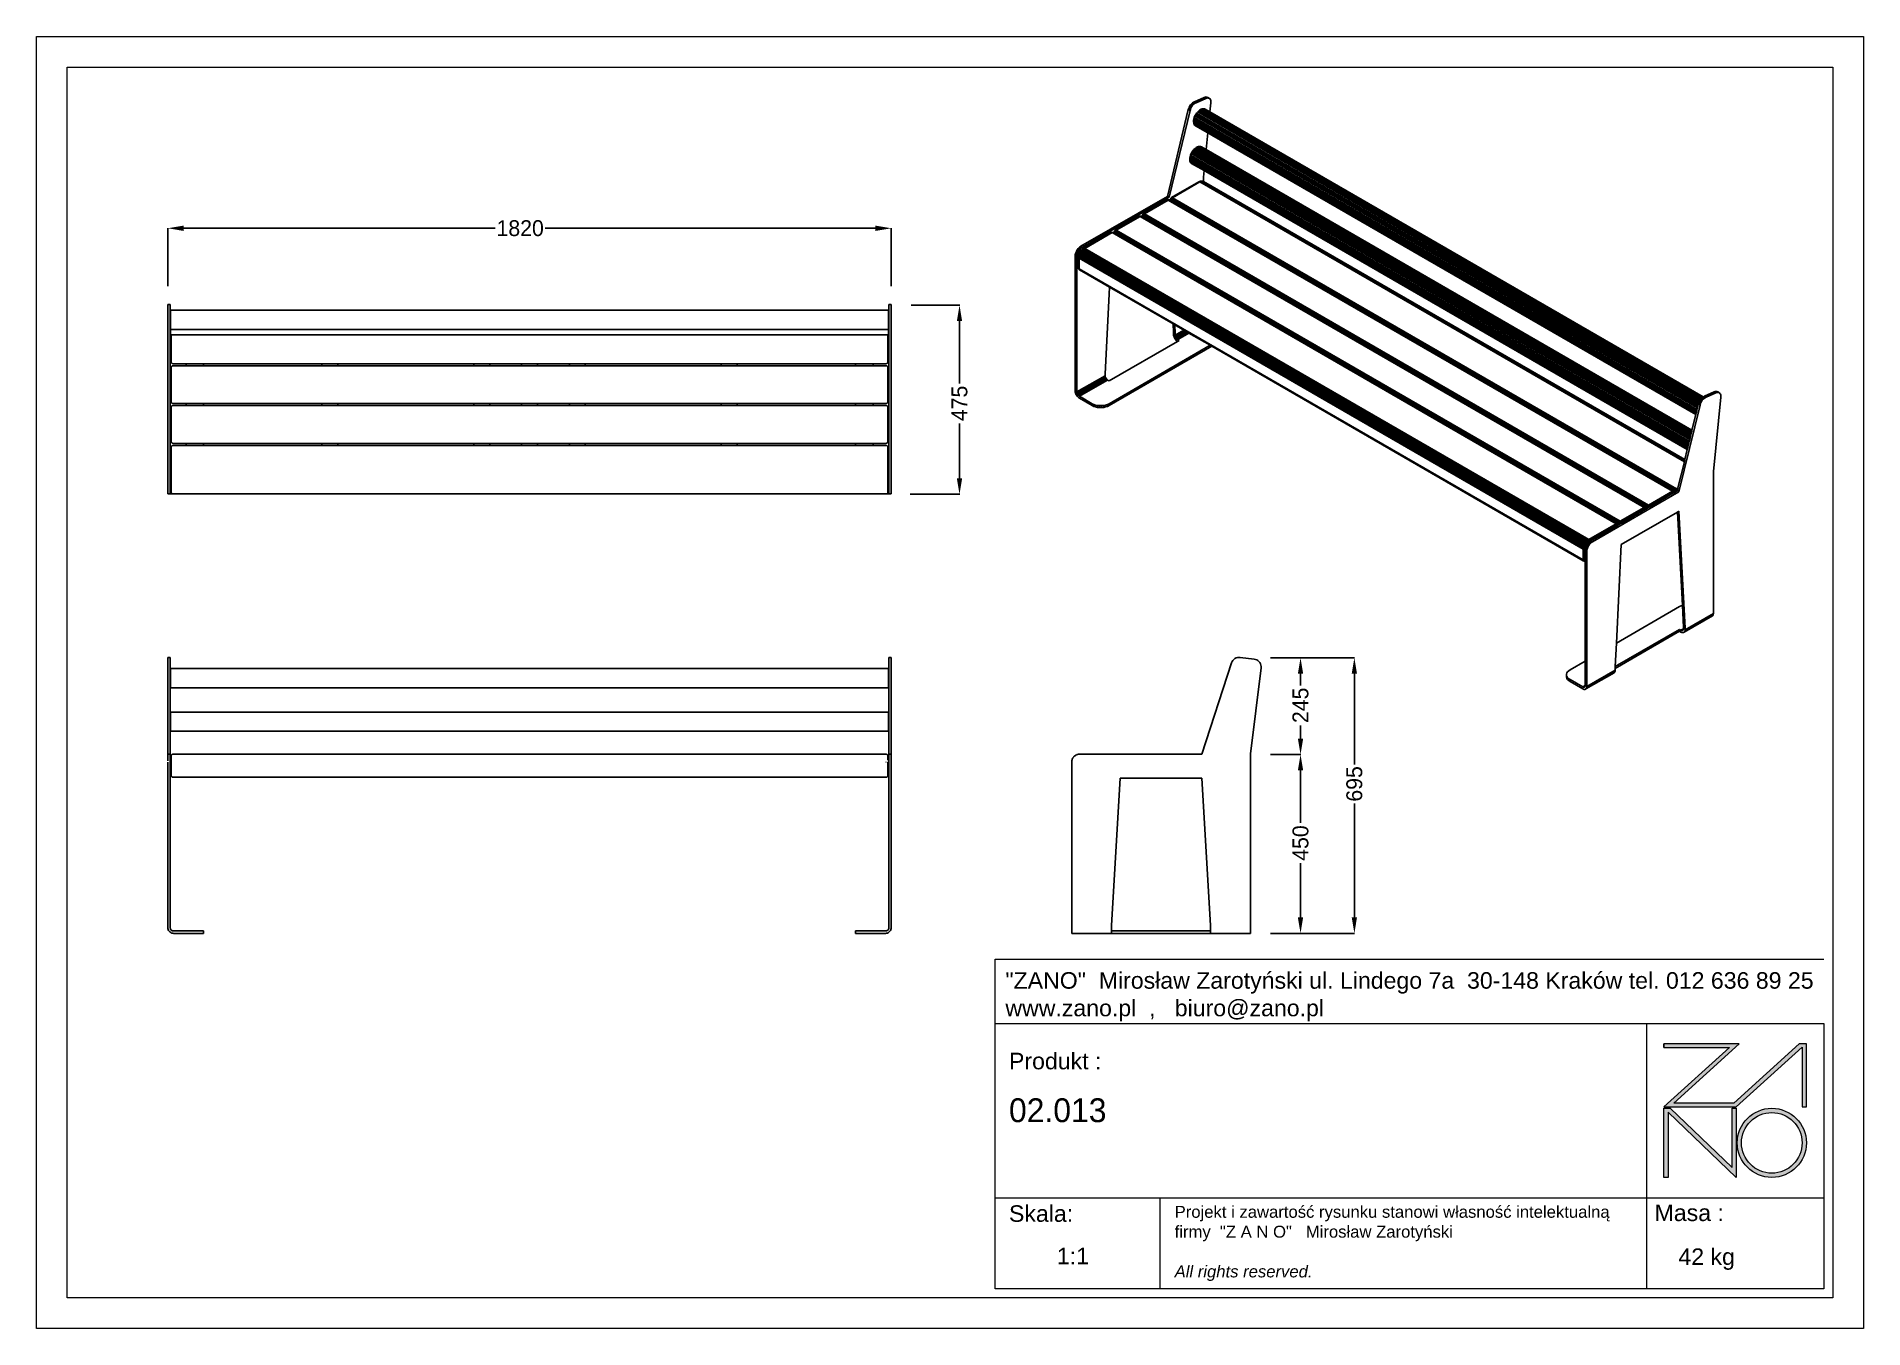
# Model space of a CAD drawing. Header units: millimetres. Extents: x 153 to 4750, y 92 to 3343.
import ezdxf

# ---------------------------------------------------------------- set-up
doc = ezdxf.new("R2010")
doc.units = ezdxf.units.MM
doc.header["$PDSIZE"] = -1
doc.layers.add('DIMS', color=1, linetype='Continuous')
doc.layers.add('tabelka', color=155, linetype='Continuous')
doc.styles.get("Standard").update_dxf_attribs({"font": 'Gothic.ttf'})
doc.dimstyles.new('ISO-25', dxfattribs={"dimtxt": 2.5, "dimasz": 2.5, "dimexe": 1.25, "dimexo": 0.625, "dimtad": 1, "dimtxsty": 'Standard', "dimcen": 2.5, "dimadec": 0, "dimazin": 0, "dimtfac": 1, "dimtmove": 0, "dimatfit": 3, "dimfxl": 1, "dimarcsym": 0})

msp = doc.modelspace()

# ---------------------------------------------------------------- blocks, each defined once
blk = doc.blocks.new('zano')
at = {"layer": 'Defpoints', "lineweight": 5}
for points in [[(6270.2, 3716.2), (6270.2, 3707.4), (6434.8, 3707.4), (6270.2, 3558.4), (6452.4, 3558.4), (6617.9, 3708.2), (6617.9, 3558.4), (6628.6, 3558.4), (6628.6, 3716.2), (6610.7, 3716.2), (6446.1, 3567.2), (6295.4, 3567.2), (6459.9, 3716.2), (6270.2, 3716.2), (6270.2, 3707.4)], [(6270.2, 3554.4), (6286.2, 3554.4), (6441.7, 3405.6), (6441.7, 3554.4), (6452.4, 3554.4), (6452.4, 3380.5), (6281, 3544.6), (6281, 3380.5), (6270.2, 3380.5)]]:
    blk.add_hatch(color=251, dxfattribs=at).paths.add_polyline_path(points)
h = blk.add_hatch(color=251, dxfattribs=at)
h.paths.add_polyline_path([(6454.7, 3467.4, 1), (6628.6, 3467.4, 1)])
h.paths.add_polyline_path([(6617.9, 3467.4, -1), (6465.4, 3467.4, -1)], flags=16)
at = {"layer": 'Defpoints', "color": 251, "lineweight": 5}
blk.add_lwpolyline([(6434.8, 3707.4), (6270.2, 3558.4), (6452.4, 3558.4), (6617.9, 3708.2), (6617.9, 3558.4), (6628.6, 3558.4), (6628.6, 3716.2), (6610.7, 3716.2), (6446.1, 3567.2), (6295.4, 3567.2), (6459.9, 3716.2), (6270.2, 3716.2), (6270.2, 3707.4), (6432.1, 3707.4)], dxfattribs=at)
for points in [[(6270.2, 3716.2), (6270.2, 3707.4), (6434.8, 3707.4), (6270.2, 3558.4), (6452.4, 3558.4), (6617.9, 3708.2), (6617.9, 3558.4), (6628.6, 3558.4), (6628.6, 3716.2), (6610.7, 3716.2), (6446.1, 3567.2), (6295.4, 3567.2), (6459.9, 3716.2), (6270.2, 3716.2), (6270.2, 3707.4)], [(6270.2, 3554.4), (6286.2, 3554.4), (6441.7, 3405.6), (6441.7, 3554.4), (6452.4, 3554.4), (6452.4, 3380.5), (6281, 3544.6), (6281, 3380.5), (6270.2, 3380.5)]]:
    blk.add_lwpolyline(points, close=True, dxfattribs=at)
for radius in [87, 76.3]:
    blk.add_circle((6541.7, 3467.4), radius, dxfattribs=at)
blk = doc.blocks.new('TABELA')
at = {"layer": 'tabelka', "lineweight": 5}
for p, q in [((4587.4, 3929.4), (6672.4, 3929.4)), ((4587.4, 3767.6), (4587.4, 3929.4)), ((4587.4, 3929.4), (6672.4, 3929.4)), ((6226.5, 3767.6), (6226.5, 3329)), ((4587.4, 3329), (6672.4, 3329)), ((5001.6, 3329), (5001.6, 3100.4)), ((6226.5, 3329), (6226.5, 3100.4))]:
    blk.add_line(p, q, dxfattribs=at)
blk.add_lwpolyline([(4587.4, 3767.6), (6672.4, 3767.6), (6672.4, 3100.4), (4587.4, 3100.4)], close=True, dxfattribs=at)
blk.add_blockref('zano', (0, 0))
at = {"layer": 'tabelka', "lineweight": 5, "attachment_point": 1}
for s, insert, char_height, width in [('{\\fArial|b0|i0|c238|p34;"ZANO"  Mirosław Zarotyński ul. Lindego 7a  30-148 Kraków tel. 012 636 89 25\\Pwww.zano.pl  ,   biuro@zano.pl}', (4613, 3896.9), 41.595, 2040.38), ('{\\fArial|b0|i0|c238|p34;Produkt : }', (4622, 3694.1), 41.595, 265.273), ('{\\fCentury Gothic|b0|i0|c238|p34;02.013}', (4622, 3579.5), 60, 849.376), ('{\\fArial|b0|i0|c238|p34;Skala: }', (4622, 3310.3), 41.595, 191.675), ('{\\fArial|b0|i0|c238|p34;Masa :}', (6246.7, 3312.2), 41.595, 200.457), ('{\\fArial|b0|i0|c238|p34;1:1}', (4742.5, 3203.5), 41.595, 42.482), ('{\\fArial|b0|i0|c238|p34;42 kg}', (6306.7, 3201.8), 41.595, 290.547)]:
    blk.add_mtext(s, dxfattribs=dict(at, insert=insert, char_height=char_height, width=width))
at = {"layer": 'tabelka', "color": 1, "lineweight": 5, "insert": (5038.9, 3308.9), "char_height": 30, "width": 1186.12, "attachment_point": 1}
blk.add_mtext('{\\fArial|b0|i0|c0|p34;Projekt i zawartość rysunku stanowi własność intelektualną firmy \\fArial|b0|i0|c238|p34; "Z A N O"   Mirosław Zarotyński\\fArial|b0|i1|c238|p34;\\P\\PAll rights reserved.}', dxfattribs=at)
blk = doc.blocks.new('*D11')
at = {"layer": 'Defpoints', "color": 0, "transparency": 16777216}
for p in [(2303.8, 2860.3), (482.8, 2713.7), (2303.8, 2714.2)]:
    blk.add_point(p, dxfattribs=at)
at = {"layer": 'DIMS', "color": 0, "lineweight": -2, "transparency": 16777216}
for p, q in [((482.8, 2714.2), (482.8, 2860.8)), ((522.8, 2860.3), (1306.9, 2860.3)), ((2263.8, 2860.3), (1432.7, 2860.3)), ((2303.8, 2714.7), (2303.8, 2860.8))]:
    blk.add_line(p, q, dxfattribs=at)
at = {"layer": 'DIMS', "color": 0, "transparency": 16777216}
for points in [[(522.8, 2866.9), (522.8, 2853.6), (482.8, 2860.3)], [(2263.8, 2866.9), (2263.8, 2853.6), (2303.8, 2860.3)]]:
    blk.add_solid(points, dxfattribs=at)
at = {"layer": 'DIMS', "color": 0, "transparency": 16777216, "insert": (1369.8, 2860.3), "char_height": 40, "attachment_point": 5}
blk.add_mtext('1820', dxfattribs=at)
blk = doc.blocks.new('*D13')
at = {"layer": 'Defpoints', "color": 0, "transparency": 16777216}
for p in [(3309.3, 1779.2), (3321.8, 1086.1), (3469.1, 1086.1)]:
    blk.add_point(p, dxfattribs=at)
at = {"layer": 'DIMS', "color": 0, "lineweight": -2, "transparency": 16777216}
for p, q in [((3309.8, 1779.2), (3469.6, 1779.2)), ((3469.1, 1739.2), (3469.1, 1511.3)), ((3469.1, 1126.1), (3469.1, 1412.9)), ((3322.3, 1086.1), (3469.6, 1086.1))]:
    blk.add_line(p, q, dxfattribs=at)
at = {"layer": 'DIMS', "color": 0, "transparency": 16777216}
for points in [[(3462.4, 1739.2), (3475.7, 1739.2), (3469.1, 1779.2)], [(3462.4, 1126.1), (3475.7, 1126.1), (3469.1, 1086.1)]]:
    blk.add_solid(points, dxfattribs=at)
at = {"layer": 'DIMS', "color": 0, "transparency": 16777216, "insert": (3469.1, 1462.1), "char_height": 40, "attachment_point": 5, "rotation": 90}
blk.add_mtext('695', dxfattribs=at)
blk = doc.blocks.new('*D14')
at = {"layer": 'Defpoints', "color": 0, "transparency": 16777216}
for p in [(3257.1, 1779.2), (3257.1, 1536.1), (3333.6, 1536.1)]:
    blk.add_point(p, dxfattribs=at)
at = {"layer": 'DIMS', "color": 0, "lineweight": -2, "transparency": 16777216}
for p, q in [((3257.6, 1779.2), (3334.1, 1779.2)), ((3333.6, 1739.2), (3333.6, 1710)), ((3333.6, 1576.1), (3333.6, 1609.5)), ((3257.6, 1536.1), (3334.1, 1536.1))]:
    blk.add_line(p, q, dxfattribs=at)
at = {"layer": 'DIMS', "color": 0, "transparency": 16777216}
for points in [[(3326.9, 1739.2), (3340.2, 1739.2), (3333.6, 1779.2)], [(3326.9, 1576.1), (3340.2, 1576.1), (3333.6, 1536.1)]]:
    blk.add_solid(points, dxfattribs=at)
at = {"layer": 'DIMS', "color": 0, "transparency": 16777216, "insert": (3333.6, 1659.8), "char_height": 40, "attachment_point": 5, "rotation": 90}
blk.add_mtext('245', dxfattribs=at)
blk = doc.blocks.new('*D15')
at = {"layer": 'Defpoints', "color": 0, "transparency": 16777216}
for p in [(3257.1, 1536.1), (3257.1, 1086.1), (3333.6, 1086.1)]:
    blk.add_point(p, dxfattribs=at)
at = {"layer": 'DIMS', "color": 0, "lineweight": -2, "transparency": 16777216}
for p, q in [((3257.6, 1536.1), (3334.1, 1536.1)), ((3333.6, 1496.1), (3333.6, 1364)), ((3333.6, 1126.1), (3333.6, 1262.6)), ((3257.6, 1086.1), (3334.1, 1086.1))]:
    blk.add_line(p, q, dxfattribs=at)
at = {"layer": 'DIMS', "color": 0, "transparency": 16777216}
for points in [[(3326.9, 1496.1), (3340.2, 1496.1), (3333.6, 1536.1)], [(3326.9, 1126.1), (3340.2, 1126.1), (3333.6, 1086.1)]]:
    blk.add_solid(points, dxfattribs=at)
at = {"layer": 'DIMS', "color": 0, "transparency": 16777216, "insert": (3333.6, 1313.3), "char_height": 40, "attachment_point": 5, "rotation": 90}
blk.add_mtext('450', dxfattribs=at)
blk = doc.blocks.new('*D17')
at = {"layer": 'Defpoints', "color": 0, "transparency": 16777216}
for p in [(2353, 2666.7), (2350.9, 2191), (2475.4, 2191)]:
    blk.add_point(p, dxfattribs=at)
at = {"layer": 'DIMS', "color": 0, "lineweight": -2, "transparency": 16777216}
for p, q in [((2353.5, 2666.7), (2475.9, 2666.7)), ((2475.4, 2626.7), (2475.4, 2469.9)), ((2475.4, 2231), (2475.4, 2369.2)), ((2351.4, 2191), (2475.9, 2191))]:
    blk.add_line(p, q, dxfattribs=at)
at = {"layer": 'DIMS', "color": 0, "transparency": 16777216}
for points in [[(2468.7, 2626.7), (2482, 2626.7), (2475.4, 2666.7)], [(2468.7, 2231), (2482, 2231), (2475.4, 2191)]]:
    blk.add_solid(points, dxfattribs=at)
at = {"layer": 'DIMS', "color": 0, "transparency": 16777216, "insert": (2475.4, 2419.5), "char_height": 40, "attachment_point": 5, "rotation": 90}
blk.add_mtext('475', dxfattribs=at)

# ---------------------------------------------------------------- dimensions: what is measured, and where the dimension line sits
at = {"layer": 'DIMS'}
dim = msp.add_linear_dim(base=(2303.8, 2860.3), p1=(482.8, 2713.7), p2=(2303.8, 2714.2), text='1820', dimstyle='ISO-25', override={"dimtxt": 40, "dimasz": 40, "dimexe": 0.5, "dimexo": 0.5, "dimgap": 6, "dimtad": 0, "dimtih": 1, "dimtoh": 1, "dimdec": 0, "dimzin": 0, "dimadec": 2, "dimtfac": 2, "dimtdec": 1, "dimtzin": 0}, dxfattribs=at)
dim.commit()
dim.dimension.update_dxf_attribs({"geometry": '*D11', "text_midpoint": (1369.8, 2860.3), "dimtype": 160})
for base, p1, p2, text, picture, middle in [((2475.4, 2191), (2353, 2666.7), (2350.9, 2191), '475', '*D17', (2475.4, 2419.5)), ((3333.6, 1536.1), (3257.1, 1779.2), (3257.1, 1536.1), '245', '*D14', (3333.6, 1659.8)), ((3469.1, 1086.1), (3309.3, 1779.2), (3321.8, 1086.1), '695', '*D13', (3469.1, 1462.1))]:
    dim = msp.add_linear_dim(base=base, p1=p1, p2=p2, angle=270, text=text, dimstyle='ISO-25', override={"dimtxt": 40, "dimasz": 40, "dimexe": 0.5, "dimexo": 0.5, "dimgap": 6, "dimtad": 0, "dimtih": 1, "dimtoh": 1, "dimdec": 0, "dimzin": 0, "dimadec": 2, "dimtfac": 2, "dimtdec": 1, "dimtzin": 0}, dxfattribs=at)
    dim.commit()
    dim.dimension.update_dxf_attribs({"geometry": picture, "text_midpoint": middle, "dimtype": 160, "text_rotation": 90})
dim = msp.add_linear_dim(base=(3333.6, 1086.1), p1=(3257.1, 1536.1), p2=(3257.1, 1086.1), angle=270, dimstyle='ISO-25', override={"dimtxt": 40, "dimasz": 40, "dimexe": 0.5, "dimexo": 0.5, "dimgap": 6, "dimtad": 0, "dimtih": 1, "dimtoh": 1, "dimdec": 0, "dimzin": 0, "dimadec": 2, "dimtfac": 2, "dimtdec": 1, "dimtzin": 0}, dxfattribs=at)
dim.commit()
dim.dimension.update_dxf_attribs({"geometry": '*D15', "text_midpoint": (3333.6, 1313.3), "dimtype": 160, "text_rotation": 90})

# ---------------------------------------------------------------- linework, layer by layer
for p, q in [((3057.1, 3170.9), (3059.2, 3173.4)), ((3059.2, 3173.4), (3061.6, 3175.6)), ((3063.5, 3171), (3059.2, 3173.4)), ((3061.6, 3175.6), (3064, 3177.4)), ((3065.8, 3173.2), (3061.6, 3175.6)), ((3065.8, 3173.2), (3063.5, 3171)), ((3064, 3177.4), (3066.4, 3178.7)), ((3068.2, 3175), (3064, 3177.4)), ((3068.2, 3175), (3065.8, 3173.2)), ((3066.4, 3178.7), (3091.4, 3189.6)), ((3070.7, 3176.3), (3066.4, 3178.7)), ((3070.7, 3176.3), (3068.2, 3175)), ((3095.6, 3187.1), (3070.7, 3176.3)), ((3091.4, 3189.6), (3093.8, 3190.4)), ((3095.6, 3187.1), (3091.4, 3189.6)), ((3093.8, 3190.4), (3096.1, 3190.6)), ((3098, 3187.9), (3093.8, 3190.4)), ((3098, 3187.9), (3095.6, 3187.1)), ((3096.1, 3190.6), (3098.2, 3190.3)), ((3100.3, 3188.2), (3096.1, 3190.6)), ((3100.3, 3188.2), (3098, 3187.9)), ((3098.2, 3190.3), (3100, 3189.5)), ((3102.4, 3187.9), (3098.2, 3190.3)), ((3104.2, 3187), (3100, 3189.5)), ((3102.4, 3187.9), (3100.3, 3188.2)), ((3104.2, 3187), (3102.4, 3187.9)), ((3105.8, 3185.7), (3104.2, 3187)), ((3105.6, 3153), (3107.9, 3176)), ((3106.9, 3183.8), (3105.8, 3185.7)), ((3107.7, 3181.5), (3106.9, 3183.8)), ((3108, 3178.9), (3107.7, 3181.5)), ((3107.9, 3176), (3108, 3178.9)), ((2998.4, 2940.6), (3051.2, 3158.8)), ((3055.5, 3156.3), (3002.7, 2938.2)), ((3051.2, 3158.8), (3052.2, 3161.9)), ((3055.5, 3156.3), (3051.2, 3158.8)), ((3052.2, 3161.9), (3053.5, 3165)), ((3056.4, 3159.4), (3052.2, 3161.9)), ((3053.5, 3165), (3055.1, 3168.1)), ((3057.7, 3162.6), (3053.5, 3165)), ((3055.1, 3168.1), (3057.1, 3170.9)), ((3059.4, 3165.6), (3055.1, 3168.1)), ((3056.4, 3159.4), (3055.5, 3156.3)), ((3057.7, 3162.6), (3056.4, 3159.4)), ((3061.3, 3168.4), (3057.1, 3170.9)), ((3059.4, 3165.6), (3057.7, 3162.6)), ((3061.3, 3168.4), (3059.4, 3165.6)), ((3063.5, 3171), (3061.3, 3168.4)), ((3064.5, 3131.6), (3064.4, 3128.1)), ((3064.4, 3128.1), (4329.7, 2397.6)), ((3064.4, 3128.1), (3064.8, 3124.9)), ((3065.1, 3135.3), (3064.5, 3131.6)), ((3064.5, 3131.6), (4330.5, 2400.7)), ((3066.2, 3139.2), (3065.1, 3135.3)), ((3065.1, 3135.3), (4331.3, 2404.3)), ((3067.8, 3143), (3066.2, 3139.2)), ((3066.2, 3139.2), (4332.3, 2408.2)), ((3069.8, 3146.7), (3067.8, 3143)), ((3067.8, 3143), (4333.3, 2412.4)), ((3072.1, 3150.2), (3069.8, 3146.7)), ((3069.8, 3146.7), (4334.3, 2416.6)), ((3074.8, 3153.3), (3072.1, 3150.2)), ((3072.1, 3150.2), (4335.5, 2420.8)), ((3077.6, 3156), (3074.8, 3153.3)), ((3074.8, 3153.3), (4337.1, 2424.5)), ((3080.5, 3158.2), (3077.6, 3156)), ((3077.6, 3156), (4339, 2427.8)), ((3083.5, 3159.8), (3080.5, 3158.2)), ((3080.5, 3158.2), (4341, 2430.5)), ((3086.4, 3160.8), (3083.5, 3159.8)), ((3083.5, 3159.8), (4342.9, 2432.7)), ((3089.2, 3161.1), (3086.4, 3160.8)), ((3086.4, 3160.8), (4344.6, 2434.4)), ((3091.7, 3160.7), (3089.2, 3161.1)), ((3089.2, 3161.1), (4346, 2435.5)), ((3094, 3159.7), (3091.7, 3160.7)), ((3091.7, 3160.7), (4346.9, 2436.1)), ((3094, 3159.7), (3105.6, 3153)), ((3105.6, 3153), (4347.1, 2436.2)), ((3064.8, 3124.9), (4329.1, 2395)), ((3064.8, 3124.9), (3065.7, 3122.2)), ((3065.7, 3122.2), (4328.6, 2393.1)), ((3065.7, 3122.2), (3067.1, 3120)), ((3067.1, 3120), (4328.3, 2391.8)), ((3067.1, 3120), (3068.9, 3118.3)), ((3068.9, 3118.3), (3100.3, 3100.2)), ((3096.1, 3058.2), (3100.3, 3100.2)), ((3100.3, 3100.2), (4328.2, 2391.3)), ((3055, 3036.8), (3054.9, 3033.3)), ((3055.6, 3040.5), (3055, 3036.8)), ((3055, 3036.8), (4309.2, 2312.7)), ((3056.7, 3044.4), (3055.6, 3040.5)), ((3055.6, 3040.5), (4310, 2316.3)), ((3058.3, 3048.2), (3056.7, 3044.4)), ((3056.7, 3044.4), (4311, 2320.2)), ((3060.3, 3051.9), (3058.3, 3048.2)), ((3058.3, 3048.2), (4312, 2324.4)), ((3062.6, 3055.4), (3060.3, 3051.9)), ((3060.3, 3051.9), (4313, 2328.6)), ((3065.3, 3058.5), (3062.6, 3055.4)), ((3062.6, 3055.4), (4314, 2332.9)), ((3068.1, 3061.2), (3065.3, 3058.5)), ((3065.3, 3058.5), (4315, 2337)), ((3071, 3063.4), (3068.1, 3061.2)), ((3068.1, 3061.2), (4316, 2340.8)), ((3074, 3065), (3071, 3063.4)), ((3071, 3063.4), (4316.8, 2344.2)), ((3076.9, 3066), (3074, 3065)), ((3074, 3065), (4317.5, 2347.1)), ((3079.7, 3066.3), (3076.9, 3066)), ((3076.9, 3066), (4318.1, 2349.4)), ((3082.2, 3065.9), (3079.7, 3066.3)), ((3079.7, 3066.3), (4318.5, 2351.1)), ((3084.5, 3064.9), (3082.2, 3065.9)), ((3082.2, 3065.9), (4318.7, 2352.1)), ((3084.5, 3064.9), (3096.1, 3058.2)), ((3096.1, 3058.2), (4318.7, 2352.3)), ((3054.9, 3033.3), (4308.4, 2309.6)), ((3054.9, 3033.3), (3055.3, 3030.1)), ((3055.3, 3030.1), (4307.8, 2307)), ((3055.3, 3030.1), (3056.2, 3027.4)), ((3056.2, 3027.4), (4307.3, 2305)), ((3056.2, 3027.4), (3057.6, 3025.1)), ((3057.6, 3025.1), (4307, 2303.8)), ((3057.6, 3025.1), (3059.4, 3023.5)), ((3059.4, 3023.5), (3090.8, 3005.3)), ((3089.1, 2987.1), (3089.2, 2989.1)), ((3089.2, 2989.1), (3090.8, 3005.3)), ((3090.8, 3005.3), (4306.9, 2303.3)), ((3078, 2977.2), (3009.2, 2937.5)), ((3009.7, 2937.6), (3078.5, 2977.3)), ((3079, 2977.3), (3010.3, 2937.6)), ((3079.6, 2977.1), (3010.9, 2937.4)), ((3080.3, 2976.8), (3011.5, 2937.1)), ((3078, 2977.2), (3080.3, 2978.3)), ((3078, 2977.2), (3078.5, 2977.3)), ((3078.5, 2977.3), (3080.9, 2978.4)), ((3079, 2977.3), (3078.5, 2977.3)), ((3081.5, 2978.4), (3079, 2977.3)), ((3079.6, 2977.1), (3079, 2977.3)), ((3082.1, 2978.3), (3079.6, 2977.1)), ((3080.3, 2976.8), (3079.6, 2977.1)), ((3080.3, 2978.3), (3080.9, 2978.4)), ((3080.3, 2976.8), (3082.7, 2978)), ((4299.5, 2272.9), (3080.3, 2976.8)), ((3080.9, 2978.4), (3082.5, 2978.9)), ((3080.9, 2978.4), (3081.5, 2978.4)), ((3081.5, 2978.4), (3083.8, 2979.1)), ((3082.1, 2978.3), (3081.5, 2978.4)), ((3084.5, 2978.9), (3082.1, 2978.3)), ((3082.7, 2978), (3082.1, 2978.3)), ((3082.5, 2978.9), (3083.2, 2979)), ((3082.7, 2978), (3085.1, 2978.6)), ((4300.1, 2275.1), (3082.7, 2978)), ((3083.2, 2979), (3083.8, 2979.1)), ((3083.8, 2979.1), (3084.5, 2978.9)), ((3083.8, 2979.1), (3085.3, 2979.1)), ((3084.5, 2978.9), (3086.7, 2979)), ((3085.1, 2978.6), (3084.5, 2978.9)), ((3087.3, 2978.7), (3085.1, 2978.6)), ((4300.5, 2276.9), (3085.1, 2978.6)), ((3085.3, 2979.1), (3086, 2979.1)), ((3086, 2979.1), (3086.7, 2979)), ((3086.7, 2979), (3087.3, 2978.7)), ((3086.7, 2979), (3088.7, 2978.5)), ((3089.4, 2978.2), (3087.3, 2978.7)), ((3087.3, 2978.7), (4300.8, 2278.1)), ((3088.7, 2978.5), (3089.1, 2978.4)), ((3089.1, 2987.1), (3089.1, 2978.4)), ((3089.1, 2978.4), (3089.4, 2978.2)), ((3089.4, 2978.2), (4300.9, 2278.7)), ((2780.8, 2815), (2998.4, 2940.6)), ((3002.7, 2938.2), (2785.1, 2812.5)), ((2937.9, 2896.3), (2938.4, 2896.6)), ((2938.4, 2896.6), (2937.9, 2896.3)), ((2938.9, 2896.7), (2938.3, 2896.3)), ((2998.6, 2931.4), (2938.4, 2896.6)), ((2938.4, 2896.6), (2938.9, 2896.7)), ((2999.1, 2931.5), (2938.9, 2896.7)), ((2938.9, 2896.7), (2939.4, 2896.7)), ((2939.4, 2896.7), (2938.9, 2896.3)), ((2999.7, 2931.4), (2939.4, 2896.7)), ((2939.4, 2896.7), (2940, 2896.5)), ((2940, 2896.5), (2939.4, 2896.1)), ((3000.3, 2931.3), (2940, 2896.5)), ((2940, 2896.5), (2940.6, 2896.2)), ((3000.9, 2931), (2940.6, 2896.2)), ((3002.7, 2938.2), (2998.4, 2940.6)), ((2999.1, 2931.6), (2998.6, 2931.4)), ((2999.1, 2931.5), (2998.6, 2931.4)), ((2999.5, 2931.7), (2999.1, 2931.6)), ((2999.6, 2931.7), (2999.1, 2931.5)), ((2999.7, 2931.4), (2999.1, 2931.5)), ((2999.5, 2931.7), (2999.6, 2931.7)), ((3000.2, 2931.9), (2999.6, 2931.7)), ((2999.6, 2931.7), (3000.3, 2931.7)), ((3000.3, 2931.7), (2999.7, 2931.4)), ((3000.3, 2931.3), (2999.7, 2931.4)), ((3000.6, 2931.9), (3000.2, 2931.9)), ((3000.8, 2931.9), (3000.3, 2931.7)), ((3000.3, 2931.7), (3000.9, 2931.6)), ((3000.9, 2931.6), (3000.3, 2931.3)), ((3000.9, 2931), (3000.3, 2931.3)), ((3000.8, 2931.9), (3000.6, 2931.9)), ((3001.5, 2931.7), (3000.8, 2931.9)), ((3001.3, 2931.9), (3000.8, 2931.9)), ((3001.5, 2931.7), (3000.9, 2931.6)), ((3001.5, 2931.3), (3000.9, 2931.6)), ((3000.9, 2931), (3001.5, 2931.3)), ((4269.4, 2198.6), (3000.9, 2931)), ((4269.9, 2198.9), (3000.9, 2931)), ((3002, 2931.8), (3001.3, 2931.9)), ((3002, 2931.8), (3001.5, 2931.7)), ((3002.1, 2931.4), (3001.5, 2931.7)), ((3001.5, 2931.3), (3002.1, 2931.4)), ((4269.9, 2198.9), (3001.5, 2931.3)), ((4270.5, 2199.1), (3001.5, 2931.3)), ((3002.7, 2931.5), (3002, 2931.8)), ((3002.5, 2931.6), (3002, 2931.8)), ((3002.1, 2931.4), (3002.7, 2931.5)), ((4270.5, 2199.1), (3002.1, 2931.4)), ((4271, 2199.1), (3002.1, 2931.4)), ((3003.2, 2931.4), (3002.5, 2931.6)), ((3002.7, 2931.5), (3003.2, 2931.4)), ((4271, 2199.1), (3002.7, 2931.5)), ((4271.5, 2199), (3002.7, 2931.5)), ((3003.2, 2931.4), (3006.5, 2929.4)), ((3006.6, 2933.8), (3006.5, 2933.3)), ((3006.6, 2933.4), (3006.5, 2932.8)), ((3006.5, 2932.8), (3006.5, 2933.3)), ((3006.7, 2932.3), (3006.5, 2932.8)), ((3006.5, 2932.8), (3006.5, 2929.4)), ((3006.7, 2929.3), (3006.5, 2929.4)), ((3006.7, 2934.3), (3006.6, 2933.8)), ((3006.7, 2934), (3006.6, 2933.4)), ((3006.6, 2933.8), (3006.6, 2933.4)), ((3006.6, 2933.4), (3006.7, 2932.9)), ((3006.8, 2934.8), (3006.7, 2934.3)), ((3006.9, 2934.6), (3006.7, 2934)), ((3006.7, 2934), (3006.7, 2934.3)), ((3006.9, 2933.6), (3006.7, 2934)), ((3006.9, 2933.6), (3006.7, 2932.9)), ((3006.7, 2932.9), (3007, 2932.5)), ((3006.7, 2932.9), (3006.7, 2932.3)), ((3007, 2931.8), (3006.7, 2932.3)), ((3006.7, 2932.3), (3006.7, 2929.3)), ((3007, 2929.2), (3006.7, 2929.3)), ((3007.1, 2935.3), (3006.8, 2934.8)), ((3006.9, 2934.6), (3006.8, 2934.8)), ((3007.2, 2935.2), (3006.9, 2934.6)), ((3007.1, 2934.3), (3006.9, 2934.6)), ((3007.1, 2934.3), (3006.9, 2933.6)), ((3007.2, 2933.2), (3006.9, 2933.6)), ((3007.2, 2933.2), (3007, 2932.5)), ((3007, 2932.5), (3007.5, 2932.1)), ((3007, 2932.5), (3007, 2931.8)), ((3007.4, 2931.4), (3007, 2931.8)), ((3007, 2931.8), (3007, 2929.2)), ((3007.4, 2928.9), (3007, 2929.2)), ((3007.3, 2935.8), (3007.1, 2935.3)), ((3007.1, 2935.3), (3007.2, 2935.2)), ((3007.4, 2935), (3007.1, 2934.3)), ((3007.4, 2934), (3007.1, 2934.3)), ((3007.5, 2935.7), (3007.2, 2935.2)), ((3007.2, 2935.2), (3007.4, 2935)), ((3007.4, 2934), (3007.2, 2933.2)), ((3007.6, 2932.9), (3007.2, 2933.2)), ((3007.7, 2936.2), (3007.3, 2935.8)), ((3007.5, 2935.7), (3007.3, 2935.8)), ((3007.8, 2935.6), (3007.4, 2935)), ((3007.4, 2935), (3007.8, 2934.7)), ((3007.8, 2934.7), (3007.4, 2934)), ((3007.9, 2933.7), (3007.4, 2934)), ((3007.5, 2932.1), (3007.4, 2931.4)), ((3008, 2931), (3007.4, 2931.4)), ((3007.4, 2931.4), (3007.4, 2928.9)), ((3008, 2928.6), (3007.4, 2928.9)), ((3007.9, 2936.3), (3007.5, 2935.7)), ((3007.8, 2935.6), (3007.5, 2935.7)), ((3007.6, 2932.9), (3007.5, 2932.1)), ((3007.5, 2932.1), (3008, 2931.7)), ((3007.9, 2933.7), (3007.6, 2932.9)), ((3008.2, 2932.5), (3007.6, 2932.9)), ((3008, 2936.6), (3007.7, 2936.2)), ((3007.9, 2936.3), (3007.7, 2936.2)), ((3008.2, 2936.2), (3007.8, 2935.6)), ((3008.2, 2935.4), (3007.8, 2935.6)), ((3008.2, 2935.4), (3007.8, 2934.7)), ((3007.8, 2934.7), (3008.2, 2934.4)), ((3008.3, 2936.8), (3007.9, 2936.3)), ((3008.2, 2936.2), (3007.9, 2936.3)), ((3008.2, 2934.4), (3007.9, 2933.7)), ((3008.4, 2933.3), (3007.9, 2933.7)), ((3008, 2936.6), (3008.4, 2937)), ((3008.3, 2936.8), (3008, 2936.6)), ((3008, 2931.7), (3008.2, 2932.5)), ((3008, 2931), (3008, 2931.7)), ((4276.5, 2199.4), (3008, 2931.7)), ((3008, 2931), (3008, 2928.6)), ((4276.5, 2198.6), (3008, 2931)), ((4271.5, 2199), (3008, 2928.6)), ((4271.9, 2198.9), (3008, 2928.6)), ((3008.7, 2936.8), (3008.2, 2936.2)), ((3008.6, 2936.1), (3008.2, 2936.2)), ((3008.6, 2936.1), (3008.2, 2935.4)), ((3008.7, 2935.2), (3008.2, 2935.4)), ((3008.7, 2935.2), (3008.2, 2934.4)), ((3008.2, 2934.4), (3008.8, 2934.1)), ((3008.2, 2932.5), (3008.4, 2933.3)), ((4276.7, 2200.1), (3008.2, 2932.5)), ((3008.8, 2937.2), (3008.3, 2936.8)), ((3008.3, 2936.8), (3008.7, 2936.8)), ((3008.4, 2937), (3008.8, 2937.2)), ((3008.4, 2937), (3008.8, 2937.2)), ((3008.4, 2933.3), (3008.8, 2934.1)), ((4277, 2200.9), (3008.4, 2933.3)), ((3009.2, 2936.7), (3008.6, 2936.1)), ((3009.2, 2935.9), (3008.6, 2936.1)), ((3009.2, 2937.2), (3008.7, 2936.8)), ((3008.7, 2936.8), (3009.2, 2936.7)), ((3009.2, 2935.9), (3008.7, 2935.2)), ((3009.2, 2934.9), (3008.7, 2935.2)), ((3009.2, 2937.5), (3008.8, 2937.2)), ((3008.8, 2937.2), (3009.2, 2937.5)), ((3009.2, 2937.2), (3008.8, 2937.2)), ((3008.8, 2934.1), (3009.2, 2934.9)), ((4277.3, 2201.7), (3008.8, 2934.1)), ((3009.7, 2937.6), (3009.2, 2937.5)), ((3009.7, 2937.6), (3009.2, 2937.2)), ((3009.7, 2937.2), (3009.2, 2936.7)), ((3009.7, 2937.2), (3009.2, 2937.2)), ((3009.2, 2936.7), (3009.7, 2936.5)), ((3009.7, 2936.5), (3009.2, 2935.9)), ((3009.7, 2935.6), (3009.2, 2935.9)), ((3009.2, 2934.9), (3009.7, 2935.6)), ((4277.7, 2202.5), (3009.2, 2934.9)), ((3010.3, 2937.6), (3009.7, 2937.6)), ((3010.3, 2937.6), (3009.7, 2937.2)), ((3010.3, 2937), (3009.7, 2937.2)), ((3010.3, 2937), (3009.7, 2936.5)), ((3009.7, 2936.5), (3010.3, 2936.2)), ((3009.7, 2935.6), (3010.3, 2936.2)), ((4278.3, 2203.2), (3009.7, 2935.6)), ((3010.3, 2937.6), (3010.9, 2937.4)), ((3010.9, 2937.4), (3010.3, 2937)), ((3010.9, 2936.7), (3010.3, 2937)), ((3010.3, 2936.2), (3010.9, 2936.7)), ((4278.8, 2203.8), (3010.3, 2936.2)), ((3010.9, 2937.4), (3011.5, 2937.1)), ((3010.9, 2936.7), (3011.5, 2937.1)), ((4279.4, 2204.3), (3010.9, 2936.7)), ((3011.5, 2937.1), (4280, 2204.8)), ((2864.9, 2852.4), (2864.8, 2851.9)), ((2865, 2852.1), (2864.8, 2851.5)), ((2864.8, 2851.9), (2864.8, 2851.5)), ((2864.8, 2851.9), (2864.8, 2851.5)), ((2864.8, 2851), (2864.8, 2851.5)), ((2864.8, 2851.5), (2865, 2851.1)), ((2864.8, 2851.5), (2864.8, 2851)), ((2864.9, 2850.5), (2864.8, 2851)), ((2864.8, 2851), (2864.8, 2847.6)), ((2865.1, 2853), (2864.9, 2852.4)), ((2865, 2852.1), (2864.9, 2852.4)), ((2865, 2851.1), (2864.9, 2850.5)), ((2865.2, 2852.7), (2865, 2852.1)), ((2865.1, 2851.8), (2865, 2852.1)), ((2865.1, 2851.8), (2865, 2851.1)), ((2865, 2851.1), (2865.3, 2850.7)), ((2865.3, 2853.5), (2865.1, 2853)), ((2865.2, 2852.7), (2865.1, 2853)), ((2865.4, 2852.5), (2865.1, 2851.8)), ((2865.4, 2851.4), (2865.1, 2851.8)), ((2865.4, 2853.3), (2865.2, 2852.7)), ((2865.4, 2852.5), (2865.2, 2852.7)), ((2865.3, 2850.7), (2865.2, 2850)), ((2865.6, 2853.9), (2865.3, 2853.5)), ((2865.3, 2853.5), (2865.4, 2853.3)), ((2865.4, 2851.4), (2865.3, 2850.7)), ((2865.3, 2850.7), (2865.7, 2850.3)), ((2865.8, 2853.9), (2865.4, 2853.3)), ((2865.4, 2853.3), (2865.7, 2853.2)), ((2865.7, 2853.2), (2865.4, 2852.5)), ((2865.7, 2852.2), (2865.4, 2852.5)), ((2865.7, 2852.2), (2865.4, 2851.4)), ((2865.9, 2851), (2865.4, 2851.4)), ((2865.9, 2854.4), (2865.6, 2853.9)), ((2865.8, 2853.9), (2865.6, 2853.9)), ((2866, 2853.8), (2865.7, 2853.2)), ((2865.7, 2853.2), (2866, 2852.9)), ((2866, 2852.9), (2865.7, 2852.2)), ((2866.1, 2851.8), (2865.7, 2852.2)), ((2865.9, 2851), (2865.7, 2850.3)), ((2866.1, 2854.5), (2865.8, 2853.9)), ((2866, 2853.8), (2865.8, 2853.9)), ((2866.3, 2854.8), (2865.9, 2854.4)), ((2866.1, 2854.5), (2865.9, 2854.4)), ((2866.1, 2851.8), (2865.9, 2851)), ((2866.5, 2850.7), (2865.9, 2851)), ((2866.5, 2854.4), (2866, 2853.8)), ((2866.4, 2853.6), (2866, 2853.8)), ((2866.4, 2853.6), (2866, 2852.9)), ((2866, 2852.9), (2866.5, 2852.6)), ((2866.6, 2854.9), (2866.1, 2854.5)), ((2866.5, 2854.4), (2866.1, 2854.5)), ((2866.5, 2852.6), (2866.1, 2851.8)), ((2866.7, 2851.5), (2866.1, 2851.8)), ((2866.7, 2855.1), (2866.3, 2854.8)), ((2866.3, 2854.8), (2866.6, 2854.9)), ((2866.3, 2849.9), (2866.5, 2850.7)), ((2866.9, 2854.3), (2866.4, 2853.6)), ((2866.9, 2853.4), (2866.4, 2853.6)), ((2867, 2855), (2866.5, 2854.4)), ((2866.9, 2854.3), (2866.5, 2854.4)), ((2866.9, 2853.4), (2866.5, 2852.6)), ((2866.5, 2852.6), (2867.1, 2852.3)), ((2866.5, 2850.7), (2866.7, 2851.5)), ((4135, 2118.3), (2866.5, 2850.7)), ((2867, 2855.3), (2866.6, 2854.9)), ((2866.6, 2854.9), (2867, 2855)), ((2867.1, 2855.4), (2866.7, 2855.1)), ((2867, 2855.3), (2866.7, 2855.1)), ((2866.7, 2851.5), (2867.1, 2852.3)), ((4135.2, 2119.1), (2866.7, 2851.5)), ((2867.4, 2854.9), (2866.9, 2854.3)), ((2867.4, 2854), (2866.9, 2854.3)), ((2867.4, 2854), (2866.9, 2853.4)), ((2867.5, 2853), (2866.9, 2853.4)), ((2867.5, 2855.7), (2867, 2855.3)), ((2867.5, 2855.4), (2867, 2855)), ((2867.5, 2855.4), (2867, 2855.3)), ((2867, 2855), (2867.4, 2854.9)), ((2867.1, 2855.4), (2867.5, 2855.7)), ((2867.1, 2852.3), (2867.5, 2853)), ((4135.6, 2119.9), (2867.1, 2852.3)), ((2868, 2855.4), (2867.4, 2854.9)), ((2867.4, 2854.9), (2868, 2854.7)), ((2868, 2854.7), (2867.4, 2854)), ((2868, 2853.7), (2867.4, 2854)), ((2927.7, 2890.4), (2867.5, 2855.7)), ((2867.5, 2855.7), (2868, 2855.8)), ((2868, 2855.8), (2867.5, 2855.4)), ((2868, 2855.4), (2867.5, 2855.4)), ((2867.5, 2853), (2868, 2853.7)), ((4136, 2120.7), (2867.5, 2853)), ((2928.2, 2890.6), (2868, 2855.8)), ((2868, 2855.8), (2868.6, 2855.8)), ((2868.6, 2855.8), (2868, 2855.4)), ((2868.6, 2855.2), (2868, 2855.4)), ((2868.6, 2855.2), (2868, 2854.7)), ((2868, 2854.7), (2868.6, 2854.4)), ((2868, 2853.7), (2868.6, 2854.4)), ((4136.5, 2121.4), (2868, 2853.7)), ((2928.8, 2890.5), (2868.6, 2855.8)), ((2868.6, 2855.8), (2869.2, 2855.6)), ((2869.2, 2855.6), (2868.6, 2855.2)), ((2869.2, 2854.9), (2868.6, 2855.2)), ((2868.6, 2854.4), (2869.2, 2854.9)), ((4137.1, 2122), (2868.6, 2854.4)), ((2929.4, 2890.4), (2869.2, 2855.6)), ((2869.2, 2855.6), (2869.8, 2855.3)), ((2869.2, 2854.9), (2869.8, 2855.3)), ((4137.7, 2122.5), (2869.2, 2854.9)), ((2930, 2890.1), (2869.8, 2855.3)), ((2869.8, 2855.3), (4138.3, 2122.9)), ((2928.2, 2890.7), (2927.7, 2890.4)), ((2928.2, 2890.6), (2927.7, 2890.4)), ((2928.7, 2890.8), (2928.2, 2890.7)), ((2928.8, 2890.8), (2928.2, 2890.6)), ((2928.8, 2890.5), (2928.2, 2890.6)), ((2928.7, 2890.8), (2928.8, 2890.8)), ((2929.3, 2890.9), (2928.8, 2890.8)), ((2928.8, 2890.8), (2929.4, 2890.8)), ((2929.4, 2890.8), (2928.8, 2890.5)), ((2929.4, 2890.4), (2928.8, 2890.5)), ((2929.8, 2891), (2929.3, 2890.9)), ((2929.9, 2891), (2929.4, 2890.8)), ((2929.4, 2890.8), (2930, 2890.7)), ((2930, 2890.7), (2929.4, 2890.4)), ((2930, 2890.1), (2929.4, 2890.4)), ((2929.9, 2891), (2929.8, 2891)), ((2930.6, 2890.8), (2929.9, 2891)), ((2930.5, 2891), (2929.9, 2891)), ((2930.6, 2890.8), (2930, 2890.7)), ((2930.6, 2890.4), (2930, 2890.7)), ((2930, 2890.1), (2930.6, 2890.4)), ((4198.5, 2157.7), (2930, 2890.1)), ((4199.1, 2158), (2930, 2890.1)), ((2931.1, 2890.8), (2930.5, 2891)), ((2931.2, 2890.5), (2930.6, 2890.8)), ((2931.1, 2890.8), (2930.6, 2890.8)), ((2930.6, 2890.4), (2931.2, 2890.5)), ((4199.1, 2158), (2930.6, 2890.4)), ((4199.6, 2158.1), (2930.6, 2890.4)), ((2931.8, 2890.6), (2931.1, 2890.8)), ((2931.6, 2890.7), (2931.1, 2890.8)), ((2931.2, 2890.5), (2931.8, 2890.6)), ((4199.6, 2158.1), (2931.2, 2890.5)), ((4200.1, 2158.2), (2931.2, 2890.5)), ((2932.3, 2890.4), (2931.6, 2890.7)), ((2931.8, 2890.6), (2932.3, 2890.4)), ((4200.1, 2158.2), (2931.8, 2890.6)), ((4200.6, 2158.1), (2931.8, 2890.6)), ((2935.7, 2888.5), (2932.3, 2890.4)), ((2935.8, 2893.4), (2935.7, 2892.9)), ((2935.8, 2893), (2935.7, 2892.4)), ((2935.7, 2892.9), (2935.7, 2892.4)), ((2935.7, 2892.9), (2935.7, 2892.4)), ((2935.7, 2891.9), (2935.7, 2892.4)), ((2935.7, 2892.4), (2935.9, 2892)), ((2935.7, 2892.4), (2935.7, 2891.9)), ((2935.8, 2891.4), (2935.7, 2891.9)), ((2935.7, 2891.9), (2935.7, 2888.5)), ((2935.8, 2888.4), (2935.7, 2888.5)), ((2936, 2893.9), (2935.8, 2893.4)), ((2936, 2893.6), (2935.8, 2893)), ((2935.8, 2893), (2935.8, 2893.4)), ((2936, 2892.7), (2935.8, 2893)), ((2935.9, 2892), (2935.8, 2891.4)), ((2936.1, 2890.9), (2935.8, 2891.4)), ((2935.8, 2891.4), (2935.8, 2888.4)), ((2936.1, 2888.2), (2935.8, 2888.4)), ((2936, 2892.7), (2935.9, 2892)), ((2935.9, 2892), (2936.2, 2891.6)), ((2936.2, 2894.4), (2936, 2893.9)), ((2936.3, 2894.3), (2936, 2893.6)), ((2936, 2893.6), (2936, 2893.9)), ((2936.2, 2893.4), (2936, 2893.6)), ((2936.2, 2893.4), (2936, 2892.7)), ((2936.3, 2892.3), (2936, 2892.7)), ((2936.2, 2891.6), (2936.1, 2890.9)), ((2936.5, 2890.5), (2936.1, 2890.9)), ((2936.1, 2890.9), (2936.1, 2888.2)), ((2936.5, 2888), (2936.1, 2888.2)), ((2936.5, 2894.9), (2936.2, 2894.4)), ((2936.2, 2894.4), (2936.3, 2894.3)), ((2936.5, 2894.1), (2936.2, 2893.4)), ((2936.6, 2893.1), (2936.2, 2893.4)), ((2936.3, 2892.3), (2936.2, 2891.6)), ((2936.2, 2891.6), (2936.6, 2891.2)), ((2936.6, 2894.8), (2936.3, 2894.3)), ((2936.3, 2894.3), (2936.5, 2894.1)), ((2936.6, 2893.1), (2936.3, 2892.3)), ((2936.8, 2892), (2936.3, 2892.3)), ((2936.8, 2895.3), (2936.5, 2894.9)), ((2936.6, 2894.8), (2936.5, 2894.9)), ((2936.9, 2894.7), (2936.5, 2894.1)), ((2936.5, 2894.1), (2936.9, 2893.8)), ((2936.6, 2891.2), (2936.5, 2890.5)), ((2937.1, 2890.1), (2936.5, 2890.5)), ((2936.5, 2890.5), (2936.5, 2888)), ((2937.1, 2887.7), (2936.5, 2888)), ((2937, 2895.4), (2936.6, 2894.8)), ((2936.9, 2894.7), (2936.6, 2894.8)), ((2936.9, 2893.8), (2936.6, 2893.1)), ((2937, 2892.7), (2936.6, 2893.1)), ((2936.8, 2892), (2936.6, 2891.2)), ((2936.6, 2891.2), (2937.2, 2890.8)), ((2937.2, 2895.7), (2936.8, 2895.3)), ((2937, 2895.4), (2936.8, 2895.3)), ((2937, 2892.7), (2936.8, 2892)), ((2937.3, 2891.6), (2936.8, 2892)), ((2937.3, 2895.3), (2936.9, 2894.7)), ((2937.3, 2894.5), (2936.9, 2894.7)), ((2937.3, 2894.5), (2936.9, 2893.8)), ((2936.9, 2893.8), (2937.4, 2893.5)), ((2937.4, 2895.8), (2937, 2895.4)), ((2937.3, 2895.3), (2937, 2895.4)), ((2937.4, 2893.5), (2937, 2892.7)), ((2937.6, 2892.4), (2937, 2892.7)), ((2937.1, 2890.1), (2937.2, 2890.8)), ((2937.1, 2890.1), (2937.1, 2887.7)), ((4205.6, 2157.7), (2937.1, 2890.1)), ((4200.6, 2158.1), (2937.1, 2887.7)), ((4201, 2158), (2937.1, 2887.7)), ((2937.5, 2896.1), (2937.2, 2895.7)), ((2937.2, 2895.7), (2937.4, 2895.8)), ((2937.2, 2890.8), (2937.3, 2891.6)), ((4205.7, 2158.4), (2937.2, 2890.8)), ((2937.8, 2895.9), (2937.3, 2895.3)), ((2937.8, 2895.2), (2937.3, 2895.3)), ((2937.8, 2895.2), (2937.3, 2894.5)), ((2937.8, 2894.3), (2937.3, 2894.5)), ((2937.3, 2891.6), (2937.6, 2892.4)), ((4205.8, 2159.2), (2937.3, 2891.6)), ((2937.9, 2896.3), (2937.4, 2895.8)), ((2937.4, 2895.8), (2937.8, 2895.9)), ((2937.8, 2894.3), (2937.4, 2893.5)), ((2937.4, 2893.5), (2937.9, 2893.2)), ((2937.9, 2896.3), (2937.5, 2896.1)), ((2937.9, 2896.3), (2937.5, 2896.1)), ((2937.6, 2892.4), (2937.9, 2893.2)), ((4206.1, 2160), (2937.6, 2892.4)), ((2938.3, 2896.3), (2937.8, 2895.9)), ((2937.8, 2895.9), (2938.3, 2895.8)), ((2938.3, 2895.8), (2937.8, 2895.2)), ((2938.3, 2895), (2937.8, 2895.2)), ((2938.3, 2895), (2937.8, 2894.3)), ((2938.4, 2893.9), (2937.8, 2894.3)), ((2938.3, 2896.3), (2937.9, 2896.3)), ((2937.9, 2893.2), (2938.4, 2893.9)), ((4206.4, 2160.8), (2937.9, 2893.2)), ((2938.9, 2896.3), (2938.3, 2895.8)), ((2938.9, 2896.3), (2938.3, 2896.3)), ((2938.3, 2895.8), (2938.8, 2895.6)), ((2938.8, 2895.6), (2938.3, 2895)), ((2938.9, 2894.6), (2938.3, 2895)), ((2938.4, 2893.9), (2938.9, 2894.6)), ((4206.9, 2161.6), (2938.4, 2893.9)), ((2939.4, 2896.1), (2938.8, 2895.6)), ((2938.8, 2895.6), (2939.4, 2895.3)), ((2939.4, 2896.1), (2938.9, 2896.3)), ((2938.9, 2894.6), (2939.4, 2895.3)), ((4207.4, 2162.3), (2938.9, 2894.6)), ((2940, 2895.8), (2939.4, 2896.1)), ((2939.4, 2895.3), (2940, 2895.8)), ((4207.9, 2162.9), (2939.4, 2895.3)), ((2940, 2895.8), (2940.6, 2896.2)), ((4208.5, 2163.4), (2940, 2895.8)), ((2940.6, 2896.2), (4209.2, 2163.8)), ((2770.8, 2804.4), (2772.5, 2807.1)), ((2772.5, 2807.1), (2774.4, 2809.5)), ((2776.8, 2804.6), (2772.5, 2807.1)), ((2774.4, 2809.5), (2776.5, 2811.7)), ((2778.7, 2807), (2774.4, 2809.5)), ((2776.8, 2804.6), (2775.1, 2802)), ((2776.5, 2811.7), (2778.6, 2813.5)), ((2780.7, 2809.2), (2776.5, 2811.7)), ((2778.7, 2807), (2776.8, 2804.6)), ((2778.6, 2813.5), (2780.8, 2815)), ((2782.9, 2811.1), (2778.6, 2813.5)), ((2780.7, 2809.2), (2778.7, 2807)), ((2782.9, 2811.1), (2780.7, 2809.2)), ((2785.1, 2812.5), (2780.8, 2815)), ((2781.2, 2803.9), (2783.3, 2806.1)), ((2781.5, 2803.9), (2783.6, 2806.3)), ((2781.8, 2803.9), (2784, 2806.3)), ((2782.2, 2803.7), (2784.4, 2806.2)), ((2782.7, 2803.5), (2785, 2806)), ((2785.1, 2812.5), (2782.9, 2811.1)), ((2783.3, 2806.1), (2785.5, 2808.1)), ((2783.3, 2806.1), (2783.6, 2806.3)), ((2785.6, 2805.7), (2783.3, 2803.2)), ((2783.6, 2806.3), (2785.8, 2808.3)), ((2783.6, 2806.3), (2784, 2806.3)), ((2784, 2806.3), (2786.3, 2808.3)), ((2784, 2806.3), (2784.4, 2806.2)), ((2784.4, 2806.2), (2786.8, 2808.3)), ((2784.4, 2806.2), (2785, 2806)), ((2785, 2806), (2787.3, 2808.1)), ((2785, 2806), (2785.6, 2805.7)), ((2785.5, 2808.1), (2787.7, 2809.6)), ((2785.5, 2808.1), (2785.8, 2808.3)), ((2788, 2807.8), (2785.6, 2805.7)), ((2785.6, 2805.7), (4054.1, 2073.3)), ((2785.8, 2808.3), (2788.1, 2809.8)), ((2785.8, 2808.3), (2786.3, 2808.3)), ((2786.3, 2808.3), (2788.6, 2810)), ((2786.3, 2808.3), (2786.8, 2808.3)), ((2786.8, 2808.3), (2789.2, 2809.9)), ((2786.8, 2808.3), (2787.3, 2808.1)), ((2787.3, 2808.1), (2789.8, 2809.8)), ((2787.3, 2808.1), (2788, 2807.8)), ((2787.7, 2809.6), (2788.1, 2809.8)), ((2790.4, 2809.5), (2788, 2807.8)), ((2788, 2807.8), (4056.5, 2075.4)), ((2856.9, 2849.5), (2788.1, 2809.8)), ((2788.1, 2809.8), (2788.6, 2810)), ((2857.4, 2849.6), (2788.6, 2810)), ((2788.6, 2810), (2789.2, 2809.9)), ((2857.9, 2849.6), (2789.2, 2809.9)), ((2789.2, 2809.9), (2789.8, 2809.8)), ((2858.5, 2849.5), (2789.8, 2809.8)), ((2789.8, 2809.8), (2790.4, 2809.5)), ((2859.2, 2849.2), (2790.4, 2809.5)), ((2790.4, 2809.5), (4058.9, 2077.1)), ((2856.9, 2849.5), (2857.3, 2849.7)), ((2856.9, 2849.5), (2857.4, 2849.6)), ((2857.3, 2849.7), (2857.8, 2849.9)), ((2857.4, 2849.6), (2857.9, 2849.9)), ((2857.4, 2849.6), (2857.9, 2849.6)), ((2857.8, 2849.9), (2857.9, 2849.9)), ((2857.9, 2849.9), (2858.4, 2850)), ((2858.5, 2849.9), (2857.9, 2849.9)), ((2857.9, 2849.6), (2858.5, 2849.9)), ((2857.9, 2849.6), (2858.5, 2849.5)), ((2858.4, 2850), (2858.9, 2850)), ((2858.5, 2849.9), (2859.1, 2850)), ((2858.5, 2849.9), (2859.1, 2849.7)), ((2858.5, 2849.5), (2859.1, 2849.7)), ((2858.5, 2849.5), (2859.2, 2849.2)), ((2859.1, 2850), (2858.9, 2850)), ((2859.1, 2850), (2859.6, 2850.1)), ((2859.1, 2850), (2859.7, 2849.9)), ((2859.1, 2849.7), (2859.7, 2849.9)), ((2859.1, 2849.7), (2859.8, 2849.5)), ((2859.8, 2849.5), (2859.2, 2849.2)), ((4127.7, 2116.8), (2859.2, 2849.2)), ((2859.6, 2850.1), (2860.3, 2849.9)), ((2859.7, 2849.9), (2860.3, 2849.9)), ((2859.7, 2849.9), (2860.4, 2849.6)), ((2860.4, 2849.6), (2859.8, 2849.5)), ((2859.8, 2849.5), (4128.3, 2117.1)), ((2860.3, 2849.9), (2860.8, 2849.8)), ((2860.3, 2849.9), (2860.9, 2849.6)), ((2860.9, 2849.6), (2860.4, 2849.6)), ((2860.4, 2849.6), (4128.9, 2117.2)), ((2860.8, 2849.8), (2861.4, 2849.5)), ((2861.4, 2849.5), (2860.9, 2849.6)), ((2860.9, 2849.6), (4129.4, 2117.3)), ((2861.4, 2849.5), (2864.8, 2847.6)), ((2864.8, 2847.6), (2864.9, 2847.5)), ((2865.2, 2850), (2864.9, 2850.5)), ((2864.9, 2850.5), (2864.9, 2847.5)), ((2864.9, 2847.5), (2865.2, 2847.3)), ((2865.7, 2849.5), (2865.2, 2850)), ((2865.2, 2850), (2865.2, 2847.3)), ((2865.2, 2847.3), (2865.7, 2847.1)), ((2865.7, 2850.3), (2866.3, 2849.9)), ((2865.7, 2850.3), (2865.7, 2849.5)), ((2866.2, 2849.2), (2865.7, 2849.5)), ((2865.7, 2849.5), (2865.7, 2847.1)), ((2865.7, 2847.1), (2866.2, 2846.7)), ((2866.2, 2849.2), (2866.3, 2849.9)), ((2866.2, 2849.2), (2866.2, 2846.7)), ((4134.7, 2116.8), (2866.2, 2849.2)), ((2866.2, 2846.7), (4129.9, 2117.1)), ((4134.8, 2117.5), (2866.3, 2849.9)), ((2766.7, 2790.5), (2766.8, 2793.1)), ((2770.9, 2788), (2766.7, 2790.5)), ((2766.7, 2790.5), (2766.7, 2450.9)), ((2766.8, 2793.1), (2767.4, 2795.9)), ((2771.1, 2790.7), (2766.8, 2793.1)), ((2767.4, 2795.9), (2768.2, 2798.8)), ((2771.6, 2793.5), (2767.4, 2795.9)), ((2768.2, 2798.8), (2769.4, 2801.6)), ((2772.5, 2796.3), (2768.2, 2798.8)), ((2769.4, 2801.6), (2770.8, 2804.4)), ((2773.6, 2799.2), (2769.4, 2801.6)), ((2775.1, 2802), (2770.8, 2804.4)), ((2771.1, 2790.7), (2770.9, 2788)), ((2770.9, 2448.4), (2770.9, 2788)), ((2771.6, 2793.5), (2771.1, 2790.7)), ((2772.5, 2796.3), (2771.6, 2793.5)), ((2773.6, 2799.2), (2772.5, 2796.3)), ((2775.1, 2802), (2773.6, 2799.2)), ((2774.8, 2787.2), (2775, 2789.9)), ((2774.8, 2786.7), (2775, 2789.5)), ((2774.8, 2786.7), (2774.8, 2787.2)), ((2774.9, 2786.2), (2774.8, 2786.7)), ((2774.8, 2759.7), (2774.8, 2786.7)), ((2774.8, 2759.7), (2774.9, 2759.2)), ((2774.9, 2759), (2774.8, 2759.7)), ((2774.9, 2786.2), (2775.2, 2789.1)), ((2775.2, 2785.8), (2774.9, 2786.2)), ((2774.9, 2786.2), (2774.9, 2759.2)), ((2774.9, 2759.2), (2775.2, 2758.7)), ((2774.9, 2759.2), (2775, 2758.5)), ((2774.9, 2759), (2775, 2758.5)), ((2775, 2789.9), (2775.6, 2792.8)), ((2775, 2789.5), (2775.6, 2792.5)), ((2775, 2789.9), (2775, 2789.5)), ((2775, 2789.5), (2775.2, 2789.1)), ((2775.2, 2789.1), (2775.8, 2792.1)), ((2775.2, 2789.1), (2775.5, 2788.7)), ((2775.2, 2785.8), (2775.5, 2788.7)), ((2775.7, 2785.3), (2775.2, 2785.8)), ((2775.2, 2785.8), (2775.2, 2758.7)), ((2775.2, 2758.7), (2775.7, 2758.3)), ((2775.2, 2758.7), (2775.3, 2758.1)), ((2775.5, 2788.7), (2776.1, 2791.7)), ((2775.5, 2788.7), (2775.9, 2788.3)), ((2775.6, 2792.8), (2776.5, 2795.7)), ((2775.6, 2792.5), (2776.6, 2795.5)), ((2775.6, 2792.8), (2775.6, 2792.5)), ((2775.6, 2792.5), (2775.8, 2792.1)), ((2775.7, 2785.3), (2775.9, 2788.3)), ((2776.2, 2784.9), (2775.7, 2785.3)), ((2775.7, 2785.3), (2775.7, 2758.3)), ((2775.8, 2792.1), (2776.8, 2795.2)), ((2775.8, 2792.1), (2776.1, 2791.7)), ((2775.9, 2788.3), (2776.5, 2791.4)), ((2775.9, 2788.3), (2776.5, 2787.9)), ((2776.1, 2791.7), (2777.1, 2794.9)), ((2776.1, 2791.7), (2776.5, 2791.4)), ((2776.5, 2787.9), (2776.2, 2784.9)), ((4044.7, 2052.6), (2776.2, 2784.9)), ((2776.2, 2784.9), (2776.2, 2757.9)), ((2776.5, 2795.7), (2777.8, 2798.5)), ((2776.5, 2795.7), (2776.6, 2795.5)), ((2776.5, 2791.4), (2777.6, 2794.6)), ((2776.5, 2791.4), (2777.1, 2791)), ((2777.1, 2791), (2776.5, 2787.9)), ((2776.5, 2787.9), (4045, 2055.5)), ((2776.6, 2795.5), (2777.9, 2798.4)), ((2776.6, 2795.5), (2776.8, 2795.2)), ((2776.8, 2795.2), (2778.1, 2798.2)), ((2776.8, 2795.2), (2777.1, 2794.9)), ((2777.1, 2794.9), (2778.5, 2798)), ((2777.1, 2794.9), (2777.6, 2794.6)), ((2778.1, 2794.2), (2777.1, 2791)), ((2777.1, 2791), (4045.6, 2058.6)), ((2777.6, 2794.6), (2779, 2797.7)), ((2777.6, 2794.6), (2778.1, 2794.2)), ((2777.8, 2798.5), (2779.4, 2801.3)), ((2777.8, 2798.5), (2777.9, 2798.4)), ((2777.9, 2798.4), (2779.6, 2801.3)), ((2777.9, 2798.4), (2778.1, 2798.2)), ((2778.1, 2798.2), (2779.8, 2801.2)), ((2778.1, 2798.2), (2778.5, 2798)), ((2779.6, 2797.4), (2778.1, 2794.2)), ((2778.1, 2794.2), (4046.6, 2061.8)), ((2778.5, 2798), (2780.2, 2801)), ((2778.5, 2798), (2779, 2797.7)), ((2779, 2797.7), (2780.7, 2800.7)), ((2779, 2797.7), (2779.6, 2797.4)), ((2779.4, 2801.3), (2781.2, 2803.9)), ((2779.4, 2801.3), (2779.6, 2801.3)), ((2779.6, 2801.3), (2781.5, 2803.9)), ((2779.6, 2801.3), (2779.8, 2801.2)), ((2781.3, 2800.4), (2779.6, 2797.4)), ((2779.6, 2797.4), (4048.1, 2065)), ((2779.8, 2801.2), (2781.8, 2803.9)), ((2779.8, 2801.2), (2780.2, 2801)), ((2780.2, 2801), (2782.2, 2803.7)), ((2780.2, 2801), (2780.7, 2800.7)), ((2780.7, 2800.7), (2782.7, 2803.5)), ((2780.7, 2800.7), (2781.3, 2800.4)), ((2781.2, 2803.9), (2781.5, 2803.9)), ((2783.3, 2803.2), (2781.3, 2800.4)), ((2781.3, 2800.4), (4049.8, 2068)), ((2781.5, 2803.9), (2781.8, 2803.9)), ((2781.8, 2803.9), (2782.2, 2803.7)), ((2782.2, 2803.7), (2782.7, 2803.5)), ((2782.7, 2803.5), (2783.3, 2803.2)), ((2783.3, 2803.2), (4051.8, 2070.8)), ((2775, 2758.5), (2775.3, 2758.1)), ((2775, 2758.5), (2775.2, 2757.9)), ((2775.2, 2757.9), (2775.5, 2757.4)), ((2775.3, 2758.1), (2775.7, 2757.6)), ((2775.3, 2758.1), (2775.5, 2757.4)), ((2775.5, 2757.4), (2775.9, 2757)), ((2775.5, 2757.4), (2775.6, 2757.3)), ((2775.6, 2757.3), (2775.8, 2756.9)), ((2775.7, 2758.3), (2776.2, 2757.9)), ((2775.7, 2757.6), (2775.7, 2758.3)), ((2775.9, 2757), (2775.7, 2757.6)), ((2775.7, 2757.6), (2776.3, 2757.2)), ((2775.8, 2756.9), (2776.2, 2756.5)), ((2776.2, 2756.5), (2775.9, 2757)), ((2775.9, 2757), (2776.5, 2756.6)), ((2776.2, 2757.9), (4044.7, 2025.6)), ((2776.2, 2757.9), (2776.3, 2757.2)), ((2776.2, 2756.5), (2776.7, 2756.2)), ((2776.3, 2756.4), (2776.2, 2756.5)), ((4044.8, 2024.9), (2776.3, 2757.2)), ((2776.3, 2757.2), (2776.5, 2756.6)), ((2776.3, 2756.4), (2776.6, 2756.1)), ((4045, 2024.3), (2776.5, 2756.6)), ((2776.5, 2756.6), (2776.7, 2756.2)), ((2776.6, 2756.1), (2777.1, 2755.8)), ((4045.2, 2023.8), (2776.7, 2756.2)), ((2776.7, 2756.2), (2777.1, 2755.8)), ((2777.1, 2755.8), (2852.7, 2712.1)), ((488.8, 2668.5), (482.8, 2668.5)), ((482.8, 2668.5), (482.8, 2668)), ((482.8, 2666.9), (482.8, 2668)), ((482.8, 2665.3), (482.8, 2666.9)), ((488.8, 2668.5), (488.8, 2668)), ((488.8, 2668), (488.8, 2666.9)), ((488.8, 2666.9), (488.8, 2665.3)), ((2297.8, 2668.5), (2303.8, 2668.5)), ((2297.8, 2668.5), (2297.8, 2668)), ((2297.8, 2666.9), (2297.8, 2668)), ((2297.8, 2665.3), (2297.8, 2666.9)), ((2303.8, 2668.5), (2303.8, 2668)), ((2303.8, 2668), (2303.8, 2666.9)), ((2303.8, 2666.9), (2303.8, 2665.3)), ((2841.8, 2493.4), (2852.7, 2712.1)), ((3012.8, 2619.7), (2852.7, 2712.1)), ((482.8, 2663.1), (482.8, 2665.3)), ((482.8, 2660.5), (482.8, 2663.1)), ((482.8, 2657.6), (482.8, 2660.5)), ((482.8, 2654.3), (482.8, 2657.6)), ((482.8, 2650.9), (482.8, 2654.3)), ((482.8, 2650.9), (482.8, 2615.6)), ((488.8, 2665.3), (488.8, 2663.1)), ((488.8, 2663.1), (488.8, 2660.5)), ((488.8, 2660.5), (488.8, 2657.6)), ((488.8, 2657.6), (488.8, 2654.3)), ((488.8, 2654.3), (488.8, 2650.9)), ((488.8, 2650.9), (488.8, 2641.7)), ((489, 2641.7), (488.8, 2641.7)), ((488.8, 2641.7), (488.8, 2621.7)), ((489, 2621.7), (488.8, 2621.7)), ((488.8, 2615.6), (488.8, 2621.7)), ((489.4, 2641.7), (489, 2641.7)), ((489.4, 2621.7), (489, 2621.7)), ((489.8, 2641.7), (489.4, 2641.7)), ((489.8, 2621.7), (489.4, 2621.7)), ((489.8, 2654), (2296.8, 2654)), ((489.8, 2654), (489.8, 2653.5)), ((489.8, 2653.5), (489.8, 2652.2)), ((489.8, 2652.2), (489.8, 2650.2)), ((489.8, 2650.2), (489.8, 2647.6)), ((489.8, 2647.6), (489.8, 2644.4)), ((489.8, 2644.4), (489.8, 2641.7)), ((489.8, 2641.7), (489.8, 2640.9)), ((489.8, 2640.9), (489.8, 2637)), ((489.8, 2637), (489.8, 2632.8)), ((489.8, 2632.8), (489.8, 2628.6)), ((489.8, 2624.4), (489.8, 2628.6)), ((489.8, 2621.7), (489.8, 2624.4)), ((489.8, 2620.4), (489.8, 2621.7)), ((2296.8, 2653.5), (2296.8, 2654)), ((2296.8, 2652.2), (2296.8, 2653.5)), ((2296.8, 2650.2), (2296.8, 2652.2)), ((2296.8, 2647.6), (2296.8, 2650.2)), ((2296.8, 2644.4), (2296.8, 2647.6)), ((2296.8, 2644.4), (2296.8, 2641.7)), ((2297.3, 2641.7), (2296.8, 2641.7)), ((2296.8, 2640.9), (2296.8, 2641.7)), ((2296.8, 2637), (2296.8, 2640.9)), ((2296.8, 2637), (2296.8, 2632.8)), ((2296.8, 2628.6), (2296.8, 2632.8)), ((2296.8, 2624.4), (2296.8, 2628.6)), ((2296.8, 2621.7), (2296.8, 2624.4)), ((2297.3, 2621.7), (2296.8, 2621.7)), ((2296.8, 2620.4), (2296.8, 2621.7)), ((2297.7, 2641.7), (2297.3, 2641.7)), ((2297.7, 2621.7), (2297.3, 2621.7)), ((2297.8, 2641.7), (2297.7, 2641.7)), ((2297.8, 2621.7), (2297.7, 2621.7)), ((2297.8, 2663.1), (2297.8, 2665.3)), ((2297.8, 2660.5), (2297.8, 2663.1)), ((2297.8, 2657.6), (2297.8, 2660.5)), ((2297.8, 2654.3), (2297.8, 2657.6)), ((2297.8, 2650.9), (2297.8, 2654.3)), ((2297.8, 2641.7), (2297.8, 2650.9)), ((2297.8, 2621.7), (2297.8, 2641.7)), ((2297.8, 2621.7), (2297.8, 2615.6)), ((2303.8, 2665.3), (2303.8, 2663.1)), ((2303.8, 2663.1), (2303.8, 2660.5)), ((2303.8, 2660.5), (2303.8, 2657.6)), ((2303.8, 2657.6), (2303.8, 2654.3)), ((2303.8, 2654.3), (2303.8, 2650.9)), ((2303.8, 2650.9), (2303.8, 2641.9)), ((2303.8, 2641.8), (2303.8, 2641.9)), ((2303.8, 2641.8), (2303.8, 2615.6)), ((482.8, 2612.2), (482.8, 2615.6)), ((482.8, 2608.8), (482.8, 2612.2)), ((482.8, 2605.5), (482.8, 2608.8)), ((482.8, 2602.4), (482.8, 2605.5)), ((482.8, 2602.4), (482.8, 2599.7)), ((482.8, 2597.3), (482.8, 2599.7)), ((482.8, 2595.5), (482.8, 2597.3)), ((482.8, 2594.1), (482.8, 2595.5)), ((482.8, 2519.5), (482.8, 2594.1)), ((488.8, 2615.6), (488.8, 2613)), ((488.8, 2612.2), (488.8, 2613)), ((488.8, 2612.2), (488.8, 2608.8)), ((488.8, 2608.8), (488.8, 2605.5)), ((488.8, 2605.5), (488.8, 2602.4)), ((488.8, 2602.4), (488.8, 2599.7)), ((488.8, 2599.7), (488.8, 2597.3)), ((488.8, 2597.3), (488.8, 2595.5)), ((488.8, 2595.5), (488.8, 2594.1)), ((488.8, 2586.6), (488.8, 2594.1)), ((491.3, 2586.6), (488.8, 2586.6)), ((488.8, 2519.5), (488.8, 2586.6)), ((489.8, 2616.7), (489.8, 2620.4)), ((489.8, 2613.4), (489.8, 2616.7)), ((489.8, 2613.4), (489.8, 2613)), ((489.8, 2613), (489.8, 2610.5)), ((489.8, 2610.5), (489.8, 2608.3)), ((489.8, 2606.7), (489.8, 2608.3)), ((489.8, 2606.7), (489.8, 2605.9)), ((489.8, 2605.9), (489.8, 2605.7)), ((489.8, 2605.7), (2296.8, 2605.7)), ((489.8, 2603.3), (489.8, 2605.7)), ((489.8, 2603.3), (489.8, 2599.9)), ((489.8, 2599.9), (489.8, 2597.1)), ((489.8, 2597.1), (489.8, 2594.9)), ((489.8, 2593.3), (489.8, 2594.9)), ((489.8, 2593.3), (489.8, 2592.4)), ((489.8, 2592.4), (489.8, 2592.3)), ((489.8, 2592.3), (491.3, 2592.3)), ((491.3, 2592.3), (491.3, 2587.5)), ((491.3, 2592.3), (491.4, 2592.3)), ((491.3, 2587.5), (491.3, 2586.6)), ((491.3, 2586.6), (491.3, 2524.5)), ((491.4, 2592.3), (491.6, 2592.3)), ((491.6, 2592.3), (492, 2592.3)), ((492, 2592.3), (492.5, 2592.3)), ((492.5, 2592.3), (493.1, 2592.3)), ((493.1, 2592.3), (493.9, 2592.3)), ((493.9, 2592.3), (494.6, 2592.3)), ((494.6, 2592.3), (495.5, 2592.3)), ((495.5, 2592.3), (496.4, 2592.3)), ((496.4, 2592.3), (2290.3, 2592.3)), ((2290.3, 2592.3), (2291.2, 2592.3)), ((2291.2, 2592.3), (2292, 2592.3)), ((2292, 2592.3), (2292.8, 2592.3)), ((2292.8, 2592.3), (2293.5, 2592.3)), ((2293.5, 2592.3), (2294.1, 2592.3)), ((2294.1, 2592.3), (2294.6, 2592.3)), ((2294.6, 2592.3), (2294.7, 2592.3)), ((2294.7, 2592.3), (2295, 2592.3)), ((2295, 2592.3), (2295.2, 2592.3)), ((2295.2, 2592.3), (2295.3, 2592.3)), ((2295.3, 2592.3), (2295.3, 2586.6)), ((2295.3, 2592.3), (2296.8, 2592.3)), ((2297.8, 2586.6), (2295.3, 2586.6)), ((2295.3, 2586.6), (2295.3, 2524.5)), ((2296.8, 2616.7), (2296.8, 2620.4)), ((2296.8, 2613.4), (2296.8, 2616.7)), ((2296.8, 2613), (2296.8, 2613.4)), ((2296.8, 2613), (2296.8, 2610.5)), ((2296.8, 2608.3), (2296.8, 2610.5)), ((2296.8, 2606.7), (2296.8, 2608.3)), ((2296.8, 2605.9), (2296.8, 2606.7)), ((2296.8, 2605.7), (2296.8, 2605.9)), ((2296.8, 2603.3), (2296.8, 2605.7)), ((2296.8, 2599.9), (2296.8, 2603.3)), ((2296.8, 2597.1), (2296.8, 2599.9)), ((2296.8, 2594.9), (2296.8, 2597.1)), ((2296.8, 2593.3), (2296.8, 2594.9)), ((2296.8, 2592.4), (2296.8, 2593.3)), ((2296.8, 2592.3), (2296.8, 2592.4)), ((2297.8, 2615.6), (2297.8, 2613.4)), ((2297.8, 2613), (2297.8, 2613.4)), ((2297.8, 2613), (2297.8, 2612.2)), ((2297.8, 2612.2), (2297.8, 2608.8)), ((2297.8, 2605.5), (2297.8, 2608.8)), ((2297.8, 2602.4), (2297.8, 2605.5)), ((2297.8, 2599.7), (2297.8, 2602.4)), ((2297.8, 2599.7), (2297.8, 2597.3)), ((2297.8, 2597.3), (2297.8, 2595.5)), ((2297.8, 2594.1), (2297.8, 2595.5)), ((2297.8, 2594.1), (2297.8, 2586.6)), ((2297.8, 2519.5), (2297.8, 2586.6)), ((2303.8, 2615.6), (2303.8, 2612.2)), ((2303.8, 2612.2), (2303.8, 2608.8)), ((2303.8, 2608.8), (2303.8, 2605.5)), ((2303.8, 2605.5), (2303.8, 2602.4)), ((2303.8, 2602.4), (2303.8, 2599.7)), ((2303.8, 2599.7), (2303.8, 2597.3)), ((2303.8, 2597.3), (2303.8, 2595.5)), ((2303.8, 2595.5), (2303.8, 2594.1)), ((2303.8, 2594.1), (2303.8, 2519.5)), ((3024, 2575.7), (2851.7, 2476.2)), ((3014, 2597.7), (3012.8, 2619.7)), ((3017.1, 2617.2), (3012.8, 2619.7)), ((3018.2, 2595.3), (3014, 2597.7)), ((3014, 2597.7), (3014, 2593.7)), ((3014.2, 2591.4), (3014, 2593.7)), ((3014.6, 2589.1), (3014.2, 2591.4)), ((3015.4, 2586.7), (3014.6, 2589.1)), ((3016.5, 2584.3), (3015.4, 2586.7)), ((3017.8, 2582.1), (3016.5, 2584.3)), ((3017.1, 2617.2), (3018.2, 2595.3)), ((3040.2, 2603.9), (3017.1, 2617.2)), ((3019.3, 2580), (3017.8, 2582.1)), ((3040.2, 2603.9), (3018.2, 2591.2)), ((3018.2, 2591.2), (3018.2, 2595.3)), ((3018.2, 2591.2), (3018.3, 2589.9)), ((3041.4, 2603.2), (3018.3, 2589.9)), ((3018.3, 2589.9), (3018.6, 2588.5)), ((3042.8, 2602.4), (3018.6, 2588.5)), ((3018.6, 2588.5), (3019.1, 2587)), ((3044.2, 2601.5), (3019.1, 2587)), ((3019.1, 2587), (3019.7, 2585.6)), ((3021, 2578.1), (3019.3, 2580)), ((3045.8, 2600.6), (3019.7, 2585.6)), ((3019.7, 2585.6), (3020.5, 2584.2)), ((3047.3, 2599.7), (3020.5, 2584.2)), ((3020.5, 2584.2), (3021.4, 2583)), ((3022.8, 2576.5), (3021, 2578.1)), ((3048.9, 2598.8), (3021.4, 2583)), ((3021.4, 2583), (3022.4, 2581.9)), ((3050.4, 2598), (3022.4, 2581.9)), ((3022.4, 2581.9), (3023.5, 2580.9)), ((3024, 2575.7), (3022.8, 2576.5)), ((3051.7, 2597.2), (3023.5, 2580.9)), ((3023.5, 2580.9), (3024.6, 2580.1)), ((3028.2, 2578.1), (3024, 2575.7)), ((3024.6, 2580.1), (3052.9, 2596.5)), ((3028.2, 2578.1), (3024.6, 2580.1)), ((3041.4, 2603.2), (3040.2, 2603.9)), ((3042.8, 2602.4), (3041.4, 2603.2)), ((3044.2, 2601.5), (3042.8, 2602.4)), ((3045.8, 2600.6), (3044.2, 2601.5)), ((3047.3, 2599.7), (3045.8, 2600.6)), ((3048.9, 2598.8), (3047.3, 2599.7)), ((3050.4, 2598), (3048.9, 2598.8)), ((3051.7, 2597.2), (3050.4, 2598)), ((3052.9, 2596.5), (3051.7, 2597.2)), ((3106.1, 2565.8), (3052.9, 2596.5)), ((2851.7, 2418.9), (3106.1, 2565.8)), ((3110.3, 2563.4), (2851.7, 2414)), ((3110.3, 2563.4), (3106.1, 2565.8)), ((4045.6, 2023.4), (3110.3, 2563.4)), ((482.8, 2519.5), (482.8, 2211.8)), ((488.8, 2519.5), (488.8, 2246.9)), ((491.4, 2524.2), (491.3, 2524.5)), ((491.4, 2509.7), (491.3, 2509.4)), ((491.3, 2424.2), (491.3, 2509.4)), ((491.4, 2524), (491.4, 2524.2)), ((491.4, 2523.9), (491.4, 2524)), ((491.4, 2523.8), (491.4, 2523.9)), ((491.4, 2523.8), (491.4, 2523.6)), ((491.4, 2523.6), (491.6, 2522.9)), ((491.4, 2510.3), (491.5, 2510.5)), ((491.4, 2510.2), (491.4, 2510.3)), ((491.4, 2510.3), (491.4, 2510.3)), ((491.4, 2510.2), (491.4, 2510.1)), ((491.4, 2510.2), (491.4, 2510.2)), ((491.4, 2510.1), (491.4, 2510)), ((491.4, 2510), (491.4, 2509.9)), ((491.4, 2509.9), (491.4, 2509.7)), ((491.5, 2510.5), (491.6, 2511)), ((491.6, 2522.9), (491.6, 2522.8)), ((491.6, 2522.8), (491.6, 2522.8)), ((492, 2522), (491.6, 2522.8)), ((491.9, 2511.7), (491.6, 2511.1)), ((491.6, 2511), (491.6, 2511.1)), ((491.6, 2511.1), (491.6, 2511.1)), ((491.6, 2511.1), (491.6, 2511.1)), ((491.9, 2511.7), (492, 2511.9)), ((492.5, 2521.2), (492, 2522)), ((492, 2522), (492, 2522)), ((492.3, 2512.4), (492, 2511.9)), ((492, 2511.9), (492, 2511.9)), ((492.3, 2512.4), (492.5, 2512.7)), ((493.1, 2520.6), (492.5, 2521.2)), ((492.8, 2513), (492.5, 2512.7)), ((492.8, 2513), (493.1, 2513.3)), ((493.9, 2520.1), (493.1, 2520.6)), ((493.4, 2513.5), (493.1, 2513.3)), ((493.4, 2513.5), (493.9, 2513.8)), ((494.6, 2519.8), (493.9, 2520.1)), ((494.1, 2513.9), (493.9, 2513.8)), ((494.1, 2513.9), (494.6, 2514.1)), ((495.5, 2519.5), (494.6, 2519.8)), ((494.7, 2514.2), (494.6, 2514.1)), ((494.7, 2514.2), (494.8, 2514.2)), ((494.8, 2514.2), (495.3, 2514.3)), ((495.3, 2514.3), (495.5, 2514.4)), ((496.4, 2519.5), (495.5, 2519.5)), ((495.5, 2514.4), (495.6, 2514.4)), ((495.5, 2514.4), (495.5, 2514.4)), ((495.6, 2514.4), (496.4, 2514.4)), ((528.9, 2519.5), (496.4, 2519.5)), ((496.4, 2514.4), (528.9, 2514.4)), ((528.9, 2514.4), (528.9, 2519.5)), ((573, 2519.5), (528.9, 2519.5)), ((528.9, 2514.4), (573, 2514.4)), ((573, 2514.4), (573, 2519.5)), ((870.7, 2519.5), (573, 2519.5)), ((573, 2514.4), (870.7, 2514.4)), ((870.7, 2514.4), (870.7, 2519.5)), ((910.8, 2519.5), (870.7, 2519.5)), ((870.7, 2514.4), (910.8, 2514.4)), ((910.8, 2519.5), (910.8, 2514.4)), ((1253, 2519.5), (910.8, 2519.5)), ((910.8, 2514.4), (1253, 2514.4)), ((1253, 2514.4), (1253, 2519.5)), ((1293.1, 2519.5), (1253, 2519.5)), ((1253, 2514.4), (1293.1, 2514.4)), ((1293.1, 2519.5), (1293.1, 2514.4)), ((1373.3, 2519.5), (1293.1, 2519.5)), ((1293.1, 2514.4), (1373.3, 2514.4)), ((1373.3, 2514.4), (1373.3, 2519.5)), ((1413.4, 2519.5), (1373.3, 2519.5)), ((1373.3, 2514.4), (1413.4, 2514.4)), ((1413.4, 2519.5), (1413.4, 2514.4)), ((1493.5, 2519.5), (1413.4, 2519.5)), ((1413.4, 2514.4), (1493.5, 2514.4)), ((1493.5, 2514.4), (1493.5, 2519.5)), ((1533.6, 2519.5), (1493.5, 2519.5)), ((1493.5, 2514.4), (1533.6, 2514.4)), ((1533.6, 2519.5), (1533.6, 2514.4)), ((1875.9, 2519.5), (1533.6, 2519.5)), ((1875.9, 2514.4), (1533.6, 2514.4)), ((1875.9, 2514.4), (1875.9, 2519.5)), ((1916, 2519.5), (1875.9, 2519.5)), ((1916, 2514.4), (1875.9, 2514.4)), ((1916, 2514.4), (1916, 2519.5)), ((2213.6, 2519.5), (1916, 2519.5)), ((2213.6, 2514.4), (1916, 2514.4)), ((2213.6, 2519.5), (2213.6, 2514.4)), ((2257.7, 2519.5), (2213.6, 2519.5)), ((2257.7, 2514.4), (2213.6, 2514.4)), ((2257.7, 2519.5), (2257.7, 2514.4)), ((2290.3, 2519.5), (2257.7, 2519.5)), ((2257.7, 2514.4), (2290.3, 2514.4)), ((2291.1, 2519.5), (2290.3, 2519.5)), ((2290.3, 2514.4), (2291.1, 2514.4)), ((2291.1, 2519.5), (2291.1, 2519.5)), ((2291.2, 2519.5), (2291.1, 2519.5)), ((2291.1, 2514.4), (2291.1, 2514.4)), ((2291.1, 2514.4), (2291.2, 2514.4)), ((2291.7, 2519.7), (2291.2, 2519.5)), ((2291.7, 2514.2), (2291.2, 2514.4)), ((2291.8, 2519.7), (2291.7, 2519.7)), ((2291.7, 2514.2), (2291.8, 2514.2)), ((2291.9, 2519.7), (2291.8, 2519.7)), ((2291.8, 2514.2), (2291.9, 2514.2)), ((2292, 2519.8), (2291.9, 2519.7)), ((2292, 2514.1), (2291.9, 2514.2)), ((2292.6, 2520), (2292, 2519.8)), ((2292, 2514.1), (2292.6, 2513.9)), ((2292.6, 2520), (2292.8, 2520.1)), ((2292.8, 2513.8), (2292.6, 2513.9)), ((2293.2, 2520.4), (2292.8, 2520.1)), ((2292.8, 2513.8), (2293.2, 2513.5)), ((2293.2, 2520.4), (2293.5, 2520.6)), ((2293.5, 2513.3), (2293.2, 2513.5)), ((2293.8, 2520.9), (2293.5, 2520.6)), ((2293.5, 2513.3), (2293.8, 2513)), ((2293.8, 2520.9), (2294.1, 2521.2)), ((2294.1, 2512.7), (2293.8, 2513)), ((2294.3, 2521.5), (2294.1, 2521.2)), ((2294.1, 2512.7), (2294.1, 2512.6)), ((2294.1, 2512.6), (2294.4, 2512.4)), ((2294.3, 2521.5), (2294.6, 2522)), ((2294.4, 2512.4), (2294.6, 2511.9)), ((2294.8, 2522.2), (2294.6, 2522)), ((2294.6, 2522), (2294.6, 2522)), ((2294.6, 2511.9), (2294.6, 2511.9)), ((2294.6, 2511.9), (2294.8, 2511.7)), ((2294.8, 2522.2), (2295, 2522.8)), ((2294.8, 2511.7), (2295, 2511.1)), ((2295.1, 2522.9), (2295, 2522.8)), ((2295, 2522.8), (2295, 2522.8)), ((2295, 2522.8), (2295, 2522.8)), ((2295, 2511.1), (2295.1, 2511)), ((2295, 2511.1), (2295, 2511.1)), ((2295.2, 2523.4), (2295.1, 2522.9)), ((2295.1, 2511), (2295.2, 2510.5)), ((2295.2, 2524.2), (2295.3, 2524.4)), ((2295.2, 2524), (2295.2, 2524.2)), ((2295.2, 2523.9), (2295.2, 2524)), ((2295.2, 2523.8), (2295.2, 2523.9)), ((2295.2, 2523.7), (2295.2, 2523.8)), ((2295.2, 2523.7), (2295.2, 2523.6)), ((2295.2, 2523.7), (2295.2, 2523.7)), ((2295.2, 2523.6), (2295.2, 2523.4)), ((2295.2, 2523.6), (2295.2, 2523.6)), ((2295.2, 2510.5), (2295.2, 2510.3)), ((2295.2, 2510.3), (2295.2, 2510.2)), ((2295.2, 2510.3), (2295.2, 2510.3)), ((2295.2, 2510.1), (2295.2, 2510.2)), ((2295.2, 2510.1), (2295.2, 2510.1)), ((2295.2, 2510.1), (2295.2, 2509.9)), ((2295.2, 2509.9), (2295.2, 2509.8)), ((2295.2, 2509.8), (2295.2, 2509.7)), ((2295.2, 2509.7), (2295.3, 2509.4)), ((2295.3, 2524.5), (2295.3, 2524.4)), ((2295.3, 2509.4), (2295.3, 2424.2)), ((2297.8, 2246.9), (2297.8, 2519.5)), ((2303.8, 2519.5), (2303.8, 2211.8)), ((2770.9, 2448.4), (2841.8, 2489.3)), ((2841.9, 2488), (2771, 2447.1)), ((2842.2, 2486.6), (2771.3, 2445.7)), ((2842.6, 2485.1), (2771.8, 2444.2)), ((2843.3, 2483.7), (2772.4, 2442.8)), ((2841.8, 2493.4), (2841.8, 2489.3)), ((2841.9, 2488), (2841.8, 2489.3)), ((2842.2, 2486.6), (2841.9, 2488)), ((2842.6, 2485.1), (2842.2, 2486.6)), ((2843.3, 2483.7), (2842.6, 2485.1)), ((2844.1, 2482.4), (2843.3, 2483.7)), ((2766.7, 2450.9), (2766.8, 2448.6)), ((2766.8, 2448.6), (2767.3, 2446.3)), ((2767.3, 2446.3), (2768.1, 2443.9)), ((2768.1, 2443.9), (2769.2, 2441.5)), ((2769.2, 2441.5), (2770.5, 2439.3)), ((2770.5, 2439.3), (2772, 2437.2)), ((2771, 2447.1), (2770.9, 2448.4)), ((2771.3, 2445.7), (2771, 2447.1)), ((2771.8, 2444.2), (2771.3, 2445.7)), ((2772.4, 2442.8), (2771.8, 2444.2)), ((2772, 2437.2), (2773.7, 2435.3)), ((2773.2, 2441.4), (2772.4, 2442.8)), ((2844.1, 2482.4), (2773.2, 2441.4)), ((2774.1, 2440.2), (2773.2, 2441.4)), ((2845, 2481.1), (2774.1, 2440.2)), ((2775.1, 2439.1), (2774.1, 2440.2)), ((2846, 2480), (2775.1, 2439.1)), ((2776.2, 2438.1), (2775.1, 2439.1)), ((2847.1, 2479), (2776.2, 2438.1)), ((2777.3, 2437.4), (2776.2, 2438.1)), ((2777.3, 2437.4), (2848.2, 2478.3)), ((2809.2, 2418.9), (2777.3, 2437.4)), ((2845, 2481.1), (2844.1, 2482.4)), ((2846, 2480), (2845, 2481.1)), ((2847.1, 2479), (2846, 2480)), ((2848.2, 2478.3), (2847.1, 2479)), ((2848.2, 2478.3), (2851.7, 2476.2)), ((4347.4, 2436.4), (4349.8, 2437.8)), ((4349.8, 2437.8), (4374.7, 2448.6)), ((4354.1, 2435.3), (4349.8, 2437.8)), ((4379, 2446.2), (4354.1, 2435.3)), ((4374.7, 2448.6), (4377.2, 2449.4)), ((4379, 2446.2), (4374.7, 2448.6)), ((4377.2, 2449.4), (4379.4, 2449.7)), ((4377.2, 2449.4), (4381.4, 2447)), ((4381.4, 2447), (4379, 2446.2)), ((4379.4, 2449.7), (4381.5, 2449.4)), ((4379.4, 2449.7), (4383.7, 2447.2)), ((4383.7, 2447.2), (4381.4, 2447)), ((4381.5, 2449.4), (4383.4, 2448.5)), ((4381.5, 2449.4), (4385.8, 2446.9)), ((4383.4, 2448.5), (4387.6, 2446.1)), ((4385.8, 2446.9), (4383.7, 2447.2)), ((4387.6, 2446.1), (4385.8, 2446.9)), ((4389.2, 2444.7), (4387.6, 2446.1)), ((4390.3, 2442.8), (4389.2, 2444.7)), ((4391.1, 2440.6), (4390.3, 2442.8)), ((4391.4, 2437.9), (4391.1, 2440.6)), ((4391.3, 2435), (4391.4, 2437.9)), ((491.3, 2424.2), (491.4, 2424)), ((491.4, 2409.5), (491.3, 2409.2)), ((491.3, 2324), (491.3, 2409.2)), ((491.4, 2424), (491.4, 2423.8)), ((491.4, 2423.8), (491.4, 2423.7)), ((491.4, 2423.7), (491.4, 2423.6)), ((491.4, 2423.6), (491.4, 2423.4)), ((491.4, 2423.4), (491.6, 2422.6)), ((491.4, 2410.1), (491.5, 2410.3)), ((491.4, 2410), (491.4, 2410.1)), ((491.4, 2410.1), (491.4, 2410.1)), ((491.4, 2410), (491.4, 2409.9)), ((491.4, 2410), (491.4, 2410)), ((491.4, 2409.9), (491.4, 2409.8)), ((491.4, 2409.8), (491.4, 2409.7)), ((491.4, 2409.7), (491.4, 2409.5)), ((491.5, 2410.3), (491.6, 2410.8)), ((491.6, 2422.6), (491.6, 2422.6)), ((491.6, 2422.6), (491.6, 2422.5)), ((492, 2421.8), (491.6, 2422.5)), ((491.9, 2411.5), (491.6, 2410.9)), ((491.6, 2410.8), (491.6, 2410.9)), ((491.6, 2410.9), (491.6, 2410.9)), ((491.6, 2410.9), (491.6, 2410.9)), ((491.9, 2411.5), (492, 2411.7)), ((492, 2421.8), (492, 2421.7)), ((492.5, 2421), (492, 2421.7)), ((492.3, 2412.2), (492, 2411.7)), ((492, 2411.7), (492, 2411.7)), ((492.3, 2412.2), (492.5, 2412.4)), ((493.1, 2420.4), (492.5, 2421)), ((492.8, 2412.8), (492.5, 2412.4)), ((492.8, 2412.8), (493.1, 2413.1)), ((493.9, 2419.9), (493.1, 2420.4)), ((493.4, 2413.3), (493.1, 2413.1)), ((493.4, 2413.3), (493.9, 2413.6)), ((494.6, 2419.5), (493.9, 2419.9)), ((494.1, 2413.7), (493.9, 2413.6)), ((494.1, 2413.7), (494.6, 2413.9)), ((495.5, 2419.3), (494.6, 2419.5)), ((494.7, 2413.9), (494.6, 2413.9)), ((494.7, 2413.9), (494.8, 2414)), ((494.8, 2414), (495.3, 2414.1)), ((495.3, 2414.1), (495.5, 2414.2)), ((496.4, 2419.2), (495.5, 2419.3)), ((495.5, 2414.2), (495.6, 2414.2)), ((495.5, 2414.2), (495.5, 2414.2)), ((495.6, 2414.2), (496.4, 2414.2)), ((528.9, 2419.2), (496.4, 2419.2)), ((496.4, 2414.2), (528.9, 2414.2)), ((528.9, 2414.2), (528.9, 2419.2)), ((573, 2419.2), (528.9, 2419.2)), ((528.9, 2414.2), (573, 2414.2)), ((573, 2414.2), (573, 2419.2)), ((870.7, 2419.2), (573, 2419.2)), ((870.7, 2414.2), (573, 2414.2)), ((870.7, 2414.2), (870.7, 2419.2)), ((910.8, 2419.2), (870.7, 2419.2)), ((870.7, 2414.2), (910.8, 2414.2)), ((910.8, 2419.2), (910.8, 2414.2)), ((1253, 2419.2), (910.8, 2419.2)), ((1253, 2414.2), (910.8, 2414.2)), ((1253, 2414.2), (1253, 2419.2)), ((1293.1, 2419.2), (1253, 2419.2)), ((1253, 2414.2), (1293.1, 2414.2)), ((1293.1, 2419.2), (1293.1, 2414.2)), ((1373.3, 2419.2), (1293.1, 2419.2)), ((1373.3, 2414.2), (1293.1, 2414.2)), ((1373.3, 2414.2), (1373.3, 2419.2)), ((1413.4, 2419.2), (1373.3, 2419.2)), ((1413.4, 2414.2), (1373.3, 2414.2)), ((1413.4, 2419.2), (1413.4, 2414.2)), ((1493.5, 2419.2), (1413.4, 2419.2)), ((1493.5, 2414.2), (1413.4, 2414.2)), ((1493.5, 2414.2), (1493.5, 2419.2)), ((1533.6, 2419.2), (1493.5, 2419.2)), ((1493.5, 2414.2), (1533.6, 2414.2)), ((1533.6, 2419.2), (1533.6, 2414.2)), ((1875.9, 2419.2), (1533.6, 2419.2)), ((1875.9, 2414.2), (1533.6, 2414.2)), ((1875.9, 2414.2), (1875.9, 2419.2)), ((1916, 2419.2), (1875.9, 2419.2)), ((1875.9, 2414.2), (1916, 2414.2)), ((1916, 2414.2), (1916, 2419.2)), ((2213.6, 2419.2), (1916, 2419.2)), ((2213.6, 2414.2), (1916, 2414.2)), ((2213.6, 2419.2), (2213.6, 2414.2)), ((2257.7, 2419.2), (2213.6, 2419.2)), ((2257.7, 2414.2), (2213.6, 2414.2)), ((2257.7, 2419.2), (2257.7, 2414.2)), ((2290.3, 2419.2), (2257.7, 2419.2)), ((2257.7, 2414.2), (2290.3, 2414.2)), ((2291.1, 2419.3), (2290.3, 2419.2)), ((2290.3, 2414.2), (2291.1, 2414.2)), ((2291.1, 2419.3), (2291.1, 2419.3)), ((2291.2, 2419.3), (2291.1, 2419.3)), ((2291.1, 2414.2), (2291.1, 2414.2)), ((2291.1, 2414.2), (2291.2, 2414.2)), ((2291.7, 2419.5), (2291.2, 2419.3)), ((2291.7, 2414), (2291.2, 2414.2)), ((2291.8, 2419.5), (2291.7, 2419.5)), ((2291.7, 2414), (2291.8, 2414)), ((2291.9, 2419.5), (2291.8, 2419.5)), ((2291.8, 2414), (2291.9, 2413.9)), ((2292, 2419.5), (2291.9, 2419.5)), ((2292, 2413.9), (2291.9, 2413.9)), ((2292.6, 2419.8), (2292, 2419.5)), ((2292, 2413.9), (2292.6, 2413.7)), ((2292.6, 2419.8), (2292.8, 2419.9)), ((2292.8, 2413.6), (2292.6, 2413.7)), ((2293.2, 2420.2), (2292.8, 2419.9)), ((2292.8, 2413.6), (2293.2, 2413.3)), ((2293.2, 2420.2), (2293.5, 2420.4)), ((2293.5, 2413.1), (2293.2, 2413.3)), ((2293.8, 2420.7), (2293.5, 2420.4)), ((2293.5, 2413.1), (2293.8, 2412.8)), ((2293.8, 2420.7), (2294.1, 2421)), ((2294.1, 2412.4), (2293.8, 2412.8)), ((2294.3, 2421.3), (2294.1, 2421)), ((2294.1, 2412.4), (2294.1, 2412.4)), ((2294.1, 2412.4), (2294.4, 2412.2)), ((2294.3, 2421.3), (2294.6, 2421.7)), ((2294.4, 2412.2), (2294.6, 2411.7)), ((2294.8, 2422), (2294.6, 2421.8)), ((2294.6, 2421.7), (2294.6, 2421.8)), ((2294.6, 2411.7), (2294.6, 2411.7)), ((2294.6, 2411.7), (2294.8, 2411.5)), ((2294.8, 2422), (2295, 2422.5)), ((2294.8, 2411.5), (2295, 2410.9)), ((2295.1, 2422.7), (2295, 2422.6)), ((2295, 2422.5), (2295, 2422.6)), ((2295, 2422.6), (2295, 2422.6)), ((2295, 2410.9), (2295.1, 2410.8)), ((2295, 2410.9), (2295, 2410.9)), ((2295.2, 2423.2), (2295.1, 2422.7)), ((2295.1, 2410.8), (2295.2, 2410.3)), ((2295.2, 2424), (2295.3, 2424.2)), ((2295.2, 2423.8), (2295.2, 2424)), ((2295.2, 2423.7), (2295.2, 2423.8)), ((2295.2, 2423.6), (2295.2, 2423.7)), ((2295.2, 2423.5), (2295.2, 2423.6)), ((2295.2, 2423.5), (2295.2, 2423.4)), ((2295.2, 2423.5), (2295.2, 2423.5)), ((2295.2, 2423.4), (2295.2, 2423.2)), ((2295.2, 2423.4), (2295.2, 2423.4)), ((2295.2, 2410.3), (2295.2, 2410.1)), ((2295.2, 2410.1), (2295.2, 2410)), ((2295.2, 2410.1), (2295.2, 2410.1)), ((2295.2, 2409.9), (2295.2, 2410)), ((2295.2, 2409.8), (2295.2, 2409.9)), ((2295.2, 2409.8), (2295.2, 2409.7)), ((2295.2, 2409.7), (2295.2, 2409.6)), ((2295.2, 2409.6), (2295.2, 2409.5)), ((2295.2, 2409.5), (2295.3, 2409.2)), ((2295.3, 2424.2), (2295.3, 2424.2)), ((2295.3, 2409.2), (2295.3, 2324)), ((2773.7, 2435.3), (2775.5, 2433.7)), ((2775.5, 2433.7), (2777.3, 2432.4)), ((2777.3, 2432.4), (2809.2, 2414)), ((2809.2, 2414), (2809.2, 2418.9)), ((2809.2, 2418.9), (2813.2, 2417)), ((2813.2, 2412.1), (2809.2, 2414)), ((2813.2, 2417), (2817.7, 2415.5)), ((2813.2, 2417), (2813.2, 2412.1)), ((2817.7, 2410.6), (2813.2, 2412.1)), ((2817.7, 2415.5), (2822.7, 2414.5)), ((2817.7, 2415.5), (2817.7, 2410.6)), ((2822.7, 2409.5), (2817.7, 2410.6)), ((2822.7, 2414.5), (2827.8, 2413.9)), ((2822.7, 2414.5), (2822.7, 2409.5)), ((2827.8, 2409), (2822.7, 2409.5)), ((2827.8, 2413.9), (2833.1, 2413.9)), ((2827.8, 2413.9), (2827.8, 2409)), ((2833.1, 2409), (2827.8, 2409)), ((2833.1, 2413.9), (2838.2, 2414.5)), ((2833.1, 2413.9), (2833.1, 2409)), ((2838.2, 2409.5), (2833.1, 2409)), ((2838.2, 2414.5), (2843.2, 2415.5)), ((2838.2, 2414.5), (2838.2, 2409.5)), ((2843.2, 2410.6), (2838.2, 2409.5)), ((2843.2, 2415.5), (2847.7, 2417)), ((2843.2, 2415.5), (2843.2, 2410.6)), ((2847.7, 2412.1), (2843.2, 2410.6)), ((2847.7, 2417), (2851.7, 2418.9)), ((2847.7, 2417), (2847.7, 2412.1)), ((2851.7, 2414), (2847.7, 2412.1)), ((2851.7, 2418.9), (2851.7, 2414)), ((4338.9, 2415.3), (4286, 2197.2)), ((4318.7, 2352.3), (4328.2, 2391.3)), ((4328.2, 2391.3), (4328.3, 2391.8)), ((4328.3, 2391.8), (4328.6, 2393.1)), ((4328.6, 2393.1), (4329.1, 2395)), ((4329.1, 2395), (4329.7, 2397.6)), ((4329.7, 2397.6), (4330.5, 2400.7)), ((4330.5, 2400.7), (4331.3, 2404.3)), ((4331.3, 2404.3), (4332.3, 2408.2)), ((4332.3, 2408.2), (4333.3, 2412.4)), ((4333.3, 2412.4), (4334.3, 2416.6)), ((4334.3, 2416.6), (4334.6, 2417.8)), ((4334.6, 2417.8), (4335.5, 2420.8)), ((4338.9, 2415.3), (4334.6, 2417.8)), ((4335.5, 2420.8), (4335.6, 2420.9)), ((4335.6, 2420.9), (4336.9, 2424.1)), ((4335.6, 2420.9), (4339.8, 2418.5)), ((4336.9, 2424.1), (4337.1, 2424.5)), ((4336.9, 2424.1), (4341.1, 2421.6)), ((4337.1, 2424.5), (4338.5, 2427.1)), ((4338.5, 2427.1), (4339, 2427.8)), ((4338.5, 2427.1), (4342.8, 2424.6)), ((4339.8, 2418.5), (4338.9, 2415.3)), ((4339, 2427.8), (4340.5, 2429.9)), ((4341.1, 2421.6), (4339.8, 2418.5)), ((4340.5, 2429.9), (4341, 2430.5)), ((4340.5, 2429.9), (4344.7, 2427.5)), ((4341, 2430.5), (4342.6, 2432.5)), ((4342.8, 2424.6), (4341.1, 2421.6)), ((4342.6, 2432.5), (4342.9, 2432.7)), ((4342.6, 2432.5), (4346.9, 2430)), ((4344.7, 2427.5), (4342.8, 2424.6)), ((4342.9, 2432.7), (4344.6, 2434.4)), ((4344.6, 2434.4), (4345, 2434.7)), ((4346.9, 2430), (4344.7, 2427.5)), ((4345, 2434.7), (4346, 2435.5)), ((4345, 2434.7), (4349.2, 2432.2)), ((4346, 2435.5), (4346.9, 2436.1)), ((4346.9, 2436.1), (4347.1, 2436.2)), ((4349.2, 2432.2), (4346.9, 2430)), ((4347.1, 2436.2), (4347.4, 2436.4)), ((4347.4, 2436.4), (4351.6, 2434)), ((4351.6, 2434), (4349.2, 2432.2)), ((4354.1, 2435.3), (4351.6, 2434)), ((4372.6, 2248.2), (4391.3, 2435)), ((4316.8, 2344.2), (4317.5, 2347.1)), ((4317.5, 2347.1), (4318.1, 2349.4)), ((4318.1, 2349.4), (4318.5, 2351.1)), ((4318.5, 2351.1), (4318.7, 2352.1)), ((4318.7, 2352.1), (4318.7, 2352.3)), ((491.3, 2324), (491.4, 2323.7)), ((491.4, 2309.3), (491.3, 2309)), ((491.3, 2246.9), (491.3, 2309)), ((491.4, 2323.7), (491.4, 2323.6)), ((491.4, 2323.6), (491.4, 2323.5)), ((491.4, 2323.5), (491.4, 2323.4)), ((491.4, 2323.4), (491.4, 2323.2)), ((491.4, 2323.2), (491.6, 2322.4)), ((491.5, 2310.1), (491.4, 2309.9)), ((491.4, 2309.8), (491.4, 2309.9)), ((491.4, 2309.8), (491.4, 2309.8)), ((491.4, 2309.7), (491.4, 2309.8)), ((491.4, 2309.7), (491.4, 2309.7)), ((491.4, 2309.7), (491.4, 2309.6)), ((491.4, 2309.6), (491.4, 2309.4)), ((491.4, 2309.4), (491.4, 2309.3)), ((491.5, 2310.1), (491.6, 2310.5)), ((491.6, 2322.4), (491.6, 2322.3)), ((491.6, 2322.3), (491.6, 2322.3)), ((492, 2321.6), (491.6, 2322.3)), ((491.9, 2311.3), (491.6, 2310.7)), ((491.6, 2310.7), (491.6, 2310.7)), ((491.6, 2310.7), (491.6, 2310.6)), ((491.6, 2310.5), (491.6, 2310.6)), ((491.9, 2311.3), (492, 2311.5)), ((492, 2321.6), (492, 2321.5)), ((492.5, 2320.8), (492, 2321.5)), ((492.3, 2311.9), (492, 2311.5)), ((492, 2311.5), (492, 2311.5)), ((492.3, 2311.9), (492.5, 2312.2)), ((493.1, 2320.2), (492.5, 2320.8)), ((492.8, 2312.5), (492.5, 2312.2)), ((492.8, 2312.5), (493.1, 2312.8)), ((493.9, 2319.7), (493.1, 2320.2)), ((493.4, 2313), (493.1, 2312.8)), ((493.4, 2313), (493.9, 2313.3)), ((494.6, 2319.3), (493.9, 2319.7)), ((494.1, 2313.5), (493.9, 2313.3)), ((494.1, 2313.5), (494.6, 2313.7)), ((495.5, 2319.1), (494.6, 2319.3)), ((494.7, 2313.7), (494.6, 2313.7)), ((494.7, 2313.7), (494.8, 2313.8)), ((494.8, 2313.8), (494.9, 2313.8)), ((494.9, 2313.8), (495.1, 2313.8)), ((495.1, 2313.8), (495.3, 2313.9)), ((495.3, 2313.9), (495.5, 2313.9)), ((496.4, 2319), (495.5, 2319.1)), ((495.5, 2313.9), (495.6, 2313.9)), ((495.5, 2313.9), (495.5, 2313.9)), ((495.6, 2313.9), (495.7, 2314)), ((495.6, 2313.9), (495.6, 2313.9)), ((528.9, 2319), (496.4, 2319)), ((496.4, 2314), (528.9, 2314)), ((528.9, 2314), (528.9, 2319)), ((573, 2319), (528.9, 2319)), ((528.9, 2314), (573, 2314)), ((573, 2314), (573, 2319)), ((870.7, 2319), (573, 2319)), ((573, 2314), (870.7, 2314)), ((870.7, 2314), (870.7, 2319)), ((910.8, 2319), (870.7, 2319)), ((870.7, 2314), (910.8, 2314)), ((910.8, 2319), (910.8, 2314)), ((1253, 2319), (910.8, 2319)), ((910.8, 2314), (1253, 2314)), ((1253, 2314), (1253, 2319)), ((1293.1, 2319), (1253, 2319)), ((1253, 2314), (1293.1, 2314)), ((1293.1, 2319), (1293.1, 2314)), ((1373.3, 2319), (1293.1, 2319)), ((1293.1, 2314), (1373.3, 2314)), ((1373.3, 2314), (1373.3, 2319)), ((1413.4, 2319), (1373.3, 2319)), ((1373.3, 2314), (1413.4, 2314)), ((1413.4, 2319), (1413.4, 2314)), ((1493.5, 2319), (1413.4, 2319)), ((1413.4, 2314), (1493.5, 2314)), ((1493.5, 2314), (1493.5, 2319)), ((1533.6, 2319), (1493.5, 2319)), ((1493.5, 2314), (1533.6, 2314)), ((1533.6, 2319), (1533.6, 2314)), ((1875.9, 2319), (1533.6, 2319)), ((1533.6, 2314), (1875.9, 2314)), ((1875.9, 2314), (1875.9, 2319)), ((1916, 2319), (1875.9, 2319)), ((1875.9, 2314), (1916, 2314)), ((1916, 2314), (1916, 2319)), ((2213.6, 2319), (1916, 2319)), ((1916, 2314), (2213.6, 2314)), ((2213.6, 2319), (2213.6, 2314)), ((2257.7, 2319), (2213.6, 2319)), ((2213.6, 2314), (2257.7, 2314)), ((2257.7, 2319), (2257.7, 2314)), ((2290.3, 2319), (2257.7, 2319)), ((2257.7, 2314), (2290.3, 2314)), ((2291.1, 2319.1), (2290.3, 2319)), ((2290.3, 2314), (2291.2, 2313.9)), ((2291.1, 2319.1), (2291.1, 2319.1)), ((2291.1, 2319.1), (2291.2, 2319.1)), ((2291.7, 2319.2), (2291.2, 2319.1)), ((2291.2, 2313.9), (2292, 2313.7)), ((2291.8, 2319.3), (2291.7, 2319.2)), ((2291.9, 2319.3), (2291.8, 2319.3)), ((2291.9, 2319.3), (2292, 2319.3)), ((2292.6, 2319.6), (2292, 2319.3)), ((2292, 2313.7), (2292.8, 2313.3)), ((2292.6, 2319.6), (2292.8, 2319.7)), ((2293.2, 2320), (2292.8, 2319.7)), ((2292.8, 2313.3), (2293.5, 2312.8)), ((2293.2, 2320), (2293.5, 2320.2)), ((2293.8, 2320.5), (2293.5, 2320.2)), ((2293.5, 2312.8), (2294.1, 2312.2)), ((2293.8, 2320.5), (2294.1, 2320.8)), ((2294.4, 2321.1), (2294.1, 2320.8)), ((2294.1, 2312.2), (2294.6, 2311.5)), ((2294.4, 2321.1), (2294.6, 2321.5)), ((2294.8, 2321.8), (2294.6, 2321.6)), ((2294.6, 2321.5), (2294.6, 2321.6)), ((2294.6, 2311.5), (2294.6, 2311.5)), ((2294.6, 2311.5), (2295, 2310.7)), ((2294.8, 2321.8), (2295, 2322.3)), ((2295.2, 2322.9), (2295, 2322.4)), ((2295.1, 2322.5), (2295, 2322.4)), ((2295, 2322.3), (2295, 2322.4)), ((2295, 2322.4), (2295, 2322.4)), ((2295, 2322.3), (2295, 2322.3)), ((2295, 2310.6), (2295, 2310.7)), ((2295.2, 2309.9), (2295, 2310.6)), ((2295.2, 2322.9), (2295.1, 2322.5)), ((2295.2, 2323.7), (2295.3, 2324)), ((2295.2, 2323.6), (2295.2, 2323.7)), ((2295.2, 2323.5), (2295.2, 2323.6)), ((2295.2, 2323.4), (2295.2, 2323.5)), ((2295.2, 2323.3), (2295.2, 2323.4)), ((2295.2, 2323.3), (2295.2, 2323.2)), ((2295.2, 2323.2), (2295.2, 2323.2)), ((2295.2, 2323.2), (2295.2, 2323.2)), ((2295.2, 2322.9), (2295.2, 2323.2)), ((2295.2, 2323.2), (2295.2, 2323.2)), ((2295.2, 2309.8), (2295.2, 2309.9)), ((2295.2, 2309.8), (2295.2, 2309.7)), ((2295.2, 2309.6), (2295.2, 2309.7)), ((2295.2, 2309.4), (2295.2, 2309.6)), ((2295.2, 2309.3), (2295.2, 2309.4)), ((2295.3, 2309), (2295.2, 2309.3)), ((2295.3, 2324), (2295.3, 2324)), ((2295.3, 2309), (2295.3, 2309)), ((2295.3, 2309), (2295.3, 2246.9)), ((4300.9, 2278.7), (4306.9, 2303.3)), ((4306.9, 2303.3), (4307, 2303.8)), ((4307, 2303.8), (4307.3, 2305)), ((4307.3, 2305), (4307.8, 2307)), ((4307.8, 2307), (4308.4, 2309.6)), ((4308.4, 2309.6), (4309.2, 2312.7)), ((4309.2, 2312.7), (4310, 2316.3)), ((4310, 2316.3), (4311, 2320.2)), ((4311, 2320.2), (4312, 2324.4)), ((4312, 2324.4), (4313, 2328.6)), ((4313, 2328.6), (4314, 2332.9)), ((4314, 2332.9), (4315, 2337)), ((4315, 2337), (4316, 2340.8)), ((4316, 2340.8), (4316.8, 2344.2)), ((4283.5, 2206.8), (4299.5, 2272.9)), ((4299.5, 2272.9), (4300.1, 2275.1)), ((4300.1, 2275.1), (4300.5, 2276.9)), ((4300.5, 2276.9), (4300.8, 2278.1)), ((4300.8, 2278.1), (4300.9, 2278.7)), ((482.8, 2208.6), (482.8, 2211.8)), ((482.8, 2205.6), (482.8, 2208.6)), ((488.8, 2246.9), (491.3, 2246.9)), ((488.8, 2246.9), (488.8, 2220.5)), ((488.8, 2211.8), (488.8, 2220.5)), ((488.8, 2211.8), (488.8, 2208.6)), ((489, 2211.8), (488.8, 2211.8)), ((488.8, 2208.6), (488.8, 2205.6)), ((489.4, 2211.8), (489, 2211.8)), ((490.1, 2211.8), (489.4, 2211.8)), ((491, 2211.8), (490.1, 2211.8)), ((491.3, 2211.8), (491, 2211.8)), ((491.3, 2220.5), (491.3, 2246.9)), ((491.3, 2211.8), (491.3, 2220.5)), ((491.3, 2209.2), (491.3, 2211.8)), ((491.3, 2206.6), (491.3, 2209.2)), ((2295.3, 2246.9), (2297.8, 2246.9)), ((2295.3, 2246.9), (2295.3, 2245.9)), ((2295.3, 2245.9), (2295.3, 2220.5)), ((2295.3, 2220.5), (2295.3, 2211.8)), ((2295.3, 2220.5), (2295.3, 2220.5)), ((2295.7, 2211.8), (2295.3, 2211.8)), ((2295.3, 2211.8), (2295.3, 2209.2)), ((2295.3, 2206.6), (2295.3, 2209.2)), ((2296.6, 2211.8), (2295.7, 2211.8)), ((2297.3, 2211.8), (2296.6, 2211.8)), ((2297.7, 2211.8), (2297.3, 2211.8)), ((2297.8, 2211.8), (2297.7, 2211.8)), ((2297.8, 2246.9), (2297.8, 2246.8)), ((2297.8, 2246.8), (2297.8, 2220.9)), ((2297.8, 2220.9), (2297.8, 2220.5)), ((2297.8, 2220.5), (2297.8, 2220.1)), ((2297.8, 2216.9), (2297.8, 2220.1)), ((2297.8, 2216.9), (2297.8, 2216.8)), ((2297.8, 2216.8), (2297.8, 2216.7)), ((2297.8, 2212.1), (2297.8, 2216.7)), ((2297.8, 2211.8), (2297.8, 2212.1)), ((2297.8, 2208.6), (2297.8, 2211.8)), ((2297.8, 2205.6), (2297.8, 2208.6)), ((2303.8, 2211.8), (2303.8, 2208.6)), ((2303.8, 2208.6), (2303.8, 2205.6)), ((4372.5, 2246.1), (4372.6, 2248.2)), ((4372.5, 2246.1), (4372.5, 1891.1)), ((482.8, 2202.7), (482.8, 2205.6)), ((482.8, 2200), (482.8, 2202.7)), ((482.8, 2197.6), (482.8, 2200)), ((482.8, 2195.6), (482.8, 2197.6)), ((482.8, 2193.9), (482.8, 2195.6)), ((482.8, 2192.7), (482.8, 2193.9)), ((482.8, 2192), (482.8, 2192.7)), ((482.8, 2191.7), (482.8, 2192)), ((488.8, 2191.7), (482.8, 2191.7)), ((488.8, 2205.6), (488.8, 2202.7)), ((488.8, 2202.7), (488.8, 2200)), ((488.8, 2200), (488.8, 2197.6)), ((488.8, 2197.6), (488.8, 2195.6)), ((488.8, 2195.6), (488.8, 2193.9)), ((488.8, 2193.9), (488.8, 2192.7)), ((488.8, 2192.7), (488.8, 2192)), ((488.8, 2192), (488.8, 2191.7)), ((489, 2191.7), (488.8, 2191.7)), ((489.4, 2191.7), (489, 2191.7)), ((490.1, 2191.7), (489.4, 2191.7)), ((491, 2191.7), (490.1, 2191.7)), ((492.1, 2191.7), (491, 2191.7)), ((491.3, 2204.3), (491.3, 2206.6)), ((491.3, 2202.1), (491.3, 2204.3)), ((491.3, 2200.3), (491.3, 2202.1)), ((491.3, 2198.8), (491.3, 2200.3)), ((491.3, 2197.7), (491.3, 2198.8)), ((491.3, 2196.7), (491.3, 2197.7)), ((491.3, 2196.7), (491.4, 2196.1)), ((491.4, 2195.9), (491.4, 2196.1)), ((491.6, 2195), (491.4, 2195.9)), ((492, 2194.2), (491.6, 2195)), ((492.1, 2194.2), (492, 2194.2)), ((492.5, 2193.5), (492.1, 2194.2)), ((493.4, 2191.7), (492.1, 2191.7)), ((493.1, 2192.9), (492.5, 2193.5)), ((493.4, 2192.8), (493.1, 2192.9)), ((493.9, 2192.4), (493.4, 2192.8)), ((494.8, 2191.7), (493.4, 2191.7)), ((494.6, 2192), (493.9, 2192.4)), ((494.8, 2192), (494.6, 2192)), ((495.5, 2191.8), (494.8, 2192)), ((496.3, 2191.7), (494.8, 2191.7)), ((496.3, 2191.7), (495.5, 2191.8)), ((496.4, 2191.7), (496.3, 2191.7)), ((496.4, 2191.7), (2290.3, 2191.7)), ((2290.4, 2191.7), (2290.3, 2191.7)), ((2290.4, 2191.7), (2290.7, 2191.8)), ((2291.9, 2191.7), (2290.4, 2191.7)), ((2290.7, 2191.8), (2291.1, 2191.8)), ((2291.2, 2191.8), (2291.1, 2191.8)), ((2291.2, 2191.8), (2291.4, 2191.9)), ((2291.4, 2191.9), (2291.7, 2192)), ((2291.7, 2192), (2291.8, 2192)), ((2291.8, 2192), (2291.9, 2192)), ((2292, 2192.1), (2291.9, 2192)), ((2293.3, 2191.7), (2291.9, 2191.7)), ((2292, 2192.1), (2292.2, 2192.1)), ((2292.2, 2192.1), (2292.4, 2192.2)), ((2292.4, 2192.2), (2292.6, 2192.3)), ((2292.8, 2192.4), (2292.6, 2192.3)), ((2292.8, 2192.4), (2293, 2192.5)), ((2293, 2192.5), (2293.2, 2192.7)), ((2293.2, 2192.7), (2293.2, 2192.7)), ((2293.2, 2192.7), (2293.3, 2192.7)), ((2293.3, 2192.7), (2293.4, 2192.8)), ((2294.6, 2191.7), (2293.3, 2191.7)), ((2293.4, 2192.8), (2293.5, 2192.9)), ((2293.5, 2192.9), (2293.7, 2193)), ((2293.7, 2193), (2293.8, 2193.2)), ((2293.8, 2193.2), (2294, 2193.4)), ((2294, 2193.4), (2294.1, 2193.5)), ((2294.1, 2193.5), (2294.2, 2193.7)), ((2294.2, 2193.7), (2294.4, 2193.8)), ((2294.4, 2193.9), (2294.6, 2194.2)), ((2294.4, 2193.8), (2294.4, 2193.9)), ((2294.6, 2194.3), (2294.8, 2194.5)), ((2294.6, 2194.2), (2294.6, 2194.3)), ((2294.6, 2194.2), (2294.6, 2194.2)), ((2295.7, 2191.7), (2294.6, 2191.7)), ((2294.8, 2194.6), (2295, 2195)), ((2294.8, 2194.5), (2294.8, 2194.6)), ((2295, 2195.1), (2295.1, 2195.2)), ((2295, 2195.1), (2295, 2195.1)), ((2295, 2195), (2295, 2195.1)), ((2295.1, 2195.2), (2295.2, 2195.7)), ((2295.2, 2196.1), (2295.3, 2196.3)), ((2295.2, 2196), (2295.2, 2196.1)), ((2295.2, 2195.9), (2295.2, 2196)), ((2295.2, 2195.7), (2295.2, 2195.9)), ((2295.2, 2195.9), (2295.2, 2195.9)), ((2295.3, 2206.6), (2295.3, 2204.3)), ((2295.3, 2204.3), (2295.3, 2202.1)), ((2295.3, 2202.1), (2295.3, 2200.3)), ((2295.3, 2200.3), (2295.3, 2198.8)), ((2295.3, 2198.8), (2295.3, 2197.7)), ((2295.3, 2197), (2295.3, 2197.7)), ((2295.3, 2196.9), (2295.3, 2197)), ((2295.3, 2196.8), (2295.3, 2196.9)), ((2295.3, 2196.7), (2295.3, 2196.8)), ((2295.3, 2196.3), (2295.3, 2196.7)), ((2296.6, 2191.7), (2295.7, 2191.7)), ((2297.3, 2191.7), (2296.6, 2191.7)), ((2297.7, 2191.7), (2297.3, 2191.7)), ((2297.8, 2191.7), (2297.7, 2191.7)), ((2297.8, 2202.7), (2297.8, 2205.6)), ((2297.8, 2200), (2297.8, 2202.7)), ((2297.8, 2197.6), (2297.8, 2200)), ((2297.8, 2195.6), (2297.8, 2197.6)), ((2297.8, 2193.9), (2297.8, 2195.6)), ((2297.8, 2192.7), (2297.8, 2193.9)), ((2297.8, 2192), (2297.8, 2192.7)), ((2297.8, 2191.7), (2297.8, 2192)), ((2303.8, 2191.7), (2297.8, 2191.7)), ((2303.8, 2205.6), (2303.8, 2202.7)), ((2303.8, 2202.7), (2303.8, 2200)), ((2303.8, 2200), (2303.8, 2197.6)), ((2303.8, 2197.6), (2303.8, 2195.6)), ((2303.8, 2195.6), (2303.8, 2193.9)), ((2303.8, 2193.9), (2303.8, 2192.7)), ((2303.8, 2192.7), (2303.8, 2192)), ((2303.8, 2192), (2303.8, 2191.7)), ((4286, 2197.2), (4068.5, 2071.6)), ((4206.4, 2160.8), (4206.9, 2161.6)), ((4206.9, 2161.6), (4207.4, 2162.3)), ((4207.5, 2161.2), (4206.9, 2161.6)), ((4207.5, 2161.2), (4207.1, 2160.4)), ((4207.4, 2162.3), (4207.9, 2162.9)), ((4208, 2161.9), (4207.4, 2162.3)), ((4208, 2161.9), (4207.5, 2161.2)), ((4208.2, 2160.8), (4207.5, 2161.2)), ((4207.9, 2162.9), (4208.5, 2163.4)), ((4208.6, 2162.5), (4207.9, 2162.9)), ((4208.6, 2162.5), (4208, 2161.9)), ((4208.7, 2161.4), (4208, 2161.9)), ((4208.7, 2161.4), (4208.2, 2160.8)), ((4208.5, 2163.4), (4209.2, 2163.8)), ((4209.2, 2163), (4208.5, 2163.4)), ((4209.2, 2163), (4208.6, 2162.5)), ((4209.2, 2162), (4208.6, 2162.5)), ((4209.2, 2162), (4208.7, 2161.4)), ((4208.7, 2161.4), (4209.4, 2160.9)), ((4209.4, 2160.9), (4209, 2160.3)), ((4209.2, 2163.8), (4269.4, 2198.6)), ((4209.8, 2163.4), (4209.2, 2163.8)), ((4209.8, 2163.4), (4209.2, 2163)), ((4209.8, 2162.5), (4209.2, 2163)), ((4209.8, 2162.5), (4209.2, 2162)), ((4209.2, 2162), (4209.9, 2161.5)), ((4209.9, 2161.5), (4209.4, 2160.9)), ((4210.1, 2160.4), (4209.4, 2160.9)), ((4209.8, 2163.4), (4270, 2198.2)), ((4210.4, 2162.9), (4209.8, 2163.4)), ((4210.4, 2162.9), (4209.8, 2162.5)), ((4209.8, 2162.5), (4210.4, 2161.9)), ((4210.4, 2161.9), (4209.9, 2161.5)), ((4210.5, 2160.8), (4209.9, 2161.5)), ((4210.4, 2162.9), (4270.6, 2197.7)), ((4210.9, 2162.3), (4210.4, 2162.9)), ((4210.9, 2162.3), (4210.4, 2161.9)), ((4211, 2161.2), (4210.4, 2161.9)), ((4211, 2161.2), (4210.5, 2160.8)), ((4210.9, 2162.3), (4271.2, 2197)), ((4211.4, 2161.6), (4210.9, 2162.3)), ((4211.4, 2161.6), (4211, 2161.2)), ((4211.5, 2160.5), (4211, 2161.2)), ((4211.4, 2161.6), (4271.7, 2196.3)), ((4211.9, 2160.8), (4211.4, 2161.6)), ((4211.9, 2160.8), (4272.1, 2195.6)), ((4212.2, 2160), (4272.5, 2194.8)), ((4212.3, 2159.8), (4272.5, 2194.6)), ((4212.4, 2159.6), (4272.6, 2194.3)), ((4269.4, 2198.6), (4269.9, 2198.9)), ((4269.4, 2198.6), (4270, 2198.2)), ((4269.9, 2198.9), (4270.5, 2199.1)), ((4270.6, 2198.5), (4269.9, 2198.9)), ((4270, 2198.2), (4270.6, 2198.5)), ((4270, 2198.2), (4270.6, 2197.7)), ((4270.5, 2199.1), (4271, 2199.1)), ((4271.1, 2198.6), (4270.5, 2199.1)), ((4271.1, 2198.6), (4270.6, 2198.5)), ((4271.1, 2197.9), (4270.6, 2198.5)), ((4270.6, 2197.7), (4271.1, 2197.9)), ((4270.6, 2197.7), (4271.2, 2197)), ((4271, 2199.1), (4271.5, 2199)), ((4271.6, 2198.7), (4271, 2199.1)), ((4271.6, 2198.7), (4271.1, 2198.6)), ((4271.6, 2198.1), (4271.1, 2198.6)), ((4271.6, 2198.1), (4271.1, 2197.9)), ((4271.6, 2197.3), (4271.1, 2197.9)), ((4271.2, 2197), (4271.6, 2197.3)), ((4271.2, 2197), (4271.7, 2196.3)), ((4271.5, 2199), (4271.9, 2198.9)), ((4272.1, 2198.6), (4271.5, 2199)), ((4272.1, 2198.1), (4271.6, 2198.7)), ((4272.1, 2198.6), (4271.6, 2198.7)), ((4272.1, 2197.4), (4271.6, 2198.1)), ((4272.1, 2198.1), (4271.6, 2198.1)), ((4271.6, 2197.3), (4272.1, 2197.4)), ((4271.6, 2197.3), (4272.1, 2196.6)), ((4272.1, 2196.6), (4271.7, 2196.3)), ((4271.7, 2196.3), (4272.1, 2195.6)), ((4272.5, 2198.4), (4271.9, 2198.9)), ((4272.6, 2198.1), (4272.1, 2198.6)), ((4272.5, 2198.4), (4272.1, 2198.6)), ((4272.6, 2197.5), (4272.1, 2198.1)), ((4272.6, 2198.1), (4272.1, 2198.1)), ((4272.6, 2197.5), (4272.1, 2197.4)), ((4272.5, 2196.7), (4272.1, 2197.4)), ((4272.5, 2196.7), (4272.1, 2196.6)), ((4272.5, 2195.8), (4272.1, 2196.6)), ((4272.5, 2195.8), (4272.1, 2195.6)), ((4272.1, 2195.6), (4272.5, 2194.8)), ((4273, 2197.9), (4272.5, 2198.4)), ((4272.8, 2198.2), (4272.5, 2198.4)), ((4272.5, 2196.7), (4272.8, 2195.9)), ((4272.5, 2196.7), (4272.9, 2196.7)), ((4272.8, 2195.9), (4272.5, 2195.8)), ((4272.7, 2194.9), (4272.5, 2195.8)), ((4272.7, 2194.9), (4272.5, 2194.6)), ((4272.7, 2194.9), (4272.5, 2194.8)), ((4272.5, 2194.8), (4272.5, 2194.6)), ((4272.5, 2194.6), (4272.6, 2194.3)), ((4273, 2197.4), (4272.6, 2198.1)), ((4273, 2197.9), (4272.6, 2198.1)), ((4272.9, 2196.7), (4272.6, 2197.5)), ((4273, 2197.4), (4272.6, 2197.5)), ((4272.6, 2194.3), (4272.8, 2194.5)), ((4273, 2195), (4272.7, 2194.9)), ((4272.8, 2194.5), (4272.7, 2194.9)), ((4273.3, 2197.6), (4272.8, 2198.2)), ((4272.8, 2195.9), (4273, 2195)), ((4273.1, 2195.9), (4272.8, 2195.9)), ((4272.8, 2194.5), (4273.1, 2194.6)), ((4273.3, 2196.7), (4272.9, 2196.7)), ((4273.1, 2195.9), (4272.9, 2196.7)), ((4273.3, 2197.3), (4273, 2197.9)), ((4273.3, 2197.6), (4273, 2197.9)), ((4273.3, 2196.7), (4273, 2197.4)), ((4273.3, 2197.3), (4273, 2197.4)), ((4273, 2195), (4273.1, 2194.6)), ((4273.3, 2195), (4273, 2195)), ((4273.1, 2195.9), (4273.3, 2195)), ((4273.1, 2195.9), (4273.4, 2195.9)), ((4273.1, 2194.6), (4273.3, 2194.7)), ((4273.6, 2197), (4273.3, 2197.6)), ((4273.6, 2197.3), (4273.3, 2197.6)), ((4273.6, 2196.5), (4273.3, 2197.3)), ((4273.6, 2197), (4273.3, 2197.3)), ((4273.4, 2195.9), (4273.3, 2196.7)), ((4273.6, 2196.5), (4273.3, 2196.7)), ((4273.3, 2195), (4273.3, 2194.7)), ((4273.5, 2195), (4273.3, 2195)), ((4273.3, 2194.7), (4273.5, 2194.8)), ((4273.7, 2195.8), (4273.4, 2195.9)), ((4273.5, 2195), (4273.4, 2195.9)), ((4273.5, 2195), (4273.5, 2194.8)), ((4273.5, 2195), (4273.7, 2194.9)), ((4273.5, 2194.8), (4273.7, 2194.9)), ((4273.9, 2196.7), (4273.6, 2197.3)), ((4273.9, 2196.3), (4273.6, 2197)), ((4273.9, 2196.7), (4273.6, 2197)), ((4273.7, 2195.8), (4273.6, 2196.5)), ((4273.9, 2196.3), (4273.6, 2196.5)), ((4273.7, 2195), (4273.7, 2195.8)), ((4273.9, 2195.6), (4273.7, 2195.8)), ((4273.7, 2195), (4273.9, 2195.1)), ((4273.7, 2194.9), (4273.7, 2195)), ((4274.1, 2196), (4273.9, 2196.7)), ((4274.1, 2196.3), (4273.9, 2196.7)), ((4273.9, 2195.6), (4273.9, 2196.3)), ((4274.1, 2196), (4273.9, 2196.3)), ((4273.9, 2195.1), (4273.9, 2195.6)), ((4274.1, 2195.3), (4273.9, 2195.6)), ((4273.9, 2195.1), (4274.1, 2195.2)), ((4274.3, 2195.7), (4274.1, 2196.3)), ((4274.1, 2195.3), (4274.1, 2196)), ((4274.3, 2195.7), (4274.1, 2196)), ((4274.1, 2195.2), (4274.1, 2195.3)), ((4274.2, 2195.2), (4274.1, 2195.3)), ((4274.1, 2195.2), (4274.2, 2195.2)), ((4274.2, 2195.2), (4274.3, 2195.3)), ((4274.3, 2195.3), (4276.5, 2196.6)), ((4274.3, 2195.3), (4274.3, 2195.7)), ((4274.3, 2195.3), (4274.3, 2195.7)), ((4274.3, 2195.3), (4274.3, 2195.3)), ((4276.5, 2199.4), (4276.7, 2200.1)), ((4276.5, 2198.6), (4276.5, 2199.4)), ((4277.2, 2199), (4276.5, 2199.4)), ((4276.5, 2196.6), (4276.5, 2198.6)), ((4276.6, 2196.6), (4276.5, 2198.6)), ((4277.1, 2198.3), (4276.5, 2198.6)), ((4276.5, 2196.6), (4276.6, 2196.6)), ((4276.6, 2196.6), (4277.1, 2197)), ((4276.7, 2200.1), (4277, 2200.9)), ((4277.4, 2199.8), (4276.7, 2200.1)), ((4277, 2200.9), (4277.3, 2201.7)), ((4277.6, 2200.6), (4277, 2200.9)), ((4277.1, 2198.3), (4277.2, 2199)), ((4277.1, 2197), (4277.1, 2198.3)), ((4277.2, 2197), (4277.1, 2198.3)), ((4277.9, 2198), (4277.1, 2198.3)), ((4277.1, 2197), (4277.2, 2197)), ((4277.4, 2199.8), (4277.2, 2199)), ((4278, 2198.7), (4277.2, 2199)), ((4277.2, 2197), (4277.9, 2197.4)), ((4277.3, 2201.7), (4277.7, 2202.5)), ((4278, 2201.4), (4277.3, 2201.7)), ((4277.6, 2200.6), (4277.4, 2199.8)), ((4278.1, 2199.5), (4277.4, 2199.8)), ((4278, 2201.4), (4277.6, 2200.6)), ((4278.4, 2200.2), (4277.6, 2200.6)), ((4277.7, 2202.5), (4278.3, 2203.2)), ((4278.4, 2202.1), (4277.7, 2202.5)), ((4277.9, 2198), (4278, 2198.7)), ((4277.9, 2197.4), (4277.9, 2198)), ((4277.9, 2197.4), (4277.9, 2198)), ((4278.7, 2197.9), (4277.9, 2198)), ((4277.9, 2197.4), (4278.7, 2197.9)), ((4277.9, 2197.4), (4277.9, 2197.4)), ((4278.4, 2202.1), (4278, 2201.4)), ((4278.7, 2201), (4278, 2201.4)), ((4278.1, 2199.5), (4278, 2198.7)), ((4278, 2198.7), (4278.8, 2198.5)), ((4278.4, 2200.2), (4278.1, 2199.5)), ((4278.1, 2199.5), (4278.9, 2199.2)), ((4278.3, 2203.2), (4278.8, 2203.8)), ((4278.9, 2202.8), (4278.3, 2203.2)), ((4278.9, 2202.8), (4278.4, 2202.1)), ((4279.1, 2201.7), (4278.4, 2202.1)), ((4278.7, 2201), (4278.4, 2200.2)), ((4278.4, 2200.2), (4279.1, 2199.9)), ((4279.1, 2201.7), (4278.7, 2201)), ((4278.7, 2201), (4279.4, 2200.6)), ((4278.7, 2197.9), (4278.8, 2198.5)), ((4278.7, 2197.9), (4279.6, 2198.4)), ((4278.8, 2203.8), (4279.4, 2204.3)), ((4279.4, 2203.4), (4278.8, 2203.8)), ((4278.9, 2199.2), (4278.8, 2198.5)), ((4279.6, 2198.4), (4278.8, 2198.5)), ((4279.4, 2203.4), (4278.9, 2202.8)), ((4279.6, 2202.3), (4278.9, 2202.8)), ((4279.1, 2199.9), (4278.9, 2199.2)), ((4279.7, 2198.9), (4278.9, 2199.2)), ((4279.6, 2202.3), (4279.1, 2201.7)), ((4279.1, 2201.7), (4279.8, 2201.2)), ((4279.4, 2200.6), (4279.1, 2199.9)), ((4279.9, 2199.6), (4279.1, 2199.9)), ((4279.4, 2204.3), (4280, 2204.8)), ((4280, 2203.9), (4279.4, 2204.3)), ((4280, 2203.9), (4279.4, 2203.4)), ((4280.1, 2202.9), (4279.4, 2203.4)), ((4279.8, 2201.2), (4279.4, 2200.6)), ((4280.2, 2200.2), (4279.4, 2200.6)), ((4280.1, 2202.9), (4279.6, 2202.3)), ((4279.6, 2202.3), (4280.3, 2201.8)), ((4279.6, 2198.4), (4279.7, 2198.9)), ((4279.6, 2198.4), (4280.4, 2198.8)), ((4279.6, 2198.4), (4279.6, 2198.4)), ((4279.9, 2199.6), (4279.7, 2198.9)), ((4280.4, 2198.8), (4279.7, 2198.9)), ((4280.3, 2201.8), (4279.8, 2201.2)), ((4280.6, 2200.7), (4279.8, 2201.2)), ((4280.2, 2200.2), (4279.9, 2199.6)), ((4280.8, 2199.3), (4279.9, 2199.6)), ((4280, 2204.8), (4283.5, 2206.8)), ((4280.6, 2204.3), (4280, 2204.8)), ((4280.6, 2204.3), (4280, 2203.9)), ((4280.7, 2203.4), (4280, 2203.9)), ((4280.7, 2203.4), (4280.1, 2202.9)), ((4280.1, 2202.9), (4280.7, 2202.4)), ((4280.6, 2200.7), (4280.2, 2200.2)), ((4281, 2199.8), (4280.2, 2200.2)), ((4280.7, 2202.4), (4280.3, 2201.8)), ((4280.9, 2201.3), (4280.3, 2201.8)), ((4280.4, 2198.8), (4280.7, 2199)), ((4280.6, 2204.3), (4283.3, 2205.9)), ((4281.2, 2203.8), (4280.6, 2204.3)), ((4280.9, 2201.3), (4280.6, 2200.7)), ((4281.3, 2200.3), (4280.6, 2200.7)), ((4281.2, 2203.8), (4280.7, 2203.4)), ((4280.7, 2203.4), (4281.3, 2202.8)), ((4281.3, 2202.8), (4280.7, 2202.4)), ((4281.4, 2201.8), (4280.7, 2202.4)), ((4280.7, 2199), (4280.8, 2199.3)), ((4280.7, 2199), (4281, 2199.2)), ((4281, 2199.8), (4280.8, 2199.3)), ((4281, 2199.2), (4280.8, 2199.3)), ((4281.4, 2201.8), (4280.9, 2201.3)), ((4281.6, 2200.7), (4280.9, 2201.3)), ((4281.3, 2200.3), (4281, 2199.8)), ((4281.6, 2199.5), (4281, 2199.8)), ((4281, 2199.2), (4281.6, 2199.5)), ((4281.2, 2203.8), (4283.1, 2204.9)), ((4281.8, 2203.2), (4281.2, 2203.8)), ((4281.8, 2203.2), (4281.3, 2202.8)), ((4281.8, 2202.2), (4281.3, 2202.8)), ((4281.6, 2200.7), (4281.3, 2200.3)), ((4281.9, 2199.9), (4281.3, 2200.3)), ((4281.8, 2202.2), (4281.4, 2201.8)), ((4282, 2201.1), (4281.4, 2201.8)), ((4282, 2201.1), (4281.6, 2200.7)), ((4282, 2200.4), (4281.6, 2200.7)), ((4281.6, 2199.5), (4281.8, 2199.6)), ((4281.8, 2203.2), (4282.8, 2203.8)), ((4282.3, 2202.5), (4281.8, 2203.2)), ((4282.3, 2202.5), (4281.8, 2202.2)), ((4282.3, 2201.6), (4281.8, 2202.2)), ((4281.8, 2199.6), (4281.9, 2199.9)), ((4286, 2197.2), (4281.8, 2199.6)), ((4281.9, 2199.9), (4282, 2200.4)), ((4282.2, 2201.3), (4282, 2201.1)), ((4282.1, 2200.9), (4282, 2201.1)), ((4282, 2200.4), (4282.1, 2200.9)), ((4282.1, 2200.9), (4282.2, 2201.3)), ((4282.2, 2201.3), (4282.3, 2201.6)), ((4282.3, 2202.5), (4282.5, 2202.6)), ((4282.4, 2202.3), (4282.3, 2202.5)), ((4282.3, 2201.6), (4282.4, 2202.3)), ((4282.4, 2202.3), (4282.5, 2202.6)), ((4282.5, 2202.6), (4282.8, 2203.8)), ((4282.8, 2203.8), (4283.1, 2204.9)), ((4283.1, 2204.9), (4283.3, 2205.9)), ((4283.3, 2205.9), (4283.5, 2206.8)), ((4058.9, 2077.1), (4127.7, 2116.8)), ((4059.5, 2076.7), (4128.3, 2116.4)), ((4060.1, 2076.2), (4128.9, 2115.8)), ((4060.7, 2075.5), (4129.4, 2115.2)), ((4128.3, 2117.1), (4127.7, 2116.8)), ((4128.3, 2116.4), (4127.7, 2116.8)), ((4128.9, 2117.2), (4128.3, 2117.1)), ((4128.3, 2117.1), (4128.9, 2116.7)), ((4128.3, 2116.4), (4128.9, 2116.7)), ((4128.9, 2115.8), (4128.3, 2116.4)), ((4129.4, 2117.3), (4128.9, 2117.2)), ((4129.5, 2116.8), (4128.9, 2117.2)), ((4128.9, 2116.7), (4129.5, 2116.8)), ((4128.9, 2116.7), (4129.5, 2116.1)), ((4128.9, 2115.8), (4129.5, 2116.1)), ((4129.4, 2115.2), (4128.9, 2115.8)), ((4129.9, 2117.1), (4129.4, 2117.3)), ((4129.4, 2117.3), (4130, 2116.8)), ((4129.4, 2115.2), (4130, 2115.5)), ((4129.9, 2114.5), (4129.4, 2115.2)), ((4130, 2116.3), (4129.5, 2116.8)), ((4129.5, 2116.8), (4130, 2116.8)), ((4129.5, 2116.1), (4130, 2116.3)), ((4129.5, 2116.1), (4130, 2115.5)), ((4130.4, 2116.9), (4129.9, 2117.1)), ((4129.9, 2117.1), (4130.5, 2116.7)), ((4130, 2116.8), (4130.5, 2116.7)), ((4130, 2116.8), (4130.5, 2116.3)), ((4130.5, 2115.6), (4130, 2116.3)), ((4130, 2116.3), (4130.5, 2116.3)), ((4130, 2115.5), (4130.5, 2115.6)), ((4130, 2115.5), (4130.4, 2114.7)), ((4130.9, 2116.5), (4130.4, 2116.9)), ((4130.5, 2116.7), (4130.9, 2116.5)), ((4130.5, 2116.7), (4131, 2116.2)), ((4130.5, 2116.3), (4131, 2116.2)), ((4130.5, 2116.3), (4131, 2115.6)), ((4130.9, 2114.9), (4130.5, 2115.6)), ((4130.5, 2115.6), (4131, 2115.6)), ((4130.9, 2116.5), (4131.3, 2116.1)), ((4130.9, 2114.9), (4131.3, 2114.9)), ((4131, 2116.2), (4131.4, 2115.9)), ((4131, 2116.2), (4131.4, 2115.5)), ((4131, 2115.6), (4131.4, 2115.5)), ((4131, 2115.6), (4131.3, 2114.9)), ((4131.3, 2116.1), (4131.4, 2115.9)), ((4131.3, 2114.9), (4131.7, 2114.8)), ((4131.3, 2114.9), (4131.5, 2114.1)), ((4131.8, 2115.3), (4131.4, 2115.9)), ((4131.4, 2115.9), (4131.8, 2115.6)), ((4131.4, 2115.5), (4131.8, 2115.3)), ((4131.4, 2115.5), (4131.7, 2114.8)), ((4131.8, 2115.6), (4132.1, 2115)), ((4132, 2114.6), (4131.8, 2115.3)), ((4131.8, 2115.3), (4132.1, 2115)), ((4132.1, 2115), (4132.3, 2114.6)), ((4132.1, 2115), (4132.3, 2114.3)), ((4134.7, 2116.8), (4134.8, 2117.5)), ((4134.7, 2114.7), (4134.7, 2116.8)), ((4134.8, 2114.8), (4134.7, 2116.8)), ((4135.4, 2116.5), (4134.7, 2116.8)), ((4134.8, 2117.5), (4135, 2118.3)), ((4135.5, 2117.2), (4134.8, 2117.5)), ((4134.8, 2114.8), (4135.4, 2115.1)), ((4135, 2118.3), (4135.2, 2119.1)), ((4135.6, 2118), (4135, 2118.3)), ((4135.2, 2119.1), (4135.6, 2119.9)), ((4135.9, 2118.8), (4135.2, 2119.1)), ((4135.4, 2116.5), (4135.5, 2117.2)), ((4135.4, 2115.1), (4135.4, 2116.5)), ((4135.5, 2115.2), (4135.4, 2116.5)), ((4136.2, 2116.2), (4135.4, 2116.5)), ((4135.4, 2115.1), (4135.5, 2115.2)), ((4135.6, 2118), (4135.5, 2117.2)), ((4136.2, 2116.9), (4135.5, 2117.2)), ((4135.5, 2115.2), (4136.2, 2115.6)), ((4135.6, 2119.9), (4136, 2120.7)), ((4136.2, 2119.5), (4135.6, 2119.9)), ((4135.9, 2118.8), (4135.6, 2118)), ((4136.4, 2117.6), (4135.6, 2118)), ((4136.2, 2119.5), (4135.9, 2118.8)), ((4136.6, 2118.4), (4135.9, 2118.8)), ((4136, 2120.7), (4136.5, 2121.4)), ((4136.7, 2120.3), (4136, 2120.7)), ((4136.7, 2120.3), (4136.2, 2119.5)), ((4137, 2119.1), (4136.2, 2119.5)), ((4136.4, 2117.6), (4136.2, 2116.9)), ((4136.2, 2116.2), (4136.2, 2116.9)), ((4136.2, 2116.9), (4137, 2116.7)), ((4136.2, 2115.6), (4136.2, 2116.2)), ((4136.2, 2115.6), (4136.2, 2116.2)), ((4137, 2116), (4136.2, 2116.2)), ((4136.2, 2115.6), (4137, 2116)), ((4136.2, 2115.6), (4136.2, 2115.6)), ((4136.6, 2118.4), (4136.4, 2117.6)), ((4136.4, 2117.6), (4137.2, 2117.4)), ((4136.5, 2121.4), (4137.1, 2122)), ((4137.2, 2121), (4136.5, 2121.4)), ((4137, 2119.1), (4136.6, 2118.4)), ((4136.6, 2118.4), (4137.4, 2118.1)), ((4137.2, 2121), (4136.7, 2120.3)), ((4137.4, 2119.8), (4136.7, 2120.3)), ((4137.4, 2119.8), (4137, 2119.1)), ((4137, 2119.1), (4137.7, 2118.7)), ((4137.2, 2117.4), (4137, 2116.7)), ((4137, 2116), (4137, 2116.7)), ((4137.8, 2116.5), (4137, 2116.7)), ((4137, 2116), (4137.8, 2116.5)), ((4137.1, 2122), (4137.7, 2122.5)), ((4137.7, 2121.6), (4137.1, 2122)), ((4137.7, 2121.6), (4137.2, 2121)), ((4137.8, 2120.5), (4137.2, 2121)), ((4137.4, 2118.1), (4137.2, 2117.4)), ((4138, 2117.1), (4137.2, 2117.4)), ((4137.8, 2120.5), (4137.4, 2119.8)), ((4137.4, 2119.8), (4138.1, 2119.4)), ((4137.7, 2118.7), (4137.4, 2118.1)), ((4138.2, 2117.7), (4137.4, 2118.1)), ((4137.7, 2122.5), (4138.3, 2122.9)), ((4138.3, 2122.1), (4137.7, 2122.5)), ((4138.3, 2122.1), (4137.7, 2121.6)), ((4138.4, 2121.1), (4137.7, 2121.6)), ((4138.1, 2119.4), (4137.7, 2118.7)), ((4138.5, 2118.3), (4137.7, 2118.7)), ((4138.4, 2121.1), (4137.8, 2120.5)), ((4137.8, 2120.5), (4138.5, 2120)), ((4137.8, 2116.5), (4137.9, 2116.6)), ((4137.9, 2116.6), (4138, 2117.1)), ((4137.9, 2116.6), (4138.6, 2117)), ((4138.2, 2117.7), (4138, 2117.1)), ((4138.6, 2117), (4138, 2117.1)), ((4138.5, 2120), (4138.1, 2119.4)), ((4138.8, 2118.9), (4138.1, 2119.4)), ((4138.5, 2118.3), (4138.2, 2117.7)), ((4139, 2117.4), (4138.2, 2117.7)), ((4138.3, 2122.9), (4198.5, 2157.7)), ((4138.9, 2122.5), (4138.3, 2122.9)), ((4138.9, 2122.5), (4138.3, 2122.1)), ((4138.9, 2121.6), (4138.3, 2122.1)), ((4138.9, 2121.6), (4138.4, 2121.1)), ((4138.4, 2121.1), (4139, 2120.5)), ((4139, 2120.5), (4138.5, 2120)), ((4139.2, 2119.5), (4138.5, 2120)), ((4138.8, 2118.9), (4138.5, 2118.3)), ((4139.3, 2118), (4138.5, 2118.3)), ((4138.6, 2117), (4138.9, 2117.2)), ((4139.2, 2119.5), (4138.8, 2118.9)), ((4139.5, 2118.4), (4138.8, 2118.9)), ((4138.9, 2122.5), (4199.1, 2157.3)), ((4139.5, 2122), (4138.9, 2122.5)), ((4139.5, 2122), (4138.9, 2121.6)), ((4138.9, 2121.6), (4139.5, 2121)), ((4138.9, 2117.2), (4139, 2117.4)), ((4138.9, 2117.2), (4139.3, 2117.4)), ((4139.5, 2121), (4139, 2120.5)), ((4139.6, 2119.9), (4139, 2120.5)), ((4139.3, 2118), (4139, 2117.4)), ((4139.3, 2117.4), (4139, 2117.4)), ((4139.6, 2119.9), (4139.2, 2119.5)), ((4139.9, 2118.9), (4139.2, 2119.5)), ((4139.5, 2118.4), (4139.3, 2118)), ((4139.8, 2117.7), (4139.3, 2118)), ((4139.3, 2117.4), (4139.8, 2117.7)), ((4139.5, 2122), (4199.7, 2156.8)), ((4140.1, 2121.4), (4139.5, 2122)), ((4140.1, 2121.4), (4139.5, 2121)), ((4140.1, 2120.3), (4139.5, 2121)), ((4139.9, 2118.9), (4139.5, 2118.4)), ((4140.2, 2118), (4139.5, 2118.4)), ((4140.1, 2120.3), (4139.6, 2119.9)), ((4140.2, 2119.3), (4139.6, 2119.9)), ((4139.8, 2117.7), (4140.2, 2117.9)), ((4140.2, 2119.3), (4139.9, 2118.9)), ((4140.5, 2118.3), (4139.9, 2118.9)), ((4140.1, 2121.4), (4200.3, 2156.1)), ((4140.6, 2120.7), (4140.1, 2121.4)), ((4140.6, 2120.7), (4140.1, 2120.3)), ((4140.6, 2119.6), (4140.1, 2120.3)), ((4140.6, 2119.6), (4140.2, 2119.3)), ((4140.8, 2118.6), (4140.2, 2119.3)), ((4140.5, 2118.3), (4140.2, 2118)), ((4140.3, 2117.9), (4140.2, 2118)), ((4140.2, 2118), (4140.2, 2117.9)), ((4140.2, 2117.9), (4140.3, 2117.9)), ((4140.3, 2117.9), (4140.6, 2118.1)), ((4140.8, 2118.6), (4140.5, 2118.3)), ((4140.6, 2118.1), (4140.5, 2118.3)), ((4140.6, 2120.7), (4200.8, 2155.4)), ((4141, 2119.9), (4140.6, 2120.7)), ((4141, 2119.9), (4140.6, 2119.6)), ((4141.1, 2118.9), (4140.6, 2119.6)), ((4140.6, 2118.1), (4141, 2118.3)), ((4140.8, 2064.2), (4282, 2145.8)), ((4141.1, 2118.9), (4140.8, 2118.6)), ((4141, 2118.3), (4140.8, 2118.6)), ((4141, 2119.9), (4201.2, 2154.7)), ((4141.4, 2119.1), (4141, 2119.9)), ((4141, 2118.3), (4141.2, 2118.5)), ((4141.4, 2119.1), (4141.1, 2118.9)), ((4141.2, 2118.5), (4141.1, 2118.9)), ((4141.4, 2118.9), (4141.1, 2118.9)), ((4141.2, 2118.5), (4141.5, 2118.6)), ((4141.4, 2119.1), (4201.6, 2153.9)), ((4141.4, 2118.9), (4201.7, 2153.6)), ((4141.4, 2118.9), (4141.4, 2119.1)), ((4141.5, 2118.6), (4141.4, 2118.9)), ((4141.5, 2118.6), (4201.7, 2153.4)), ((4198.5, 2157.7), (4199.1, 2158)), ((4198.5, 2157.7), (4199.1, 2157.3)), ((4199.1, 2158), (4199.6, 2158.1)), ((4199.7, 2157.6), (4199.1, 2158)), ((4199.1, 2157.3), (4199.7, 2157.6)), ((4199.1, 2157.3), (4199.7, 2156.8)), ((4199.6, 2158.1), (4200.1, 2158.2)), ((4200.2, 2157.7), (4199.6, 2158.1)), ((4200.2, 2157.7), (4199.7, 2157.6)), ((4200.3, 2157), (4199.7, 2157.6)), ((4199.7, 2156.8), (4200.3, 2157)), ((4199.7, 2156.8), (4200.3, 2156.1)), ((4200.1, 2158.2), (4200.6, 2158.1)), ((4200.7, 2157.8), (4200.1, 2158.2)), ((4200.7, 2157.8), (4200.2, 2157.7)), ((4200.8, 2157.2), (4200.2, 2157.7)), ((4200.8, 2157.2), (4200.3, 2157)), ((4200.8, 2156.4), (4200.3, 2157)), ((4200.3, 2156.1), (4200.8, 2156.4)), ((4200.3, 2156.1), (4200.8, 2155.4)), ((4200.6, 2158.1), (4201, 2158)), ((4201.2, 2157.7), (4200.6, 2158.1)), ((4201.3, 2157.2), (4200.7, 2157.8)), ((4201.2, 2157.7), (4200.7, 2157.8)), ((4201.2, 2156.5), (4200.8, 2157.2)), ((4201.3, 2157.2), (4200.8, 2157.2)), ((4200.8, 2156.4), (4201.2, 2156.5)), ((4200.8, 2156.4), (4201.2, 2155.6)), ((4201.2, 2155.6), (4200.8, 2155.4)), ((4200.8, 2155.4), (4201.2, 2154.7)), ((4201.6, 2157.5), (4201, 2158)), ((4201.7, 2157.2), (4201.2, 2157.7)), ((4201.6, 2157.5), (4201.2, 2157.7)), ((4201.7, 2156.6), (4201.2, 2156.5)), ((4201.6, 2155.8), (4201.2, 2156.5)), ((4201.6, 2155.8), (4201.2, 2155.6)), ((4201.6, 2154.8), (4201.2, 2155.6)), ((4201.6, 2154.8), (4201.2, 2154.7)), ((4201.2, 2154.7), (4201.6, 2153.9)), ((4201.7, 2156.6), (4201.3, 2157.2)), ((4201.7, 2157.2), (4201.3, 2157.2)), ((4202.1, 2157), (4201.6, 2157.5)), ((4202, 2157.3), (4201.6, 2157.5)), ((4201.6, 2155.8), (4201.9, 2155)), ((4201.6, 2155.8), (4202, 2155.8)), ((4201.9, 2155), (4201.6, 2154.8)), ((4201.9, 2154), (4201.6, 2154.8)), ((4201.9, 2154), (4201.6, 2153.9)), ((4201.6, 2153.9), (4201.7, 2153.6)), ((4202.1, 2156.5), (4201.7, 2157.2)), ((4202.1, 2157), (4201.7, 2157.2)), ((4202, 2155.8), (4201.7, 2156.6)), ((4202.1, 2156.5), (4201.7, 2156.6)), ((4201.9, 2154), (4201.7, 2153.6)), ((4201.7, 2153.6), (4201.7, 2153.4)), ((4201.7, 2153.4), (4202, 2153.6)), ((4201.9, 2155), (4202.1, 2154.1)), ((4202.3, 2155), (4201.9, 2155)), ((4202.1, 2154.1), (4201.9, 2154)), ((4202, 2153.6), (4201.9, 2154)), ((4202.4, 2156.7), (4202, 2157.3)), ((4202.4, 2155.8), (4202, 2155.8)), ((4202.3, 2155), (4202, 2155.8)), ((4202, 2153.6), (4202.2, 2153.7)), ((4202.5, 2156.3), (4202.1, 2157)), ((4202.4, 2156.7), (4202.1, 2157)), ((4202.4, 2155.8), (4202.1, 2156.5)), ((4202.5, 2156.3), (4202.1, 2156.5)), ((4202.1, 2154.1), (4202.2, 2153.7)), ((4202.4, 2154.1), (4202.1, 2154.1)), ((4202.2, 2153.7), (4202.4, 2153.8)), ((4202.3, 2155), (4202.4, 2154.1)), ((4202.3, 2155), (4202.6, 2154.9)), ((4202.8, 2156.1), (4202.4, 2156.7)), ((4202.7, 2156.4), (4202.4, 2156.7)), ((4202.6, 2154.9), (4202.4, 2155.8)), ((4202.7, 2155.6), (4202.4, 2155.8)), ((4202.4, 2154.1), (4202.4, 2153.8)), ((4202.6, 2154.1), (4202.4, 2154.1)), ((4202.4, 2153.8), (4202.6, 2153.9)), ((4202.7, 2155.6), (4202.5, 2156.3)), ((4202.8, 2156.1), (4202.5, 2156.3)), ((4202.9, 2154.8), (4202.6, 2154.9)), ((4202.6, 2154.1), (4202.6, 2154.9)), ((4202.6, 2154.1), (4202.6, 2153.9)), ((4202.6, 2154.1), (4202.8, 2154)), ((4202.6, 2153.9), (4202.8, 2154)), ((4203, 2155.8), (4202.7, 2156.4)), ((4202.9, 2154.8), (4202.7, 2155.6)), ((4203, 2155.4), (4202.7, 2155.6)), ((4203, 2155.4), (4202.8, 2156.1)), ((4203, 2155.8), (4202.8, 2156.1)), ((4202.8, 2154.1), (4202.9, 2154.8)), ((4202.8, 2154.1), (4203, 2154.2)), ((4202.8, 2154), (4202.8, 2154.1)), ((4203.1, 2154.7), (4202.9, 2154.8)), ((4203.2, 2155.1), (4203, 2155.8)), ((4203.2, 2155.4), (4203, 2155.8)), ((4203.1, 2154.7), (4203, 2155.4)), ((4203.2, 2155.1), (4203, 2155.4)), ((4203, 2154.2), (4203.1, 2154.7)), ((4203, 2154.2), (4203.3, 2154.3)), ((4203.3, 2154.4), (4203.1, 2154.7)), ((4203.4, 2154.8), (4203.2, 2155.4)), ((4203.3, 2154.4), (4203.2, 2155.1)), ((4203.4, 2154.8), (4203.2, 2155.1)), ((4203.3, 2154.3), (4203.3, 2154.4)), ((4203.3, 2154.3), (4203.3, 2154.4)), ((4203.3, 2154.3), (4203.4, 2154.4)), ((4203.3, 2154.3), (4203.3, 2154.3)), ((4203.4, 2154.4), (4203.4, 2154.8)), ((4203.5, 2154.4), (4203.4, 2154.8)), ((4203.4, 2154.4), (4203.5, 2154.4)), ((4203.5, 2154.4), (4205.6, 2155.7)), ((4205.6, 2157.7), (4205.7, 2158.4)), ((4205.6, 2155.7), (4205.6, 2157.7)), ((4205.7, 2155.7), (4205.6, 2157.7)), ((4206.3, 2157.4), (4205.6, 2157.7)), ((4205.6, 2155.7), (4205.7, 2155.7)), ((4205.7, 2158.4), (4205.8, 2159.2)), ((4206.3, 2158.1), (4205.7, 2158.4)), ((4205.7, 2155.7), (4206.3, 2156)), ((4205.8, 2159.2), (4206.1, 2160)), ((4206.5, 2158.9), (4205.8, 2159.2)), ((4206.1, 2160), (4206.4, 2160.8)), ((4206.7, 2159.7), (4206.1, 2160)), ((4206.5, 2158.9), (4206.3, 2158.1)), ((4206.3, 2157.4), (4206.3, 2158.1)), ((4207.1, 2157.8), (4206.3, 2158.1)), ((4206.3, 2156), (4206.3, 2157.4)), ((4206.3, 2156.1), (4206.3, 2157.4)), ((4207, 2157.1), (4206.3, 2157.4)), ((4206.3, 2156.1), (4207, 2156.5)), ((4206.3, 2156), (4206.3, 2156.1)), ((4207.1, 2160.4), (4206.4, 2160.8)), ((4206.7, 2159.7), (4206.5, 2158.9)), ((4207.2, 2158.6), (4206.5, 2158.9)), ((4207.1, 2160.4), (4206.7, 2159.7)), ((4207.5, 2159.3), (4206.7, 2159.7)), ((4207, 2157.1), (4207.1, 2157.8)), ((4207, 2156.5), (4207, 2157.1)), ((4207.1, 2156.5), (4207, 2157.1)), ((4207.9, 2157), (4207, 2157.1)), ((4207, 2156.5), (4207.1, 2156.5)), ((4207.8, 2160), (4207.1, 2160.4)), ((4207.2, 2158.6), (4207.1, 2157.8)), ((4207.1, 2157.8), (4207.9, 2157.6)), ((4207.1, 2156.5), (4207.9, 2157)), ((4207.5, 2159.3), (4207.2, 2158.6)), ((4207.2, 2158.6), (4208, 2158.3)), ((4207.8, 2160), (4207.5, 2159.3)), ((4207.5, 2159.3), (4208.3, 2159)), ((4208.2, 2160.8), (4207.8, 2160)), ((4207.8, 2160), (4208.6, 2159.6)), ((4208, 2158.3), (4207.9, 2157.6)), ((4207.9, 2157), (4207.9, 2157.6)), ((4208.7, 2157.4), (4207.9, 2157.6)), ((4207.9, 2157), (4208.7, 2157.4)), ((4208.3, 2159), (4208, 2158.3)), ((4208.9, 2158), (4208, 2158.3)), ((4208.2, 2160.8), (4209, 2160.3)), ((4208.6, 2159.6), (4208.3, 2159)), ((4209.1, 2158.6), (4208.3, 2159)), ((4209, 2160.3), (4208.6, 2159.6)), ((4209.4, 2159.2), (4208.6, 2159.6)), ((4208.7, 2157.4), (4208.8, 2157.5)), ((4208.8, 2157.5), (4208.9, 2158)), ((4208.8, 2157.5), (4209.5, 2157.9)), ((4209.1, 2158.6), (4208.9, 2158)), ((4209.5, 2157.9), (4208.9, 2158)), ((4209.7, 2159.8), (4209, 2160.3)), ((4209.4, 2159.2), (4209.1, 2158.6)), ((4209.9, 2158.4), (4209.1, 2158.6)), ((4209.7, 2159.8), (4209.4, 2159.2)), ((4210.1, 2158.9), (4209.4, 2159.2)), ((4209.5, 2157.9), (4209.8, 2158.1)), ((4210.1, 2160.4), (4209.7, 2159.8)), ((4210.4, 2159.4), (4209.7, 2159.8)), ((4209.8, 2158.1), (4209.9, 2158.4)), ((4209.8, 2158.1), (4210.2, 2158.3)), ((4210.1, 2158.9), (4209.9, 2158.4)), ((4210.2, 2158.3), (4209.9, 2158.4)), ((4210.5, 2160.8), (4210.1, 2160.4)), ((4210.7, 2159.8), (4210.1, 2160.4)), ((4210.4, 2159.4), (4210.1, 2158.9)), ((4210.7, 2158.6), (4210.1, 2158.9)), ((4210.2, 2158.3), (4210.7, 2158.6)), ((4210.7, 2159.8), (4210.4, 2159.4)), ((4211.1, 2158.9), (4210.4, 2159.4)), ((4211.1, 2160.2), (4210.5, 2160.8)), ((4211.1, 2160.2), (4210.7, 2159.8)), ((4211.3, 2159.2), (4210.7, 2159.8)), ((4210.7, 2158.6), (4211, 2158.8)), ((4211.1, 2158.9), (4211, 2158.8)), ((4211, 2158.8), (4211.1, 2158.9)), ((4211.5, 2160.5), (4211.1, 2160.2)), ((4211.6, 2159.6), (4211.1, 2160.2)), ((4211.3, 2159.2), (4211.1, 2158.9)), ((4211.1, 2158.9), (4211.5, 2159.1)), ((4211.1, 2158.9), (4211.1, 2158.9)), ((4211.6, 2159.6), (4211.3, 2159.2)), ((4211.5, 2159.1), (4211.3, 2159.2)), ((4211.9, 2160.8), (4211.5, 2160.5)), ((4211.9, 2159.8), (4211.5, 2160.5)), ((4211.5, 2159.1), (4211.8, 2159.2)), ((4211.9, 2159.8), (4211.6, 2159.6)), ((4211.8, 2159.2), (4211.6, 2159.6)), ((4211.8, 2159.2), (4212.1, 2159.4)), ((4212.2, 2160), (4211.9, 2160.8)), ((4212.2, 2160), (4211.9, 2159.8)), ((4212.1, 2159.4), (4211.9, 2159.8)), ((4212.3, 2159.8), (4211.9, 2159.8)), ((4212.1, 2159.4), (4212.4, 2159.6)), ((4212.3, 2159.8), (4212.2, 2160)), ((4212.4, 2159.6), (4212.3, 2159.8)), ((4282, 2145.8), (4286, 2148.1)), ((4294.5, 1911.3), (4282, 2145.8)), ((4286, 2148.1), (4301.6, 1854.3)), ((4051.8, 2070.8), (4049.8, 2068)), ((4050.5, 2067.6), (4052.5, 2070.4)), ((4051.2, 2067.2), (4053.2, 2070)), ((4054.1, 2073.3), (4051.8, 2070.8)), ((4051.8, 2070.8), (4052.5, 2070.4)), ((4051.9, 2066.7), (4053.8, 2069.5)), ((4052.5, 2070.4), (4054.7, 2072.9)), ((4052.5, 2070.4), (4053.2, 2070)), ((4052.6, 2066.3), (4054.5, 2068.9)), ((4053.2, 2070), (4055.4, 2072.4)), ((4053.2, 2070), (4053.8, 2069.5)), ((4053.8, 2069.5), (4056, 2071.9)), ((4053.8, 2069.5), (4054.5, 2068.9)), ((4056.5, 2075.4), (4054.1, 2073.3)), ((4054.1, 2073.3), (4054.7, 2072.9)), ((4054.5, 2068.9), (4056.6, 2071.3)), ((4054.5, 2068.9), (4055.2, 2068.4)), ((4054.7, 2072.9), (4057.1, 2075)), ((4054.7, 2072.9), (4055.4, 2072.4)), ((4055.2, 2068.4), (4057.2, 2070.6)), ((4055.4, 2072.4), (4057.7, 2074.5)), ((4055.4, 2072.4), (4056, 2071.9)), ((4055.8, 2067.8), (4057.7, 2070)), ((4056, 2071.9), (4058.3, 2073.9)), ((4056, 2071.9), (4056.6, 2071.3)), ((4056.3, 2067.2), (4058.2, 2069.3)), ((4058.9, 2077.1), (4056.5, 2075.4)), ((4056.5, 2075.4), (4057.1, 2075)), ((4056.6, 2071.3), (4058.9, 2073.3)), ((4056.6, 2071.3), (4057.2, 2070.6)), ((4057.1, 2075), (4059.5, 2076.7)), ((4057.1, 2075), (4057.7, 2074.5)), ((4057.2, 2070.6), (4059.4, 2072.6)), ((4057.2, 2070.6), (4057.7, 2070)), ((4057.7, 2074.5), (4060.1, 2076.2)), ((4057.7, 2074.5), (4058.3, 2073.9)), ((4057.7, 2070), (4059.8, 2071.8)), ((4057.7, 2070), (4058.2, 2069.3)), ((4057.8, 2068.5), (4058.3, 2069.1)), ((4058.2, 2069.3), (4060.2, 2071.1)), ((4058.2, 2069.3), (4058.3, 2069.1)), ((4058.3, 2073.9), (4060.7, 2075.5)), ((4058.3, 2073.9), (4058.9, 2073.3)), ((4058.3, 2069.1), (4059.9, 2070.7)), ((4058.9, 2077.1), (4059.5, 2076.7)), ((4058.9, 2073.3), (4061.2, 2074.8)), ((4058.9, 2073.3), (4059.4, 2072.6)), ((4059.4, 2072.6), (4061.6, 2074.1)), ((4059.4, 2072.6), (4059.8, 2071.8)), ((4059.5, 2076.7), (4060.1, 2076.2)), ((4059.8, 2071.8), (4062, 2073.3)), ((4059.8, 2071.8), (4060.2, 2071.1)), ((4059.9, 2070.7), (4060.2, 2071)), ((4059.9, 2070.7), (4064.1, 2068.2)), ((4060.1, 2076.2), (4060.7, 2075.5)), ((4060.2, 2071.1), (4060.8, 2071.5)), ((4060.2, 2071), (4060.8, 2071.5)), ((4060.2, 2071.1), (4060.2, 2071)), ((4060.7, 2075.5), (4061.2, 2074.8)), ((4060.8, 2071.5), (4062, 2072.6)), ((4061.2, 2074.8), (4129.9, 2114.5)), ((4061.2, 2074.8), (4061.6, 2074.1)), ((4061.6, 2074.1), (4130.4, 2113.8)), ((4061.6, 2074.1), (4062, 2073.3)), ((4062, 2073.3), (4130.7, 2113)), ((4062, 2073.3), (4062.2, 2072.7)), ((4062, 2072.6), (4062.2, 2072.7)), ((4062, 2072.6), (4066.3, 2070.1)), ((4062.2, 2072.7), (4064.2, 2074)), ((4066.3, 2070.1), (4064.1, 2068.2)), ((4064.2, 2074), (4130.9, 2112.5)), ((4068.5, 2071.6), (4064.2, 2074)), ((4068.5, 2071.6), (4066.3, 2070.1)), ((4129.9, 2114.5), (4130.4, 2114.7)), ((4130.4, 2113.8), (4129.9, 2114.5)), ((4130.4, 2114.7), (4130.9, 2114.9)), ((4130.4, 2114.7), (4130.8, 2113.9)), ((4130.4, 2113.8), (4130.8, 2113.9)), ((4130.7, 2113), (4130.4, 2113.8)), ((4130.7, 2113), (4131, 2113.1)), ((4130.9, 2112.5), (4130.7, 2113)), ((4130.8, 2113.9), (4131.2, 2114.1)), ((4130.8, 2113.9), (4131, 2113.1)), ((4131.2, 2114.1), (4130.9, 2114.9)), ((4130.9, 2112.5), (4131.1, 2112.7)), ((4131, 2113.1), (4131.3, 2113.2)), ((4131, 2113.1), (4131.1, 2112.7)), ((4131.1, 2112.7), (4131.4, 2112.8)), ((4131.3, 2113.2), (4131.2, 2114.1)), ((4131.2, 2114.1), (4131.5, 2114.1)), ((4131.4, 2112.8), (4131.3, 2113.2)), ((4131.3, 2113.2), (4131.6, 2113.2)), ((4131.4, 2112.8), (4131.6, 2112.9)), ((4131.5, 2114.1), (4131.8, 2114)), ((4131.5, 2114.1), (4131.6, 2113.2)), ((4131.6, 2113.2), (4131.9, 2113.2)), ((4131.6, 2113.2), (4131.6, 2112.9)), ((4131.6, 2112.9), (4131.9, 2113.1)), ((4131.7, 2114.8), (4132, 2114.6)), ((4131.7, 2114.8), (4131.8, 2114)), ((4131.8, 2114), (4132.1, 2113.8)), ((4131.8, 2114), (4131.9, 2113.2)), ((4131.9, 2113.2), (4131.9, 2113.1)), ((4131.9, 2113.2), (4131.9, 2113.1)), ((4131.9, 2113.1), (4132.1, 2113.2)), ((4131.9, 2113.1), (4131.9, 2113.1)), ((4132.1, 2113.8), (4132, 2114.6)), ((4132, 2114.6), (4132.3, 2114.3)), ((4132.1, 2113.2), (4132.1, 2113.8)), ((4132.1, 2113.8), (4132.3, 2113.6)), ((4132.1, 2113.2), (4132.3, 2113.3)), ((4132.3, 2114.6), (4132.5, 2113.9)), ((4132.3, 2114.3), (4132.5, 2113.9)), ((4132.3, 2114.3), (4132.3, 2113.6)), ((4132.3, 2113.6), (4132.4, 2113.4)), ((4132.3, 2113.6), (4132.3, 2113.3)), ((4132.3, 2113.3), (4132.4, 2113.4)), ((4132.4, 2113.4), (4132.5, 2113.5)), ((4132.5, 2113.9), (4132.6, 2113.5)), ((4132.5, 2113.9), (4132.5, 2113.5)), ((4132.5, 2113.5), (4132.6, 2113.5)), ((4132.6, 2113.5), (4134.7, 2114.7)), ((4134.7, 2114.7), (4134.8, 2114.8)), ((4045, 2055.5), (4044.7, 2052.6)), ((4044.7, 2052.6), (4045, 2052.4)), ((4044.7, 2025.6), (4044.7, 2052.6)), ((4045.3, 2025.3), (4044.7, 2052.6)), ((4044.8, 2024.9), (4044.7, 2025.6)), ((4044.7, 2025.6), (4045.3, 2025.3)), ((4045, 2024.3), (4044.8, 2024.9)), ((4044.8, 2024.9), (4045.5, 2024.6)), ((4045.6, 2058.6), (4045, 2055.5)), ((4045, 2055.5), (4045.6, 2055.2)), ((4045, 2052.4), (4045.3, 2052.3)), ((4045.2, 2023.8), (4045, 2024.3)), ((4045, 2024.3), (4045.6, 2024)), ((4045.6, 2023.4), (4045.2, 2023.8)), ((4045.2, 2023.8), (4045.8, 2023.5)), ((4045.3, 2052.3), (4045.4, 2052.2)), ((4045.3, 2052.3), (4045.3, 2025.3)), ((4046, 2052), (4045.3, 2025.3)), ((4045.3, 2025.3), (4045.4, 2025.2)), ((4045.4, 2052.2), (4045.6, 2055.2)), ((4045.4, 2052.2), (4045.6, 2052.2)), ((4045.4, 2025.2), (4046, 2052)), ((4045.4, 2025.2), (4046.2, 2025)), ((4045.4, 2025.2), (4045.5, 2024.6)), ((4045.5, 2024.6), (4046.2, 2024.3)), ((4045.6, 2024), (4045.5, 2024.6)), ((4046.6, 2061.8), (4045.6, 2058.6)), ((4045.6, 2058.6), (4046.3, 2058.3)), ((4045.6, 2055.2), (4046.3, 2058.3)), ((4045.6, 2055.2), (4046.4, 2054.9)), ((4045.6, 2052.2), (4046, 2052)), ((4045.6, 2024), (4045.8, 2023.5)), ((4045.6, 2024), (4046.3, 2023.7)), ((4046, 2023.1), (4045.6, 2023.4)), ((4045.6, 2023.4), (4046.1, 2023.2)), ((4045.8, 2023.5), (4046.5, 2023.3)), ((4045.8, 2023.5), (4046.1, 2023.2)), ((4046, 2052), (4046.1, 2052)), ((4046.2, 2025), (4046, 2052)), ((4046, 2023.1), (4046.4, 2022.9)), ((4046.1, 2023.2), (4046.7, 2023)), ((4046.1, 2023.2), (4046.4, 2022.9)), ((4046.2, 2052), (4046.4, 2054.9)), ((4046.7, 2051.8), (4046.2, 2052)), ((4046.2, 2025), (4046.7, 2051.8)), ((4046.2, 2025), (4047, 2024.8)), ((4046.2, 2024.3), (4046.2, 2025)), ((4047, 2024.1), (4046.2, 2024.3)), ((4046.3, 2023.7), (4046.2, 2024.3)), ((4046.3, 2058.3), (4047.3, 2061.5)), ((4046.3, 2058.3), (4047, 2058)), ((4046.3, 2023.7), (4047.1, 2023.6)), ((4046.5, 2023.3), (4046.3, 2023.7)), ((4046.4, 2054.9), (4047, 2058)), ((4046.4, 2054.9), (4047.2, 2054.7)), ((4046.4, 2022.9), (4046.9, 2022.8)), ((4046.5, 2023.3), (4046.7, 2023)), ((4046.5, 2023.3), (4047.2, 2023.1)), ((4048.1, 2065), (4046.6, 2061.8)), ((4046.6, 2061.8), (4047.3, 2061.5)), ((4046.7, 2051.8), (4046.9, 2051.8)), ((4047, 2024.8), (4046.7, 2051.8)), ((4046.7, 2023), (4047.3, 2022.8)), ((4046.7, 2023), (4046.9, 2022.8)), ((4047, 2058), (4048, 2061.1)), ((4047, 2058), (4047.8, 2057.7)), ((4047, 2051.8), (4047.2, 2054.7)), ((4047, 2024.8), (4047.5, 2051.7)), ((4047, 2024.8), (4047.9, 2024.7)), ((4047, 2024.1), (4047, 2024.8)), ((4047.9, 2024), (4047, 2024.1)), ((4047, 2024.1), (4047.1, 2023.6)), ((4047.9, 2023.5), (4047.1, 2023.6)), ((4047.2, 2023.1), (4047.1, 2023.6)), ((4047.2, 2054.7), (4047.8, 2057.7)), ((4047.2, 2054.7), (4048.1, 2054.5)), ((4047.2, 2051.8), (4047.5, 2051.7)), ((4047.2, 2023.1), (4047.9, 2023.1)), ((4047.3, 2022.8), (4047.2, 2023.1)), ((4047.3, 2061.5), (4048.7, 2064.6)), ((4047.3, 2061.5), (4048, 2061.1)), ((4047.5, 2051.7), (4047.7, 2051.7)), ((4047.9, 2024.7), (4047.5, 2051.7)), ((4047.8, 2057.7), (4048.8, 2060.8)), ((4047.8, 2057.7), (4048.7, 2057.5)), ((4047.9, 2051.7), (4048.1, 2054.5)), ((4047.9, 2024.7), (4048.3, 2051.7)), ((4047.9, 2024.7), (4048.7, 2024.7)), ((4047.9, 2024.7), (4047.9, 2024)), ((4048.7, 2024), (4047.9, 2024)), ((4047.9, 2024), (4047.9, 2023.5)), ((4048.7, 2023.5), (4047.9, 2023.5)), ((4047.9, 2023.5), (4047.9, 2023.1)), ((4048.7, 2023.1), (4047.9, 2023.1)), ((4048, 2022.8), (4047.9, 2023.1)), ((4048, 2061.1), (4049.4, 2064.2)), ((4048, 2061.1), (4048.8, 2060.8)), ((4048, 2051.7), (4048.3, 2051.7)), ((4049.8, 2068), (4048.1, 2065)), ((4048.1, 2065), (4048.7, 2064.6)), ((4048.1, 2054.5), (4048.7, 2057.5)), ((4048.1, 2054.5), (4048.9, 2054.4)), ((4048.3, 2051.7), (4048.5, 2051.7)), ((4048.7, 2024.7), (4048.3, 2051.7)), ((4048.7, 2023.1), (4048.6, 2022.8)), ((4048.7, 2064.6), (4050.5, 2067.6)), ((4048.7, 2064.6), (4049.4, 2064.2)), ((4048.7, 2057.5), (4049.6, 2060.5)), ((4048.7, 2057.5), (4049.5, 2057.3)), ((4048.7, 2051.7), (4048.9, 2054.4)), ((4048.7, 2024.7), (4049.1, 2051.7)), ((4048.7, 2024.7), (4049.6, 2024.8)), ((4048.7, 2024.7), (4048.7, 2024)), ((4048.7, 2024), (4049.6, 2024.1)), ((4048.7, 2023.5), (4048.7, 2024)), ((4048.7, 2023.5), (4049.5, 2023.6)), ((4048.7, 2023.5), (4048.7, 2023.1)), ((4049.4, 2023.1), (4048.7, 2023.1)), ((4048.8, 2060.8), (4050.2, 2063.8)), ((4048.8, 2060.8), (4049.6, 2060.5)), ((4048.9, 2054.4), (4049.5, 2057.3)), ((4048.9, 2054.4), (4049.8, 2054.4)), ((4048.9, 2051.7), (4049.1, 2051.7)), ((4049.1, 2051.7), (4049.4, 2051.8)), ((4049.6, 2024.8), (4049.1, 2051.7)), ((4049.4, 2023.1), (4049.3, 2022.8)), ((4049.9, 2023), (4049.3, 2022.8)), ((4049.4, 2064.2), (4051.2, 2067.2)), ((4049.4, 2064.2), (4050.2, 2063.8)), ((4049.4, 2023.1), (4049.5, 2023.6)), ((4049.4, 2023.1), (4050.1, 2023.3)), ((4049.5, 2057.3), (4050.5, 2060.2)), ((4049.5, 2057.3), (4050.3, 2057.1)), ((4049.5, 2023.6), (4049.6, 2024.1)), ((4049.5, 2023.6), (4050.1, 2023.7)), ((4049.6, 2060.5), (4051, 2063.4)), ((4049.6, 2060.5), (4050.5, 2060.2)), ((4049.6, 2051.8), (4049.8, 2054.4)), ((4049.6, 2024.8), (4049.8, 2051.8)), ((4049.6, 2024.8), (4049.8, 2024.9)), ((4049.6, 2024.1), (4049.8, 2024.9)), ((4049.6, 2024.8), (4049.6, 2024.1)), ((4049.6, 2024.1), (4050.1, 2024.2)), ((4049.7, 2051.8), (4049.8, 2051.8)), ((4049.9, 2023), (4049.7, 2022.8)), ((4049.8, 2068), (4050.5, 2067.6)), ((4049.8, 2054.4), (4050.3, 2057.1)), ((4049.8, 2054.4), (4050.6, 2054.5)), ((4049.8, 2051.8), (4050.2, 2051.9)), ((4049.8, 2024.9), (4049.8, 2051.8)), ((4050.1, 2041.3), (4049.8, 2051.8)), ((4049.8, 2024.9), (4050.1, 2024.9)), ((4049.9, 2023), (4050.1, 2023.2)), ((4049.9, 2023), (4050.1, 2023)), ((4050.1, 2049.5), (4050.2, 2051.9)), ((4054.3, 2047), (4050.1, 2049.5)), ((4050.1, 2049.5), (4050.1, 2041.3)), ((4050.1, 2041.3), (4050.1, 2024.9)), ((4050.1, 2024.9), (4050.1, 2024.2)), ((4050.1, 2024.2), (4050.1, 2023.7)), ((4050.1, 2023.7), (4050.1, 2023.3)), ((4050.1, 2023.3), (4050.1, 2023.2)), ((4050.1, 2023.2), (4050.1, 2023)), ((4050.1, 2023), (4050.1, 2022.9)), ((4050.2, 2063.8), (4051.9, 2066.7)), ((4050.2, 2063.8), (4051, 2063.4)), ((4050.2, 2052.1), (4050.5, 2053.8)), ((4050.2, 2052.1), (4054.5, 2049.7)), ((4050.2, 2051.9), (4050.2, 2052.1)), ((4050.2, 2051.9), (4050.2, 2051.9)), ((4050.3, 2057.1), (4051.2, 2059.9)), ((4050.3, 2057.1), (4051.1, 2057.1)), ((4050.5, 2067.6), (4051.2, 2067.2)), ((4050.5, 2060.2), (4051.7, 2063)), ((4050.5, 2060.2), (4051.2, 2059.9)), ((4050.5, 2053.8), (4050.6, 2054.5)), ((4050.5, 2053.8), (4050.7, 2054.5)), ((4050.6, 2054.5), (4051.1, 2057.1)), ((4050.6, 2054.5), (4050.7, 2054.5)), ((4050.7, 2054.5), (4050.8, 2054.9)), ((4050.8, 2054.9), (4051.4, 2057.1)), ((4050.8, 2054.9), (4055, 2052.5)), ((4051, 2063.4), (4052.6, 2066.3)), ((4051, 2063.4), (4051.7, 2063)), ((4051.1, 2057.1), (4052, 2059.7)), ((4051.1, 2057.1), (4051.4, 2057.1)), ((4051.2, 2067.2), (4051.9, 2066.7)), ((4051.2, 2059.9), (4052.5, 2062.7)), ((4051.2, 2059.9), (4052, 2059.7)), ((4051.4, 2057.1), (4051.6, 2057.8)), ((4051.6, 2057.8), (4052.4, 2059.7)), ((4051.6, 2057.8), (4055.9, 2055.4)), ((4051.7, 2063), (4053.3, 2065.8)), ((4051.7, 2063), (4052.5, 2062.7)), ((4051.9, 2066.7), (4052.6, 2066.3)), ((4052, 2059.7), (4053.2, 2062.4)), ((4052, 2059.7), (4052.4, 2059.7)), ((4052.4, 2059.7), (4052.8, 2060.7)), ((4052.5, 2062.7), (4054, 2065.3)), ((4052.5, 2062.7), (4053.2, 2062.4)), ((4052.6, 2066.3), (4053.3, 2065.8)), ((4052.8, 2060.7), (4053.6, 2062.2)), ((4052.8, 2060.7), (4057, 2058.2)), ((4053.2, 2062.4), (4054.6, 2064.9)), ((4053.2, 2062.4), (4053.6, 2062.2)), ((4053.3, 2065.8), (4055.2, 2068.4)), ((4053.3, 2065.8), (4054, 2065.3)), ((4053.6, 2062.2), (4054.2, 2063.5)), ((4054, 2065.3), (4055.8, 2067.8)), ((4054, 2065.3), (4054.6, 2064.9)), ((4054.2, 2063.5), (4055, 2064.6)), ((4054.2, 2063.5), (4058.5, 2061)), ((4054.5, 2049.7), (4054.3, 2047)), ((4054.3, 1707.4), (4054.3, 2047)), ((4055, 2052.5), (4054.5, 2049.7)), ((4054.6, 2064.9), (4056.3, 2067.2)), ((4054.6, 2064.9), (4055, 2064.6)), ((4055, 2064.6), (4055.9, 2066.1)), ((4055.9, 2055.4), (4055, 2052.5)), ((4055.2, 2068.4), (4055.8, 2067.8)), ((4055.8, 2067.8), (4056.3, 2067.2)), ((4055.9, 2066.1), (4056.6, 2067)), ((4055.9, 2066.1), (4060.2, 2063.6)), ((4057, 2058.2), (4055.9, 2055.4)), ((4056.3, 2067.2), (4056.6, 2067)), ((4056.6, 2067), (4057.8, 2068.5)), ((4058.5, 2061), (4057, 2058.2)), ((4057.8, 2068.5), (4062.1, 2066.1)), ((4060.2, 2063.6), (4058.5, 2061)), ((4062.1, 2066.1), (4060.2, 2063.6)), ((4064.1, 2068.2), (4062.1, 2066.1)), ((4128.4, 1816.5), (4140.8, 2064.2)), ((4046.9, 2022.8), (4047.5, 2022.7)), ((4047.3, 2022.8), (4047.5, 2022.7)), ((4047.3, 2022.8), (4048, 2022.8)), ((4047.5, 2022.7), (4048, 2022.6)), ((4048, 2022.8), (4048.6, 2022.8)), ((4048, 2022.6), (4048, 2022.8)), ((4048, 2022.6), (4048.6, 2022.6)), ((4049.3, 2022.8), (4048.6, 2022.8)), ((4048.6, 2022.6), (4048.6, 2022.8)), ((4048.6, 2022.6), (4049.1, 2022.7)), ((4049.7, 2022.8), (4049.1, 2022.7)), ((4049.3, 2022.8), (4049.1, 2022.7)), ((4050.1, 2022.9), (4049.7, 2022.8)), ((4050.1, 2022.9), (4050.1, 1771.3)), ((4287.5, 1908.3), (4128.4, 1816.5)), ((4291.5, 1910.3), (4287.5, 1908.3)), ((4294.5, 1911.3), (4291.5, 1910.3)), ((4297.4, 1856.8), (4294.5, 1911.3)), ((4371.1, 1885.8), (4300.2, 1844.9)), ((4371.9, 1887.3), (4301, 1846.4)), ((4372.3, 1889.1), (4301.5, 1848.2)), ((4372.5, 1891.1), (4301.6, 1850.2)), ((4370, 1884.7), (4371.1, 1885.8)), ((4371.1, 1885.8), (4371.9, 1887.3)), ((4371.9, 1887.3), (4372.3, 1889.1)), ((4372.3, 1889.1), (4372.5, 1891.1)), ((4287.5, 1846.1), (4125.2, 1752.4)), ((4125.4, 1757.5), (4287.5, 1851)), ((4287.5, 1851), (4287.5, 1846.1)), ((4291, 1849), (4287.5, 1851)), ((4287.5, 1846.1), (4291, 1844.1)), ((4297.4, 1852.7), (4291, 1849)), ((4291, 1849), (4292.1, 1848.5)), ((4292.9, 1843.2), (4291, 1844.1)), ((4297.3, 1851.5), (4292.1, 1848.5)), ((4292.1, 1848.5), (4293.2, 1848.2)), ((4294.6, 1842.7), (4292.9, 1843.2)), ((4297, 1850.4), (4293.2, 1848.2)), ((4293.2, 1848.2), (4294.2, 1848.1)), ((4296.5, 1849.5), (4294.2, 1848.1)), ((4294.2, 1848.1), (4295.1, 1848.4)), ((4296.3, 1842.7), (4294.6, 1842.7)), ((4295.1, 1848.4), (4295.9, 1848.8)), ((4295.9, 1848.8), (4296.5, 1849.5)), ((4297.8, 1843), (4296.3, 1842.7)), ((4296.5, 1849.5), (4297, 1850.4)), ((4297, 1850.4), (4297.3, 1851.5)), ((4297.3, 1851.5), (4297.4, 1852.7)), ((4297.4, 1856.8), (4297.4, 1852.7)), ((4301.6, 1854.3), (4297.4, 1856.8)), ((4299.1, 1843.8), (4297.8, 1843)), ((4370, 1884.7), (4299.1, 1843.8)), ((4300.2, 1844.9), (4299.1, 1843.8)), ((4301, 1846.4), (4300.2, 1844.9)), ((4301.5, 1848.2), (4301, 1846.4)), ((4301.6, 1850.2), (4301.5, 1848.2)), ((4301.6, 1850.2), (4301.6, 1854.3)), ((4125.4, 1757.5), (4128.4, 1816.5)), ((482.8, 1780.2), (482.8, 1780.6)), ((488.8, 1780.6), (482.8, 1780.6)), ((482.8, 1779.1), (482.8, 1780.2)), ((482.8, 1777.5), (482.8, 1779.1)), ((482.8, 1777.5), (482.8, 1775.4)), ((482.8, 1772.9), (482.8, 1775.4)), ((482.8, 1770), (482.8, 1772.9)), ((482.8, 1766.8), (482.8, 1770)), ((482.8, 1537), (482.8, 1766.8)), ((488.8, 1780.6), (488.8, 1780.2)), ((488.8, 1780.2), (488.8, 1779.1)), ((488.8, 1779.1), (488.8, 1777.5)), ((488.8, 1775.4), (488.8, 1777.5)), ((488.8, 1775.4), (488.8, 1772.9)), ((488.8, 1772.9), (488.8, 1770)), ((488.8, 1766.8), (488.8, 1770)), ((488.8, 1766.8), (488.8, 1537)), ((489.8, 1752.4), (2296.8, 1752.4)), ((489.8, 1752.4), (489.8, 1751.9)), ((489.8, 1751.9), (489.8, 1750.5)), ((489.8, 1750.5), (489.8, 1748.6)), ((489.8, 1748.6), (489.8, 1746)), ((2296.8, 1751.9), (2296.8, 1752.4)), ((2296.8, 1750.5), (2296.8, 1751.9)), ((2296.8, 1748.6), (2296.8, 1750.5)), ((2296.8, 1746), (2296.8, 1748.6)), ((2297.8, 1780.6), (2303.8, 1780.6)), ((2297.8, 1780.6), (2297.8, 1780.2)), ((2297.8, 1779.1), (2297.8, 1780.2)), ((2297.8, 1777.5), (2297.8, 1779.1)), ((2297.8, 1775.4), (2297.8, 1777.5)), ((2297.8, 1772.9), (2297.8, 1775.4)), ((2297.8, 1772.9), (2297.8, 1770)), ((2297.8, 1766.8), (2297.8, 1770)), ((2297.8, 1537), (2297.8, 1766.8)), ((2303.8, 1780.6), (2303.8, 1780.2)), ((2303.8, 1780.2), (2303.8, 1779.1)), ((2303.8, 1779.1), (2303.8, 1777.5)), ((2303.8, 1777.5), (2303.8, 1775.4)), ((2303.8, 1775.4), (2303.8, 1772.9)), ((2303.8, 1770), (2303.8, 1772.9)), ((2303.8, 1770), (2303.8, 1766.8)), ((2303.8, 1766.8), (2303.8, 1537)), ((3160.1, 1766.8), (3085.4, 1537)), ((3161.4, 1770), (3160.1, 1766.8)), ((3163.3, 1772.9), (3161.4, 1770)), ((3165.6, 1775.4), (3163.3, 1772.9)), ((3165.6, 1775.4), (3168.3, 1777.5)), ((3171.4, 1779.1), (3168.3, 1777.5)), ((3174.7, 1780.2), (3171.4, 1779.1)), ((3178.1, 1780.6), (3174.7, 1780.2)), ((3181.6, 1780.5), (3178.1, 1780.6)), ((3216.8, 1776.2), (3181.6, 1780.5)), ((3207.8, 1538.2), (3234.3, 1753.8)), ((3220.2, 1775.4), (3216.8, 1776.2)), ((3223.5, 1774.1), (3220.2, 1775.4)), ((3226.4, 1772.3), (3223.5, 1774.1)), ((3229, 1769.9), (3226.4, 1772.3)), ((3231.2, 1767.2), (3229, 1769.9)), ((3232.8, 1764.1), (3231.2, 1767.2)), ((3233.9, 1760.8), (3232.8, 1764.1)), ((3234.4, 1757.3), (3233.9, 1760.8)), ((3234.3, 1753.8), (3234.4, 1757.3)), ((4011.8, 1749.2), (4008.4, 1746.9)), ((4050.1, 1771.3), (4011.8, 1749.2)), ((4050.1, 1771.3), (4050.1, 1709.9)), ((4054.3, 1707.4), (4125.2, 1748.4)), ((4125, 1746.3), (4125.2, 1748.4)), ((4125.2, 1752.4), (4125.4, 1757.5)), ((4125.2, 1752.4), (4125.2, 1748.4)), ((489.8, 1746), (489.8, 1742.8)), ((489.8, 1742.8), (489.8, 1739.3)), ((489.8, 1739.3), (489.8, 1735.3)), ((489.8, 1735.3), (489.8, 1731.2)), ((489.8, 1731.2), (489.8, 1727)), ((489.8, 1727), (489.8, 1722.8)), ((489.8, 1722.8), (489.8, 1718.8)), ((489.8, 1718.8), (489.8, 1715.1)), ((489.8, 1715.1), (489.8, 1711.8)), ((489.8, 1711.8), (489.8, 1708.9)), ((489.8, 1708.9), (489.8, 1706.7)), ((489.8, 1705.1), (489.8, 1706.7)), ((489.8, 1705.1), (489.8, 1704.2)), ((489.8, 1704.2), (489.8, 1704.1)), ((489.8, 1704.1), (2296.8, 1704.1)), ((2296.8, 1742.8), (2296.8, 1746)), ((2296.8, 1739.3), (2296.8, 1742.8)), ((2296.8, 1735.3), (2296.8, 1739.3)), ((2296.8, 1731.2), (2296.8, 1735.3)), ((2296.8, 1727), (2296.8, 1731.2)), ((2296.8, 1722.8), (2296.8, 1727)), ((2296.8, 1718.8), (2296.8, 1722.8)), ((2296.8, 1715.1), (2296.8, 1718.8)), ((2296.8, 1711.8), (2296.8, 1715.1)), ((2296.8, 1708.9), (2296.8, 1711.8)), ((2296.8, 1706.7), (2296.8, 1708.9)), ((2296.8, 1705.1), (2296.8, 1706.7)), ((2296.8, 1704.2), (2296.8, 1705.1)), ((2296.8, 1704.1), (2296.8, 1704.2)), ((4004, 1741.4), (4003.1, 1738.4)), ((4003.1, 1738.4), (4003.1, 1735.4)), ((4003.1, 1735.4), (4004, 1732.4)), ((4003.1, 1735.4), (4003.1, 1730.5)), ((4004, 1727.5), (4003.1, 1730.5)), ((4005.8, 1744.2), (4004, 1741.4)), ((4004, 1732.4), (4005.8, 1729.6)), ((4004, 1732.4), (4004, 1727.5)), ((4005.8, 1724.7), (4004, 1727.5)), ((4008.4, 1746.9), (4005.8, 1744.2)), ((4005.8, 1729.6), (4008.4, 1726.9)), ((4005.8, 1729.6), (4005.8, 1724.7)), ((4008.4, 1722), (4005.8, 1724.7)), ((4008.4, 1726.9), (4011.8, 1724.6)), ((4008.4, 1726.9), (4008.4, 1722)), ((4011.8, 1719.7), (4008.4, 1722)), ((4043.7, 1706.2), (4011.8, 1724.6)), ((4011.8, 1724.6), (4011.8, 1719.7)), ((4011.8, 1719.7), (4043.7, 1701.3)), ((4050.1, 1709.9), (4043.7, 1706.2)), ((4044.8, 1705.7), (4043.7, 1706.2)), ((4043.7, 1701.3), (4045.5, 1700.4)), ((4050, 1708.7), (4044.8, 1705.7)), ((4045.9, 1705.4), (4044.8, 1705.7)), ((4049.7, 1707.6), (4045.9, 1705.4)), ((4046.9, 1705.4), (4045.9, 1705.4)), ((4049.2, 1706.7), (4046.9, 1705.4)), ((4047.8, 1705.6), (4046.9, 1705.4)), ((4048.6, 1706), (4047.8, 1705.6)), ((4049.2, 1706.7), (4048.6, 1706)), ((4049.7, 1707.6), (4049.2, 1706.7)), ((4050, 1708.7), (4049.7, 1707.6)), ((4050.1, 1709.9), (4050, 1708.7)), ((4122.7, 1741.9), (4051.8, 1701)), ((4051.8, 1701), (4052.9, 1702.1)), ((4123.8, 1743), (4052.9, 1702.1)), ((4052.9, 1702.1), (4053.7, 1703.6)), ((4124.5, 1744.5), (4053.7, 1703.6)), ((4053.7, 1703.6), (4054.2, 1705.4)), ((4125, 1746.3), (4054.2, 1705.4)), ((4054.2, 1705.4), (4054.3, 1707.4)), ((4122.7, 1741.9), (4123.8, 1743)), ((4123.8, 1743), (4124.5, 1744.5)), ((4124.5, 1744.5), (4125, 1746.3)), ((4045.5, 1700.4), (4047.3, 1699.9)), ((4047.3, 1699.9), (4049, 1699.9)), ((4049, 1699.9), (4050.5, 1700.2)), ((4050.5, 1700.2), (4051.8, 1701)), ((489.8, 1643), (2296.8, 1643)), ((489.8, 1643), (489.8, 1642.4)), ((489.8, 1642.4), (489.8, 1641.1)), ((489.8, 1641.1), (489.8, 1639.1)), ((489.8, 1639.1), (489.8, 1636.5)), ((489.8, 1636.5), (489.8, 1633.4)), ((489.8, 1633.4), (489.8, 1629.8)), ((489.8, 1629.8), (489.8, 1625.9)), ((489.8, 1625.9), (489.8, 1621.8)), ((489.8, 1621.8), (489.8, 1617.6)), ((489.8, 1617.6), (489.8, 1613.4)), ((489.8, 1613.4), (489.8, 1609.4)), ((489.8, 1609.4), (489.8, 1605.7)), ((2296.8, 1642.4), (2296.8, 1643)), ((2296.8, 1641.1), (2296.8, 1642.4)), ((2296.8, 1639.1), (2296.8, 1641.1)), ((2296.8, 1636.5), (2296.8, 1639.1)), ((2296.8, 1633.4), (2296.8, 1636.5)), ((2296.8, 1629.8), (2296.8, 1633.4)), ((2296.8, 1625.9), (2296.8, 1629.8)), ((2296.8, 1621.8), (2296.8, 1625.9)), ((2296.8, 1617.6), (2296.8, 1621.8)), ((2296.8, 1613.4), (2296.8, 1617.6)), ((2296.8, 1609.4), (2296.8, 1613.4)), ((2296.8, 1605.7), (2296.8, 1609.4)), ((489.8, 1605.7), (489.8, 1602.3)), ((489.8, 1602.3), (489.8, 1599.5)), ((489.8, 1599.5), (489.8, 1597.3)), ((489.8, 1595.7), (489.8, 1597.3)), ((489.8, 1595.7), (489.8, 1594.8)), ((489.8, 1594.8), (489.8, 1594.7)), ((489.8, 1594.7), (2296.8, 1594.7)), ((2296.8, 1602.3), (2296.8, 1605.7)), ((2296.8, 1599.5), (2296.8, 1602.3)), ((2296.8, 1597.3), (2296.8, 1599.5)), ((2296.8, 1595.7), (2296.8, 1597.3)), ((2296.8, 1594.8), (2296.8, 1595.7)), ((2296.8, 1594.7), (2296.8, 1594.8)), ((488.8, 1537), (482.8, 1537)), ((482.8, 1537), (482.8, 1536.7)), ((482.8, 1536), (482.8, 1536.7)), ((482.8, 1534.8), (482.8, 1536)), ((482.8, 1533.1), (482.8, 1534.8)), ((482.8, 1531.1), (482.8, 1533.1)), ((482.8, 1528.7), (482.8, 1531.1)), ((482.8, 1526), (482.8, 1528.7)), ((482.8, 1523.1), (482.8, 1526)), ((482.8, 1520.1), (482.8, 1523.1)), ((488.8, 1537), (488.8, 1536.7)), ((488.8, 1536.7), (488.8, 1536)), ((488.8, 1536), (488.8, 1534.8)), ((488.8, 1534.8), (488.8, 1533.1)), ((488.8, 1533.1), (488.8, 1531.1)), ((488.8, 1531.1), (488.8, 1528.7)), ((488.8, 1528.7), (488.8, 1526)), ((488.8, 1526), (488.8, 1523.1)), ((488.8, 1523.1), (488.8, 1520.1)), ((488.8, 1520.1), (488.8, 1516.9)), ((491.3, 1532), (491.4, 1532.6)), ((491.3, 1531.1), (491.3, 1532)), ((491.3, 1529.9), (491.3, 1531.1)), ((491.3, 1528.4), (491.3, 1529.9)), ((491.3, 1526.6), (491.3, 1528.4)), ((491.3, 1524.4), (491.3, 1526.6)), ((491.3, 1522.1), (491.3, 1524.4)), ((491.3, 1519.5), (491.3, 1522.1)), ((491.3, 1516.9), (491.3, 1519.5)), ((491.4, 1532.8), (491.6, 1533.7)), ((491.4, 1532.6), (491.4, 1532.8)), ((491.6, 1533.7), (492, 1534.5)), ((492, 1534.5), (492.5, 1535.2)), ((492.5, 1535.2), (493.1, 1535.8)), ((493.1, 1535.8), (493.9, 1536.3)), ((493.9, 1536.3), (494.6, 1536.7)), ((494.6, 1536.7), (495.5, 1536.9)), ((495.5, 1536.9), (496.4, 1537)), ((2290.3, 1537), (496.4, 1537)), ((2290.3, 1537), (2291.2, 1536.9)), ((2291.2, 1536.9), (2292, 1536.7)), ((2292, 1536.7), (2292.8, 1536.3)), ((2292.8, 1536.3), (2293.5, 1535.8)), ((2293.5, 1535.8), (2294.1, 1535.2)), ((2294.1, 1535.2), (2294.6, 1534.5)), ((2294.6, 1534.5), (2295, 1533.7)), ((2295, 1533.7), (2295.2, 1532.8)), ((2295.2, 1532.6), (2295.2, 1532.8)), ((2295.2, 1532.6), (2295.3, 1532)), ((2295.3, 1532), (2295.3, 1531.7)), ((2295.3, 1531.7), (2295.3, 1531.6)), ((2295.3, 1531.1), (2295.3, 1531.6)), ((2295.3, 1531.1), (2295.3, 1529.9)), ((2295.3, 1529.9), (2295.3, 1528.4)), ((2295.3, 1528.4), (2295.3, 1526.6)), ((2295.3, 1524.4), (2295.3, 1526.6)), ((2295.3, 1524.4), (2295.3, 1522.1)), ((2297.8, 1536.7), (2297.8, 1537)), ((2303.8, 1537), (2297.8, 1537)), ((2297.8, 1536), (2297.8, 1536.7)), ((2297.8, 1534.8), (2297.8, 1536)), ((2297.8, 1533.1), (2297.8, 1534.8)), ((2297.8, 1531.1), (2297.8, 1533.1)), ((2297.8, 1528.7), (2297.8, 1531.1)), ((2297.8, 1526), (2297.8, 1528.7)), ((2297.8, 1523.1), (2297.8, 1526)), ((2297.8, 1520.1), (2297.8, 1523.1)), ((2297.8, 1516.9), (2297.8, 1520.1)), ((2303.8, 1537), (2303.8, 1536.7)), ((2303.8, 1536.7), (2303.8, 1536)), ((2303.8, 1536), (2303.8, 1534.8)), ((2303.8, 1534.8), (2303.8, 1533.1)), ((2303.8, 1533.1), (2303.8, 1531.1)), ((2303.8, 1531.1), (2303.8, 1528.7)), ((2303.8, 1528.7), (2303.8, 1526)), ((2303.8, 1526), (2303.8, 1523.1)), ((2303.8, 1523.1), (2303.8, 1520.1)), ((2303.8, 1520.1), (2303.8, 1516.9)), ((2757.9, 1520.1), (2757.7, 1516.9)), ((2758, 1520.4), (2757.9, 1520.2)), ((2757.9, 1520.2), (2757.9, 1520.1)), ((2758.2, 1521.3), (2758, 1520.4)), ((2758.6, 1523.1), (2758.2, 1521.3)), ((2758.8, 1523.5), (2758.6, 1523.1)), ((2758.9, 1523.8), (2758.8, 1523.5)), ((2758.9, 1523.8), (2758.8, 1523.5)), ((2759.3, 1524.7), (2758.9, 1523.8)), ((2759.3, 1524.7), (2758.9, 1523.8)), ((2759.8, 1526), (2759.3, 1524.7)), ((2760.1, 1526.5), (2759.8, 1526)), ((2760.3, 1526.9), (2760.1, 1526.5)), ((2760.4, 1526.9), (2760.1, 1526.5)), ((2760.9, 1527.7), (2760.3, 1526.9)), ((2760.9, 1527.7), (2760.4, 1526.9)), ((2761.5, 1528.7), (2760.9, 1527.7)), ((2762, 1529.3), (2761.5, 1528.7)), ((2762.3, 1529.8), (2762, 1529.3)), ((2762.4, 1529.8), (2762, 1529.3)), ((2762.9, 1530.4), (2762.3, 1529.8)), ((2762.9, 1530.4), (2762.4, 1529.8)), ((2763.5, 1531.1), (2762.9, 1530.4)), ((2764.3, 1531.7), (2763.5, 1531.1)), ((2764.8, 1532.3), (2764.3, 1531.7)), ((2764.9, 1532.2), (2764.3, 1531.7)), ((2765.3, 1532.6), (2764.8, 1532.3)), ((2765.3, 1532.6), (2764.9, 1532.2)), ((2765.9, 1533.1), (2765.3, 1532.6)), ((2766.9, 1533.8), (2765.9, 1533.1)), ((2767.7, 1534.3), (2766.9, 1533.8)), ((2767.7, 1534.2), (2766.9, 1533.8)), ((2768.1, 1534.5), (2767.7, 1534.3)), ((2768.1, 1534.5), (2767.7, 1534.2)), ((2768.6, 1534.8), (2768.1, 1534.5)), ((2770, 1535.3), (2768.6, 1534.8)), ((2770.8, 1535.8), (2770, 1535.3)), ((2770.9, 1535.7), (2770, 1535.3)), ((2771.2, 1535.8), (2770.8, 1535.8)), ((2771.2, 1535.8), (2770.9, 1535.7)), ((2771.5, 1536), (2771.2, 1535.8)), ((2773.3, 1536.4), (2771.5, 1536)), ((2774.2, 1536.7), (2773.3, 1536.4)), ((2774.4, 1536.7), (2774.2, 1536.7)), ((2774.6, 1536.7), (2774.4, 1536.7)), ((2777.7, 1537), (2774.6, 1536.7)), ((3085.4, 1537), (2777.7, 1537)), ((3207.6, 1535.7), (3207.8, 1538.2)), ((3207.6, 1535.7), (3207.6, 1101)), ((482.8, 1516.9), (482.8, 1101)), ((491.3, 1516.9), (488.8, 1516.9)), ((488.8, 1481.8), (488.8, 1516.9)), ((488.8, 1481.8), (491.8, 1481.8)), ((488.8, 1481.8), (488.8, 1101)), ((491.3, 1483.9), (491.3, 1516.9)), ((491.3, 1483.9), (491.4, 1483)), ((491.6, 1482.1), (491.4, 1483)), ((491.8, 1481.8), (491.6, 1482.1)), ((491.9, 1481.6), (491.8, 1481.8)), ((492, 1481.5), (491.9, 1481.6)), ((492, 1481.3), (492, 1481.5)), ((492, 1481.3), (492.1, 1481.2)), ((492.3, 1480.9), (492.1, 1481.2)), ((492.4, 1480.8), (492.3, 1480.9)), ((492.5, 1480.6), (492.4, 1480.8)), ((492.5, 1480.6), (492.7, 1480.5)), ((492.8, 1480.3), (492.7, 1480.5)), ((493, 1480.2), (492.8, 1480.3)), ((493, 1480.2), (493.1, 1480)), ((493.1, 1480), (493.3, 1479.9)), ((493.4, 1479.8), (493.3, 1479.9)), ((493.7, 1479.6), (493.4, 1479.8)), ((493.7, 1479.6), (493.9, 1479.5)), ((493.9, 1479.5), (493.9, 1479.5)), ((493.9, 1479.5), (494, 1479.5)), ((494.1, 1479.4), (494, 1479.5)), ((494.4, 1479.2), (494.1, 1479.4)), ((494.4, 1479.2), (494.6, 1479.1)), ((494.6, 1479.1), (494.7, 1479.1)), ((494.8, 1479.1), (494.7, 1479.1)), ((494.7, 1479.1), (494.7, 1479.1)), ((495.3, 1479), (494.8, 1479.1)), ((495.3, 1479), (495.5, 1478.9)), ((495.5, 1478.9), (495.5, 1478.9)), ((495.6, 1478.9), (495.5, 1478.9)), ((495.6, 1478.9), (495.7, 1478.9)), ((495.6, 1478.9), (495.6, 1478.9)), ((495.7, 1478.9), (495.8, 1478.9)), ((495.8, 1478.9), (495.9, 1478.9)), ((495.9, 1478.9), (496.1, 1478.9)), ((496.1, 1478.9), (496.4, 1478.8)), ((496.4, 1478.8), (2290.3, 1478.8)), ((2291.1, 1516.9), (2290.3, 1516.9)), ((2290.6, 1478.9), (2290.3, 1478.8)), ((2290.6, 1478.9), (2290.7, 1478.9)), ((2290.7, 1478.9), (2290.9, 1478.9)), ((2290.9, 1478.9), (2291, 1478.9)), ((2291, 1478.9), (2291.1, 1478.9)), ((2291.1, 1478.9), (2291.1, 1478.9)), ((2291.1, 1478.9), (2291.2, 1478.9)), ((2291.1, 1478.9), (2291.1, 1478.9)), ((2291.2, 1478.9), (2291.4, 1479)), ((2291.8, 1479.1), (2291.4, 1479)), ((2291.9, 1479.1), (2291.8, 1479.1)), ((2291.9, 1479.1), (2292, 1479.1)), ((2292.6, 1479.4), (2292, 1479.1)), ((2292, 1479.1), (2292, 1479.1)), ((2292.6, 1479.4), (2292.8, 1479.5)), ((2293.2, 1479.8), (2292.8, 1479.5)), ((2292.8, 1479.5), (2292.8, 1479.5)), ((2293.2, 1479.8), (2293.5, 1480)), ((2293.8, 1480.3), (2293.5, 1480)), ((2293.8, 1480.3), (2294.1, 1480.6)), ((2294.4, 1480.9), (2294.1, 1480.6)), ((2294.4, 1480.9), (2294.6, 1481.3)), ((2294.6, 1481.3), (2294.7, 1481.6)), ((2294.7, 1481.6), (2294.9, 1481.8)), ((2294.8, 1516.9), (2295, 1516.9)), ((2294.9, 1481.8), (2295, 1482.1)), ((2297.8, 1481.8), (2294.9, 1481.8)), ((2295.1, 1482.3), (2295, 1482.2)), ((2295, 1482.2), (2295, 1482.1)), ((2295.1, 1516.9), (2295.2, 1516.9)), ((2295.2, 1482.8), (2295.1, 1482.3)), ((2295.2, 1516.9), (2295.3, 1516.9)), ((2295.3, 1483.9), (2295.2, 1483.1)), ((2295.2, 1483.1), (2295.2, 1483)), ((2295.2, 1483), (2295.2, 1483)), ((2295.2, 1482.8), (2295.2, 1483)), ((2295.3, 1516.9), (2295.3, 1483.9)), ((2297.8, 1516.9), (2295.3, 1516.9)), ((2297.8, 1507.1), (2297.8, 1516.9)), ((2297.8, 1506.9), (2297.8, 1507.1)), ((2297.8, 1481.8), (2297.8, 1506.9)), ((2297.8, 1481.8), (2297.8, 1101)), ((2303.8, 1101), (2303.8, 1516.9)), ((2757.7, 1516.9), (2757.7, 1101)), ((2857.9, 1106), (2879.9, 1476.8)), ((2879.9, 1476.8), (3085.4, 1476.8)), ((3085.4, 1476.8), (3107.4, 1106)), ((2857.9, 1101), (2857.9, 1106)), ((3107.4, 1106), (3107.4, 1101)), ((482.8, 1101), (483.1, 1098.4)), ((483.1, 1098.4), (483.7, 1095.9)), ((483.7, 1095.9), (484.8, 1093.5)), ((484.8, 1093.5), (486.3, 1091.3)), ((486.3, 1091.3), (488.2, 1089.5)), ((488.2, 1089.5), (490.3, 1088)), ((489, 1099.4), (488.8, 1101)), ((489.4, 1097.9), (489, 1099.4)), ((490.1, 1096.5), (489.4, 1097.9)), ((491, 1095.2), (490.1, 1096.5)), ((490.3, 1088), (492.7, 1086.9)), ((492.1, 1094.1), (491, 1095.2)), ((493.4, 1093.2), (492.1, 1094.1)), ((492.7, 1086.9), (495.3, 1086.2)), ((494.8, 1092.5), (493.4, 1093.2)), ((496.3, 1092.1), (494.8, 1092.5)), ((495.3, 1086.2), (497.9, 1086)), ((497.9, 1092), (496.3, 1092.1)), ((497.9, 1092), (543, 1092)), ((497.9, 1086), (543, 1086)), ((543, 1092), (548.2, 1092)), ((543, 1086), (548.2, 1086)), ((553.2, 1092), (548.2, 1092)), ((553.2, 1086), (548.2, 1086)), ((558, 1092), (553.2, 1092)), ((558, 1086), (553.2, 1086)), ((562.3, 1092), (558, 1092)), ((562.3, 1086), (558, 1086)), ((562.3, 1092), (566, 1092)), ((566, 1086), (562.3, 1086)), ((569, 1092), (566, 1092)), ((569, 1086), (566, 1086)), ((571.2, 1092), (569, 1092)), ((571.2, 1086), (569, 1086)), ((572.6, 1092), (571.2, 1092)), ((572.6, 1086), (571.2, 1086)), ((573, 1092), (572.6, 1092)), ((572.6, 1086), (573, 1086)), ((573, 1086), (573, 1092)), ((2213.6, 1092), (2214.1, 1092)), ((2213.6, 1086), (2213.6, 1092)), ((2214.1, 1086), (2213.6, 1086)), ((2214.1, 1092), (2215.4, 1092)), ((2214.1, 1086), (2215.4, 1086)), ((2215.4, 1092), (2217.7, 1092)), ((2215.4, 1086), (2217.7, 1086)), ((2217.7, 1092), (2220.7, 1092)), ((2217.7, 1086), (2220.7, 1086)), ((2220.7, 1092), (2224.4, 1092)), ((2220.7, 1086), (2224.4, 1086)), ((2224.4, 1092), (2228.7, 1092)), ((2224.4, 1086), (2228.7, 1086)), ((2228.7, 1092), (2233.4, 1092)), ((2228.7, 1086), (2233.4, 1086)), ((2233.4, 1092), (2238.5, 1092)), ((2233.4, 1086), (2238.5, 1086)), ((2238.5, 1092), (2243.7, 1092)), ((2238.5, 1086), (2243.7, 1086)), ((2288.8, 1092), (2243.7, 1092)), ((2243.7, 1086), (2288.8, 1086)), ((2290.4, 1092.1), (2288.8, 1092)), ((2288.8, 1086), (2291.4, 1086.2)), ((2291.9, 1092.5), (2290.4, 1092.1)), ((2291.4, 1086.2), (2293.9, 1086.9)), ((2293.3, 1093.2), (2291.9, 1092.5)), ((2294.6, 1094.1), (2293.3, 1093.2)), ((2293.9, 1086.9), (2296.3, 1088)), ((2295.7, 1095.2), (2294.6, 1094.1)), ((2296.6, 1096.5), (2295.7, 1095.2)), ((2296.3, 1088), (2298.5, 1089.5)), ((2297.3, 1097.9), (2296.6, 1096.5)), ((2297.7, 1099.4), (2297.3, 1097.9)), ((2297.8, 1101), (2297.7, 1099.4)), ((2298.5, 1089.5), (2300.3, 1091.3)), ((2300.3, 1091.3), (2301.8, 1093.5)), ((2301.8, 1093.5), (2302.9, 1095.9)), ((2302.9, 1095.9), (2303.6, 1098.4)), ((2303.6, 1098.4), (2303.8, 1101)), ((2757.7, 1101), (2757.7, 1098.4)), ((2757.7, 1098.4), (2757.7, 1095.9)), ((2757.7, 1095.9), (2757.7, 1093.5)), ((2757.7, 1093.5), (2757.7, 1091.3)), ((2757.7, 1091.3), (2757.7, 1089.5)), ((2757.7, 1089.5), (2757.7, 1088)), ((2757.7, 1088), (2757.7, 1086.9)), ((2757.7, 1086.9), (2757.7, 1086.2)), ((2757.7, 1086.2), (2757.7, 1086)), ((2857.9, 1086), (2757.7, 1086)), ((2857.9, 1101), (2857.9, 1098.4)), ((2857.9, 1098.4), (2857.9, 1095.9)), ((2857.9, 1095.9), (2857.9, 1093.5)), ((2857.9, 1093.5), (2857.9, 1092)), ((3107.4, 1092), (2857.9, 1092)), ((2857.9, 1091.3), (2857.9, 1092)), ((2857.9, 1089.5), (2857.9, 1091.3)), ((2857.9, 1088), (2857.9, 1089.5)), ((2857.9, 1086.9), (2857.9, 1088)), ((2857.9, 1086.2), (2857.9, 1086.9)), ((2857.9, 1086), (2857.9, 1086.2)), ((2857.9, 1086), (3107.4, 1086)), ((3107.4, 1101), (3107.4, 1098.4)), ((3107.4, 1098.4), (3107.4, 1095.9)), ((3107.4, 1095.9), (3107.4, 1093.5)), ((3107.4, 1093.5), (3107.4, 1092)), ((3107.4, 1092), (3107.4, 1091.3)), ((3107.4, 1091.3), (3107.4, 1089.5)), ((3107.4, 1089.5), (3107.4, 1088)), ((3107.4, 1088), (3107.4, 1086.9)), ((3107.4, 1086.9), (3107.4, 1086.2)), ((3107.4, 1086.2), (3107.4, 1086)), ((3207.6, 1086), (3107.4, 1086)), ((3207.6, 1101), (3207.6, 1098.4)), ((3207.6, 1098.4), (3207.6, 1095.9)), ((3207.6, 1095.9), (3207.6, 1093.5)), ((3207.6, 1093.5), (3207.6, 1091.3)), ((3207.6, 1089.5), (3207.6, 1091.3)), ((3207.6, 1088), (3207.6, 1089.5)), ((3207.6, 1086.9), (3207.6, 1088)), ((3207.6, 1086.2), (3207.6, 1086.9)), ((3207.6, 1086), (3207.6, 1086.2))]:
    msp.add_line(p, q)
at = {"layer": 'tabelka', "lineweight": 5}
for points in [[(152.7, 3342.7), (4750.2, 3342.7), (4750.2, 91.9), (152.7, 91.9)], [(230.1, 3265.3), (4672.8, 3265.3), (4672.8, 169.3), (230.1, 169.3)]]:
    msp.add_lwpolyline(points, close=True, dxfattribs=at)

# ---------------------------------------------------------------- block references
msp.add_blockref('TABELA', (-2022.1, -2908.5))

msp.set_redraw_order([(e.dxf.handle, doc.entitydb.next_handle()) for e in msp.query("TEXT MTEXT ATTDEF DIMENSION ARC_DIMENSION")])  # texts and dimensions are drawn at this point

doc.saveas('drawing.dxf')
